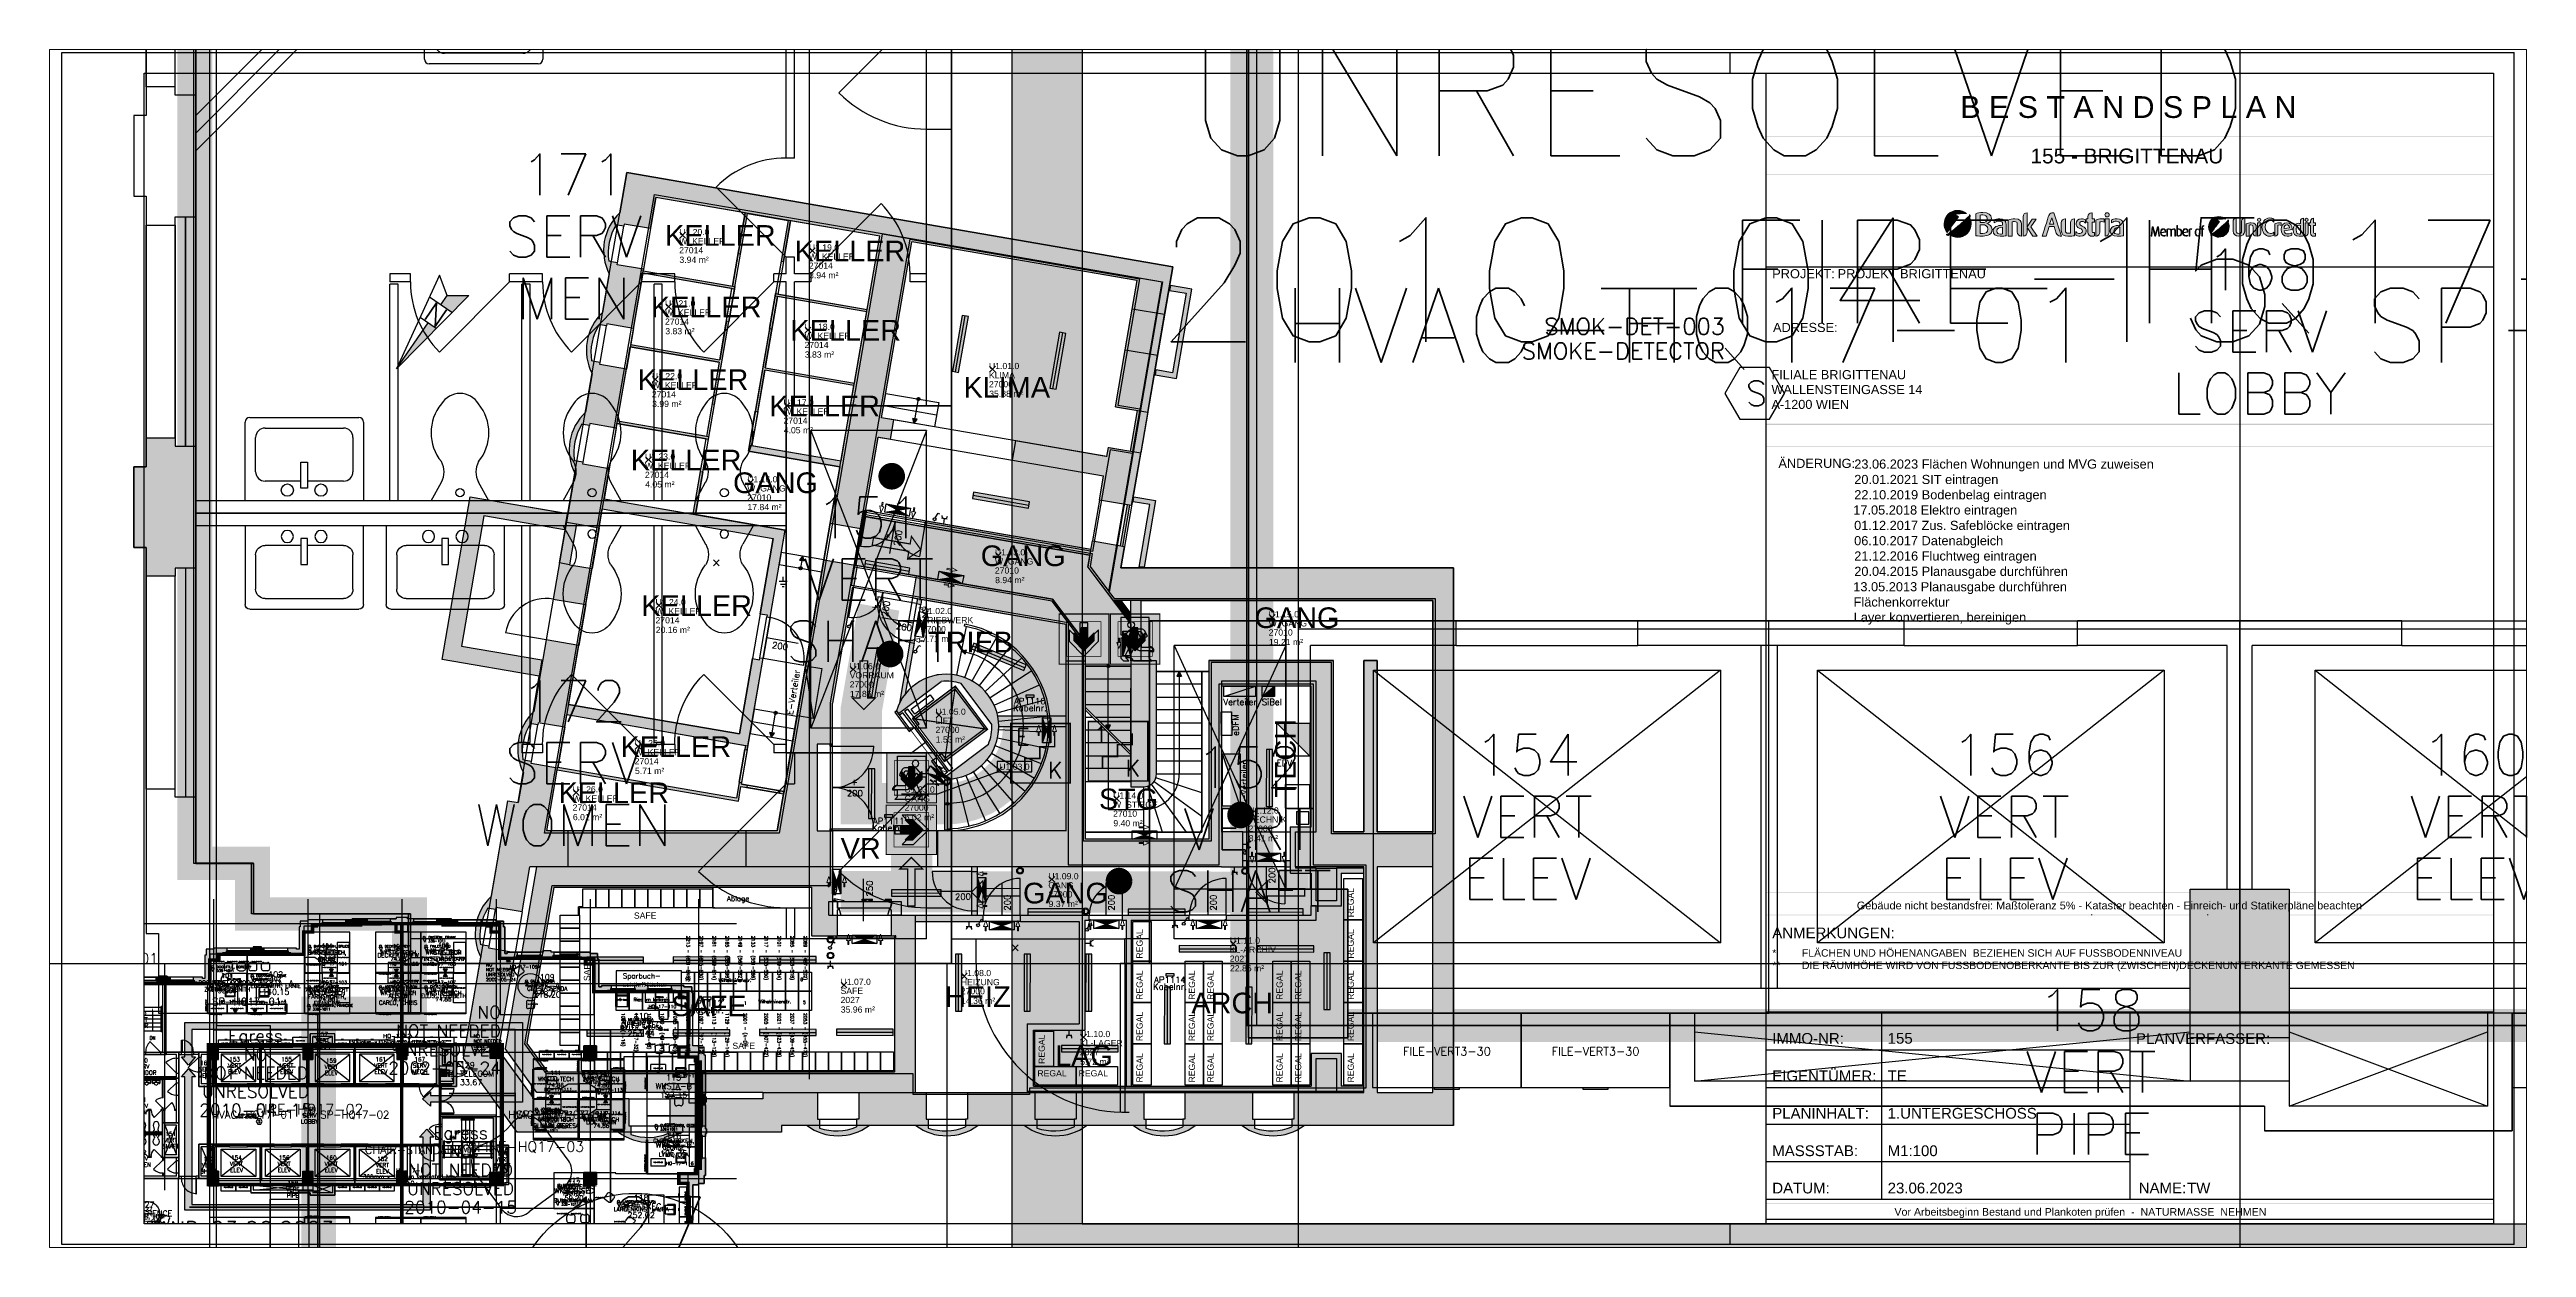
# Paper-space layout 'Layout1' of a CAD drawing. Extents: x -3 to 597, y -1 to 289.
# The model-space entities are those that its viewports show. They can reach past a viewport. Long polylines and large blocks are cut down to what shows.
import ezdxf
from ezdxf.enums import TextEntityAlignment as Align

# ---------------------------------------------------------------- set-up
doc = ezdxf.new("R2010")
doc.units = 0
doc.header["$LTSCALE"] = 120
doc.header["$MEASUREMENT"] = 0
doc.header["$PDMODE"] = 3
doc.header["$PDSIZE"] = 7
doc.linetypes.add('AUSGEZOGEN', pattern=[0])
doc.linetypes.add('VERDECKT', pattern=[0.375, 0.25, -0.125])
doc.layers.get('0').update_dxf_attribs({"linetype": 'CONTINUOUS'})
for name, color, linetype in [('Added', 3, 'CONTINUOUS'), ('ARC-Tueren', 5, 'CONTINUOUS'), ('ARC-Tueren-nv', 5, 'CONTINUOUS'), ('BE-T-RNBVBF', 7, 'CONTINUOUS'), ('Deleted', 1, 'CONTINUOUS'), ('PL', 82, 'CONTINUOUS'), ('PL-T', 7, 'CONTINUOUS'), ('PL-TOIL', 82, 'CONTINUOUS')]:
    doc.layers.add(name, color=color, linetype=linetype)
doc.styles.add('ASSETTEXT', font='simplex.shx')
doc.styles.add('ATTRIBUTE', font='arial.ttf', dxfattribs={"width": 0.8, "height": 12.5})
doc.styles.add('Bank Austria', font='arial.ttf')
doc.styles.add('MOE', font='arial.ttf')
doc.styles.add('RNB', font='arial.ttf', dxfattribs={"width": 0.8})
doc.styles.get("Standard").update_dxf_attribs({"font": 'simplex.shx'})
doc.dimstyles.new('ISO-25', dxfattribs={"dimtxt": 2.5, "dimasz": 2.5, "dimexe": 1.25, "dimexo": 0.625, "dimtad": 1, "dimtxsty": 'Standard', "dimcen": 2.5, "dimadec": 0, "dimazin": 0, "dimtfac": 1, "dimtmove": 0, "dimatfit": 3, "dimfxl": 1, "dimarcsym": 0})

# ---------------------------------------------------------------- blocks, each defined once
blk = doc.blocks.new('BA-Logo')
at = {"layer": 'Added', "lineweight": 0}
h = blk.add_hatch(color=256, dxfattribs=at)
edge = h.paths.add_edge_path()
edge.add_spline(control_points=[(-20.15, 0.22), (-20.15, 0.22), (-20.14, 0.22), (-20.14, 0.23), (-20.09, 0.3), (-20.11, 0.36), (-20.15, 0.38), (-20.17, 0.4), (-20.68, 0.71), (-20.68, 0.71), (-20.71, 0.74), (-20.74, 0.78), (-20.74, 0.83), (-20.74, 0.9), (-20.69, 0.96), (-20.59, 0.99), (-20.26, 1.08), (-19.11, 1.12), (-18.72, 1.12), (-18.59, 1.12), (-18.36, 1.12), (-18.15, 1.12), (-18.15, 1.12), (-18.16, 1.13), (-18.16, 1.13), (-18.73, 1.61), (-19.47, 1.91), (-20.28, 1.91), (-22.09, 1.91), (-23.56, 0.44), (-23.56, -1.37), (-23.56, -2.16), (-23.27, -2.89), (-22.8, -3.46), (-22.8, -3.46), (-22.8, -3.46), (-22.8, -3.46), (-22.39, -2.87), (-21.38, -1.41), (-21.15, -1.11), (-20.9, -0.77), (-20.31, 0), (-20.21, 0.13), (-20.21, 0.13), (-20.21, 0.13), (-20.21, 0.13), (-20.21, 0.13), (-20.15, 0.22), (-20.15, 0.22)], knot_values=[0, 0, 0, 0, 1, 1, 1, 2, 2, 2, 3, 3, 3, 4, 4, 4, 5, 5, 5, 6, 6, 6, 7, 7, 7, 8, 8, 8, 9, 9, 9, 10, 10, 10, 11, 11, 11, 12, 12, 12, 13, 13, 13, 14, 14, 14, 15, 15, 15, 16, 16, 16, 16], degree=3, periodic=1)
h = blk.add_hatch(color=256, dxfattribs=at)
edge = h.paths.add_edge_path()
edge.add_spline(control_points=[(-22.28, -3.96), (-21.73, -4.39), (-21.03, -4.64), (-20.28, -4.64), (-18.47, -4.64), (-17.01, -3.18), (-17.01, -1.37), (-17.01, -0.82), (-17.14, -0.3), (-17.38, 0.15), (-17.38, 0.15), (-17.38, 0.15), (-17.38, 0.15), (-17.26, 0.26), (-17.13, 0.43), (-17.22, 0.65), (-17.25, 0.71), (-17.37, 0.86), (-17.41, 0.89), (-17.41, 0.89), (-17.4, 0.88), (-17.4, 0.88), (-17.32, 0.64), (-17.48, 0.49), (-17.59, 0.39), (-17.66, 0.33), (-18.49, -0.46), (-19.46, -1.31), (-20.32, -2.06), (-21.29, -2.82), (-21.84, -3.24), (-22.63, -3.83), (-22.78, -3.91), (-22.78, -3.91), (-22.8, -3.93), (-22.83, -3.93), (-22.86, -3.93), (-22.91, -3.93), (-22.95, -3.91), (-22.97, -3.88), (-22.97, -3.88), (-22.98, -3.88), (-22.98, -3.88), (-22.98, -3.89), (-22.98, -3.9), (-22.98, -3.9), (-22.89, -4.04), (-22.75, -4.2), (-22.67, -4.2), (-22.65, -4.2), (-22.61, -4.19), (-22.59, -4.18), (-22.59, -4.18), (-22.53, -4.14), (-22.28, -3.96)], knot_values=[0, 0, 0, 0, 1, 1, 1, 2, 2, 2, 3, 3, 3, 4, 4, 4, 5, 5, 5, 6, 6, 6, 7, 7, 7, 8, 8, 8, 9, 9, 9, 10, 10, 10, 11, 11, 11, 12, 12, 12, 13, 13, 13, 14, 14, 14, 15, 15, 15, 16, 16, 16, 17, 17, 17, 18, 18, 18, 18], degree=3, periodic=1)
h = blk.add_hatch(color=256, dxfattribs=at)
edge = h.paths.add_edge_path()
edge.add_spline(control_points=[(-3.44, -3.34), (-3.44, -3.87), (-3.86, -4.31), (-4.42, -4.31), (-4.42, -4.31), (-4.43, -4.31), (-4.43, -4.31), (-4.43, -4.31), (-4.43, 0.36), (-4.43, 0.36), (-4.43, 0.89), (-4.01, 1.33), (-3.45, 1.33), (-3.45, 1.33), (-3.44, 1.33), (-3.44, 1.33), (-3.44, 1.33), (-3.44, -2.07), (-3.44, -2.07), (-3.44, -2.07), (-2.2, -0.23), (-2.2, -0.23), (-2.2, -0.23), (-1.27, -0.23), (-1.27, -0.23), (-1.27, -0.23), (-2.55, -2.1), (-2.55, -2.1), (-2.55, -2.1), (-1.05, -4.31), (-1.05, -4.31), (-1.05, -4.31), (-2.1, -4.31), (-2.1, -4.31), (-2.1, -4.31), (-3.44, -2.24), (-3.44, -2.24), (-3.44, -2.24), (-3.44, -3.34), (-3.44, -3.34)], knot_values=[0, 0, 0, 0, 1, 1, 1, 2, 2, 2, 3, 3, 3, 4, 4, 4, 5, 5, 5, 6, 6, 6, 7, 7, 7, 8, 8, 8, 9, 9, 9, 10, 10, 10, 11, 11, 11, 12, 12, 12, 13, 13, 13, 13], degree=3, periodic=1)
edge = h.paths.add_edge_path()
edge.add_spline(control_points=[(-6.46, -0.12), (-5.06, -0.12), (-4.83, -0.91), (-4.83, -1.38), (-4.83, -1.38), (-4.83, -4.31), (-4.83, -4.31), (-4.83, -4.31), (-4.88, -4.31), (-4.88, -4.31), (-5.39, -4.31), (-5.84, -3.87), (-5.84, -3.36), (-5.84, -3.36), (-5.84, -1.39), (-5.84, -1.39), (-5.84, -1.12), (-5.95, -0.79), (-6.49, -0.79), (-6.75, -0.79), (-6.9, -0.82), (-7.06, -0.88), (-7.06, -0.88), (-7.06, -4.31), (-7.06, -4.31), (-7.06, -4.31), (-8.06, -4.31), (-8.06, -4.31), (-8.06, -4.31), (-8.06, -0.43), (-8.06, -0.43), (-7.64, -0.24), (-6.95, -0.12), (-6.46, -0.12)], knot_values=[0, 0, 0, 0, 1, 1, 1, 2, 2, 2, 3, 3, 3, 4, 4, 4, 5, 5, 5, 6, 6, 6, 7, 7, 7, 8, 8, 8, 9, 9, 9, 10, 10, 10, 11, 11, 11, 11], degree=3, periodic=1)
edge = h.paths.add_edge_path(flags=16)
edge.add_spline(control_points=[(-9.39, -2.13), (-10.26, -2.22), (-10.8, -2.39), (-10.8, -3.09), (-10.8, -3.61), (-10.48, -3.84), (-9.94, -3.84), (-9.73, -3.84), (-9.49, -3.82), (-9.39, -3.8), (-9.39, -3.8), (-9.39, -2.13), (-9.39, -2.13)], knot_values=[0, 0, 0, 0, 1, 1, 1, 2, 2, 2, 3, 3, 3, 4, 4, 4, 4], degree=3, periodic=1)
edge = h.paths.add_edge_path()
edge.add_spline(control_points=[(-9.39, -1.67), (-9.39, -1.67), (-9.39, -1.39), (-9.39, -1.39), (-9.39, -0.86), (-9.72, -0.72), (-10.2, -0.72), (-10.59, -0.72), (-10.99, -0.87), (-11.43, -1.1), (-11.43, -1.1), (-11.43, -0.44), (-11.43, -0.44), (-11.17, -0.31), (-10.68, -0.12), (-10.03, -0.12), (-9.19, -0.12), (-8.49, -0.55), (-8.49, -1.6), (-8.49, -1.6), (-8.49, -4.26), (-8.49, -4.26), (-8.76, -4.31), (-9.41, -4.37), (-9.79, -4.37), (-9.79, -4.37), (-10, -4.37), (-10, -4.37), (-11.11, -4.37), (-11.69, -3.9), (-11.69, -3.12), (-11.69, -2.04), (-10.64, -1.79), (-9.39, -1.67)], knot_values=[0, 0, 0, 0, 1, 1, 1, 2, 2, 2, 3, 3, 3, 4, 4, 4, 5, 5, 5, 6, 6, 6, 7, 7, 7, 8, 8, 8, 9, 9, 9, 10, 10, 10, 11, 11, 11, 11], degree=3, periodic=1)
edge = h.paths.add_edge_path(flags=16)
edge.add_spline(control_points=[(-14.51, -1.57), (-14.51, -1.57), (-14.84, -1.57), (-14.84, -1.57), (-14.84, -1.57), (-14.84, -3.67), (-14.84, -3.67), (-14.84, -3.67), (-14.17, -3.67), (-14.17, -3.67), (-13.48, -3.67), (-12.99, -3.4), (-12.99, -2.68), (-12.99, -1.9), (-13.42, -1.54), (-14.51, -1.57)], knot_values=[0, 0, 0, 0, 1, 1, 1, 2, 2, 2, 3, 3, 3, 4, 4, 4, 5, 5, 5, 5], degree=3, periodic=1)
edge = h.paths.add_edge_path(flags=16)
edge.add_spline(control_points=[(-13.15, -0.09), (-13.15, 0.53), (-13.51, 0.82), (-14.2, 0.82), (-14.45, 0.82), (-14.65, 0.79), (-14.84, 0.73), (-14.84, 0.73), (-14.84, -1.05), (-14.84, -1.05), (-14.84, -1.05), (-14.51, -1.06), (-14.51, -1.06), (-13.49, -1.09), (-13.15, -0.77), (-13.15, -0.09)], knot_values=[0, 0, 0, 0, 1, 1, 1, 2, 2, 2, 3, 3, 3, 4, 4, 4, 5, 5, 5, 5], degree=3, periodic=1)
edge = h.paths.add_edge_path()
edge.add_spline(control_points=[(-13.2, -1.27), (-13.2, -1.27), (-13.2, -1.3), (-13.2, -1.3), (-12.66, -1.4), (-11.92, -1.87), (-11.92, -2.69), (-11.92, -3.82), (-12.82, -4.31), (-14.13, -4.31), (-15.39, -4.31), (-15.85, -4.29), (-15.85, -4.29), (-15.85, -4.29), (-15.85, 1.1), (-15.85, 1.1), (-15.49, 1.28), (-14.9, 1.41), (-14.2, 1.41), (-12.81, 1.41), (-12.12, 0.8), (-12.12, -0.03), (-12.12, -0.8), (-12.71, -1.17), (-13.2, -1.27)], knot_values=[0, 0, 0, 0, 1, 1, 1, 2, 2, 2, 3, 3, 3, 4, 4, 4, 5, 5, 5, 6, 6, 6, 7, 7, 7, 8, 8, 8, 8], degree=3, periodic=1)
h = blk.add_hatch(color=256, dxfattribs=at)
edge = h.paths.add_edge_path(flags=16)
edge.add_spline(control_points=[(18.99, -2.13), (18.11, -2.22), (17.58, -2.39), (17.58, -3.09), (17.58, -3.61), (17.9, -3.84), (18.43, -3.84), (18.64, -3.84), (18.89, -3.82), (18.99, -3.8), (18.99, -3.8), (18.99, -2.13), (18.99, -2.13)], knot_values=[0, 0, 0, 0, 1, 1, 1, 2, 2, 2, 3, 3, 3, 4, 4, 4, 4], degree=3, periodic=1)
edge = h.paths.add_edge_path()
edge.add_spline(control_points=[(18.99, -1.67), (18.99, -1.67), (18.99, -1.39), (18.99, -1.39), (18.99, -0.86), (18.66, -0.72), (18.18, -0.72), (17.78, -0.72), (17.39, -0.87), (16.95, -1.1), (16.95, -1.1), (16.95, -0.44), (16.95, -0.44), (17.21, -0.31), (17.7, -0.12), (18.34, -0.12), (19.19, -0.12), (19.89, -0.55), (19.89, -1.6), (19.89, -1.6), (19.89, -4.26), (19.89, -4.26), (19.61, -4.31), (18.97, -4.37), (18.58, -4.37), (18.58, -4.37), (18.37, -4.37), (18.37, -4.37), (17.27, -4.37), (16.69, -3.9), (16.69, -3.12), (16.69, -2.04), (17.74, -1.79), (18.99, -1.67)], knot_values=[0, 0, 0, 0, 1, 1, 1, 2, 2, 2, 3, 3, 3, 4, 4, 4, 5, 5, 5, 6, 6, 6, 7, 7, 7, 8, 8, 8, 9, 9, 9, 10, 10, 10, 11, 11, 11, 11], degree=3, periodic=1)
edge = h.paths.add_edge_path()
edge.add_spline(control_points=[(16.41, -0.12), (16.41, -0.12), (16.41, -3.37), (16.41, -3.37), (16.41, -3.88), (15.99, -4.31), (15.47, -4.31), (15.47, -4.31), (15.42, -4.31), (15.42, -4.31), (15.42, -4.31), (15.42, -0.12), (15.42, -0.12), (15.42, -0.12), (16.41, -0.12), (16.41, -0.12)], knot_values=[0, 0, 0, 0, 1, 1, 1, 2, 2, 2, 3, 3, 3, 4, 4, 4, 5, 5, 5, 5], degree=3, periodic=1)
edge = h.paths.add_edge_path()
edge.add_spline(control_points=[(15.92, 1.33), (16.21, 1.33), (16.45, 1.1), (16.45, 0.83), (16.45, 0.56), (16.21, 0.34), (15.92, 0.34), (15.62, 0.34), (15.37, 0.56), (15.37, 0.83), (15.37, 1.1), (15.62, 1.33), (15.92, 1.33)], knot_values=[0, 0, 0, 0, 1, 1, 1, 2, 2, 2, 3, 3, 3, 4, 4, 4, 4], degree=3, periodic=1)
edge = h.paths.add_edge_path()
edge.add_spline(control_points=[(14.61, -0.12), (14.77, -0.12), (14.98, -0.14), (15.17, -0.17), (15.17, -0.17), (15.17, -0.97), (15.17, -0.97), (14.83, -0.72), (14.37, -0.8), (14.17, -0.91), (14.17, -0.91), (14.17, -3.37), (14.17, -3.37), (14.17, -3.88), (13.74, -4.31), (13.23, -4.31), (13.23, -4.31), (13.17, -4.31), (13.17, -4.31), (13.17, -4.31), (13.17, -0.44), (13.17, -0.44), (13.56, -0.26), (13.96, -0.12), (14.61, -0.12)], knot_values=[0, 0, 0, 0, 1, 1, 1, 2, 2, 2, 3, 3, 3, 4, 4, 4, 5, 5, 5, 6, 6, 6, 7, 7, 7, 8, 8, 8, 8], degree=3, periodic=1)
edge = h.paths.add_edge_path()
edge.add_spline(control_points=[(12.26, 1.33), (12.26, 1.33), (12.26, -0.12), (12.26, -0.12), (12.26, -0.12), (12.9, -0.12), (12.9, -0.12), (12.9, -0.12), (12.9, -0.92), (12.9, -0.92), (12.9, -0.92), (12.26, -0.92), (12.26, -0.92), (12.26, -0.92), (12.26, -3.14), (12.26, -3.14), (12.26, -3.41), (12.35, -3.49), (12.64, -3.49), (12.72, -3.49), (12.83, -3.47), (12.9, -3.44), (12.9, -3.44), (12.9, -4.27), (12.9, -4.27), (12.86, -4.29), (12.66, -4.37), (12.4, -4.37), (11.67, -4.37), (11.27, -4.01), (11.27, -3.36), (11.27, -3.36), (11.27, -0.92), (11.27, -0.92), (11.27, -0.92), (10.83, -0.92), (10.83, -0.92), (10.83, -0.92), (10.83, -0.12), (10.83, -0.12), (10.83, -0.12), (11.27, -0.12), (11.27, -0.12), (11.27, -0.12), (11.27, 0.39), (11.27, 0.39), (11.27, 0.9), (11.68, 1.33), (12.2, 1.33), (12.2, 1.33), (12.26, 1.33), (12.26, 1.33)], knot_values=[0, 0, 0, 0, 1, 1, 1, 2, 2, 2, 3, 3, 3, 4, 4, 4, 5, 5, 5, 6, 6, 6, 7, 7, 7, 8, 8, 8, 9, 9, 9, 10, 10, 10, 11, 11, 11, 12, 12, 12, 13, 13, 13, 14, 14, 14, 15, 15, 15, 16, 16, 16, 17, 17, 17, 17], degree=3, periodic=1)
edge = h.paths.add_edge_path()
edge.add_spline(control_points=[(10.88, -3.12), (10.88, -3.78), (10.3, -4.37), (9.42, -4.37), (8.95, -4.37), (8.55, -4.23), (8.31, -4.08), (8.31, -4.08), (8.31, -3.24), (8.31, -3.24), (8.59, -3.58), (8.97, -3.68), (9.3, -3.68), (9.67, -3.68), (9.92, -3.46), (9.92, -3.13), (9.92, -2.79), (9.74, -2.63), (9.33, -2.47), (8.57, -2.18), (8.39, -1.73), (8.39, -1.31), (8.39, -0.67), (8.92, -0.12), (9.69, -0.12), (10.14, -0.12), (10.39, -0.24), (10.65, -0.41), (10.65, -0.41), (10.65, -1.16), (10.65, -1.16), (10.39, -0.85), (10.16, -0.76), (9.88, -0.76), (9.5, -0.76), (9.29, -0.98), (9.29, -1.27), (9.29, -1.6), (9.54, -1.77), (9.9, -1.91), (10.68, -2.23), (10.88, -2.65), (10.88, -3.12)], knot_values=[0, 0, 0, 0, 1, 1, 1, 2, 2, 2, 3, 3, 3, 4, 4, 4, 5, 5, 5, 6, 6, 6, 7, 7, 7, 8, 8, 8, 9, 9, 9, 10, 10, 10, 11, 11, 11, 12, 12, 12, 13, 13, 13, 14, 14, 14, 14], degree=3, periodic=1)
edge = h.paths.add_edge_path()
edge.add_spline(control_points=[(8.03, -0.12), (8.03, -0.12), (8.03, -4.26), (8.03, -4.26), (7.66, -4.3), (7.04, -4.37), (6.67, -4.37), (6.67, -4.37), (6.43, -4.37), (6.43, -4.37), (5.37, -4.37), (4.82, -3.89), (4.82, -2.96), (4.82, -2.96), (4.82, -1.09), (4.82, -1.09), (4.82, -0.55), (5.24, -0.12), (5.78, -0.12), (5.78, -0.12), (5.83, -0.12), (5.83, -0.12), (5.83, -0.12), (5.83, -3.01), (5.83, -3.01), (5.83, -3.41), (6.06, -3.64), (6.46, -3.64), (6.65, -3.64), (6.83, -3.62), (7.02, -3.6), (7.02, -3.6), (7.02, -1.09), (7.02, -1.09), (7.02, -0.55), (7.44, -0.12), (7.97, -0.12), (7.97, -0.12), (8.03, -0.12), (8.03, -0.12)], knot_values=[0, 0, 0, 0, 1, 1, 1, 2, 2, 2, 3, 3, 3, 4, 4, 4, 5, 5, 5, 6, 6, 6, 7, 7, 7, 8, 8, 8, 9, 9, 9, 10, 10, 10, 11, 11, 11, 12, 12, 12, 13, 13, 13, 13], degree=3, periodic=1)
h.paths.add_polyline_path([(2, -1.45), (3.01, -1.45), (2.51, 0.12)], flags=16)
edge = h.paths.add_edge_path()
edge.add_spline(control_points=[(1.16, -4.31), (1.16, -4.31), (0.19, -4.31), (0.19, -4.31), (0.19, -4.31), (1.6, 0.08), (1.81, 0.7), (2.02, 1.32), (2.63, 1.33), (2.63, 1.33), (2.63, 1.33), (3.04, 1.33), (3.04, 1.33), (3.04, 1.33), (4.89, -4.31), (4.89, -4.31), (4.89, -4.31), (4.55, -4.31), (4.55, -4.31), (4.1, -4.31), (3.72, -4.01), (3.59, -3.59), (3.59, -3.59), (3.13, -2.04), (3.13, -2.04), (3.13, -2.04), (1.85, -2.04), (1.85, -2.04), (1.85, -2.04), (1.16, -4.31), (1.16, -4.31)], knot_values=[0, 0, 0, 0, 1, 1, 1, 2, 2, 2, 3, 3, 3, 4, 4, 4, 5, 5, 5, 6, 6, 6, 7, 7, 7, 8, 8, 8, 9, 9, 9, 10, 10, 10, 10], degree=3, periodic=1)
h = blk.add_hatch(color=256, dxfattribs=at)
edge = h.paths.add_edge_path()
edge.add_spline(control_points=[(43.08, -0.87), (43.08, -0.87), (43.08, -0.87), (43.09, -0.87), (43.12, -0.81), (43.11, -0.77), (43.08, -0.75), (43.07, -0.73), (42.68, -0.5), (42.68, -0.5), (42.65, -0.48), (42.63, -0.45), (42.63, -0.41), (42.63, -0.35), (42.67, -0.31), (42.74, -0.29), (42.99, -0.22), (43.87, -0.18), (44.17, -0.18), (44.27, -0.18), (44.45, -0.18), (44.61, -0.19), (44.61, -0.19), (44.6, -0.18), (44.6, -0.18), (44.16, 0.19), (43.6, 0.42), (42.98, 0.42), (41.6, 0.42), (40.48, -0.7), (40.48, -2.08), (40.48, -2.69), (40.7, -3.24), (41.06, -3.67), (41.06, -3.67), (41.06, -3.67), (41.06, -3.67), (41.37, -3.22), (42.15, -2.11), (42.31, -1.88), (42.51, -1.62), (42.96, -1.04), (43.03, -0.94), (43.03, -0.94), (43.04, -0.94), (43.04, -0.94), (43.04, -0.94), (43.08, -0.87), (43.08, -0.87)], knot_values=[0, 0, 0, 0, 1, 1, 1, 2, 2, 2, 3, 3, 3, 4, 4, 4, 5, 5, 5, 6, 6, 6, 7, 7, 7, 8, 8, 8, 9, 9, 9, 10, 10, 10, 11, 11, 11, 12, 12, 12, 13, 13, 13, 14, 14, 14, 15, 15, 15, 16, 16, 16, 16], degree=3, periodic=1)
h = blk.add_hatch(color=256, dxfattribs=at)
edge = h.paths.add_edge_path()
edge.add_spline(control_points=[(60.73, -2.75), (60.73, -2.75), (58.82, -3.01), (58.82, -3.01), (58.89, -3.53), (59.15, -3.81), (59.63, -3.81), (60.16, -3.81), (60.43, -3.63), (60.63, -3.5), (60.63, -3.5), (60.63, -4.13), (60.63, -4.13), (60.43, -4.23), (60.07, -4.36), (59.55, -4.36), (58.62, -4.36), (58.07, -3.73), (58.07, -2.72), (58.07, -1.74), (58.58, -1.11), (59.43, -1.11), (60.27, -1.11), (60.73, -1.66), (60.73, -2.63), (60.73, -2.63), (60.73, -2.75), (60.73, -2.75)], knot_values=[0, 0, 0, 0, 1, 1, 1, 2, 2, 2, 3, 3, 3, 4, 4, 4, 5, 5, 5, 6, 6, 6, 7, 7, 7, 8, 8, 8, 9, 9, 9, 9], degree=3, periodic=1)
edge = h.paths.add_edge_path(flags=16)
edge.add_spline(control_points=[(60.06, -2.31), (60.04, -1.67), (59.65, -1.61), (59.43, -1.61), (59.43, -1.61), (59.41, -1.61), (59.41, -1.61), (58.98, -1.62), (58.78, -1.92), (58.78, -2.49), (58.78, -2.49), (60.06, -2.31), (60.06, -2.31)], knot_values=[0, 0, 0, 0, 1, 1, 1, 2, 2, 2, 3, 3, 3, 4, 4, 4, 4], degree=3, periodic=1)
edge = h.paths.add_edge_path()
edge.add_spline(control_points=[(65.93, 0), (65.93, 0), (65.93, -1.11), (65.93, -1.11), (65.93, -1.11), (66.42, -1.11), (66.42, -1.11), (66.42, -1.11), (66.42, -1.72), (66.42, -1.72), (66.42, -1.72), (65.93, -1.72), (65.93, -1.72), (65.93, -1.72), (65.93, -3.42), (65.93, -3.42), (65.93, -3.63), (66, -3.69), (66.22, -3.69), (66.28, -3.69), (66.37, -3.67), (66.42, -3.65), (66.42, -3.65), (66.42, -4.29), (66.42, -4.29), (66.39, -4.3), (66.24, -4.36), (66.04, -4.36), (65.48, -4.36), (65.17, -4.09), (65.17, -3.59), (65.17, -3.59), (65.17, -1.72), (65.17, -1.72), (65.17, -1.72), (64.84, -1.72), (64.84, -1.72), (64.84, -1.72), (64.84, -1.11), (64.84, -1.11), (64.84, -1.11), (65.17, -1.11), (65.17, -1.11), (65.17, -1.11), (65.17, -0.72), (65.17, -0.72), (65.17, -0.32), (65.49, 0), (65.89, 0), (65.89, 0), (65.93, 0), (65.93, 0)], knot_values=[0, 0, 0, 0, 1, 1, 1, 2, 2, 2, 3, 3, 3, 4, 4, 4, 5, 5, 5, 6, 6, 6, 7, 7, 7, 8, 8, 8, 9, 9, 9, 10, 10, 10, 11, 11, 11, 12, 12, 12, 13, 13, 13, 14, 14, 14, 15, 15, 15, 16, 16, 16, 17, 17, 17, 17], degree=3, periodic=1)
edge = h.paths.add_edge_path()
edge.add_spline(control_points=[(64.59, -1.11), (64.59, -1.11), (64.59, -3.59), (64.59, -3.59), (64.59, -3.99), (64.27, -4.31), (63.87, -4.31), (63.87, -4.31), (63.84, -4.31), (63.84, -4.31), (63.84, -4.31), (63.84, -1.11), (63.84, -1.11), (63.84, -1.11), (64.59, -1.11), (64.59, -1.11)], knot_values=[0, 0, 0, 0, 1, 1, 1, 2, 2, 2, 3, 3, 3, 4, 4, 4, 5, 5, 5, 5], degree=3, periodic=1)
edge = h.paths.add_edge_path()
edge.add_spline(control_points=[(64.21, 0), (64.44, 0), (64.63, -0.17), (64.63, -0.38), (64.63, -0.59), (64.44, -0.75), (64.21, -0.75), (63.99, -0.75), (63.8, -0.59), (63.8, -0.38), (63.8, -0.17), (63.99, 0), (64.21, 0)], knot_values=[0, 0, 0, 0, 1, 1, 1, 2, 2, 2, 3, 3, 3, 4, 4, 4, 4], degree=3, periodic=1)
edge = h.paths.add_edge_path(flags=16)
edge.add_spline(control_points=[(62.73, -1.73), (62.65, -1.7), (62.56, -1.69), (62.47, -1.69), (61.83, -1.69), (61.7, -2.3), (61.7, -2.8), (61.7, -3.51), (61.94, -3.86), (62.41, -3.86), (62.49, -3.86), (62.67, -3.84), (62.73, -3.83), (62.73, -3.83), (62.73, -1.73), (62.73, -1.73)], knot_values=[0, 0, 0, 0, 1, 1, 1, 2, 2, 2, 3, 3, 3, 4, 4, 4, 5, 5, 5, 5], degree=3, periodic=1)
edge = h.paths.add_edge_path()
edge.add_spline(control_points=[(63.48, 0), (63.48, 0), (63.48, -4.27), (63.48, -4.27), (63.3, -4.31), (62.69, -4.36), (62.44, -4.36), (62.44, -4.36), (62.39, -4.36), (62.39, -4.36), (61.46, -4.35), (60.95, -3.81), (60.95, -2.84), (60.95, -1.86), (61.48, -1.23), (62.3, -1.23), (62.47, -1.23), (62.6, -1.25), (62.72, -1.28), (62.72, -1.28), (62.72, -0.72), (62.72, -0.72), (62.72, -0.32), (63.04, 0), (63.44, 0), (63.44, 0), (63.48, 0), (63.48, 0)], knot_values=[0, 0, 0, 0, 1, 1, 1, 2, 2, 2, 3, 3, 3, 4, 4, 4, 5, 5, 5, 6, 6, 6, 7, 7, 7, 8, 8, 8, 9, 9, 9, 9], degree=3, periodic=1)
edge = h.paths.add_edge_path()
edge.add_spline(control_points=[(57.64, -1.11), (57.77, -1.11), (57.93, -1.12), (58.07, -1.14), (58.07, -1.14), (58.07, -1.75), (58.07, -1.75), (57.81, -1.57), (57.46, -1.63), (57.3, -1.71), (57.3, -1.71), (57.3, -3.59), (57.3, -3.59), (57.3, -3.99), (56.98, -4.31), (56.58, -4.31), (56.58, -4.31), (56.54, -4.31), (56.54, -4.31), (56.54, -4.31), (56.54, -1.35), (56.54, -1.35), (56.84, -1.21), (57.14, -1.11), (57.64, -1.11)], knot_values=[0, 0, 0, 0, 1, 1, 1, 2, 2, 2, 3, 3, 3, 4, 4, 4, 5, 5, 5, 6, 6, 6, 7, 7, 7, 8, 8, 8, 8], degree=3, periodic=1)
edge = h.paths.add_edge_path()
edge.add_spline(control_points=[(55.31, 0.07), (55.67, 0.07), (56.01, -0.01), (56.29, -0.19), (56.29, -0.19), (56.29, -0.94), (56.29, -0.94), (56.11, -0.72), (55.87, -0.56), (55.47, -0.56), (54.69, -0.56), (54.21, -1.33), (54.21, -2.13), (54.21, -2.88), (54.72, -3.7), (55.47, -3.7), (55.81, -3.7), (56.11, -3.6), (56.29, -3.36), (56.29, -3.36), (56.29, -4.1), (56.29, -4.1), (56.06, -4.27), (55.71, -4.36), (55.3, -4.36), (54.06, -4.36), (53.41, -3.23), (53.41, -2.13), (53.41, -1.06), (54.06, 0.07), (55.31, 0.07)], knot_values=[0, 0, 0, 0, 1, 1, 1, 2, 2, 2, 3, 3, 3, 4, 4, 4, 5, 5, 5, 6, 6, 6, 7, 7, 7, 8, 8, 8, 9, 9, 9, 10, 10, 10, 10], degree=3, periodic=1)
edge = h.paths.add_edge_path()
edge.add_spline(control_points=[(53.13, -1.11), (53.13, -1.11), (53.13, -3.59), (53.13, -3.59), (53.13, -3.99), (52.81, -4.31), (52.41, -4.31), (52.41, -4.31), (52.37, -4.31), (52.37, -4.31), (52.37, -4.31), (52.37, -1.11), (52.37, -1.11), (52.37, -1.11), (53.13, -1.11), (53.13, -1.11)], knot_values=[0, 0, 0, 0, 1, 1, 1, 2, 2, 2, 3, 3, 3, 4, 4, 4, 5, 5, 5, 5], degree=3, periodic=1)
edge = h.paths.add_edge_path()
edge.add_spline(control_points=[(52.75, 0), (52.98, 0), (53.16, -0.17), (53.16, -0.38), (53.16, -0.59), (52.98, -0.75), (52.75, -0.75), (52.52, -0.75), (52.33, -0.59), (52.33, -0.38), (52.33, -0.17), (52.52, 0), (52.75, 0)], knot_values=[0, 0, 0, 0, 1, 1, 1, 2, 2, 2, 3, 3, 3, 4, 4, 4, 4], degree=3, periodic=1)
edge = h.paths.add_edge_path()
edge.add_spline(control_points=[(50.79, -1.11), (51.86, -1.11), (52.03, -1.71), (52.03, -2.07), (52.03, -2.07), (52.03, -4.31), (52.03, -4.31), (52.03, -4.31), (52, -4.31), (52, -4.31), (51.6, -4.31), (51.26, -3.98), (51.26, -3.59), (51.26, -3.59), (51.26, -2.08), (51.26, -2.08), (51.26, -1.87), (51.18, -1.62), (50.76, -1.62), (50.56, -1.62), (50.45, -1.64), (50.32, -1.69), (50.32, -1.69), (50.32, -4.31), (50.32, -4.31), (50.32, -4.31), (49.56, -4.31), (49.56, -4.31), (49.56, -4.31), (49.56, -1.34), (49.56, -1.34), (49.88, -1.2), (50.41, -1.11), (50.79, -1.11)], knot_values=[0, 0, 0, 0, 1, 1, 1, 2, 2, 2, 3, 3, 3, 4, 4, 4, 5, 5, 5, 6, 6, 6, 7, 7, 7, 8, 8, 8, 9, 9, 9, 10, 10, 10, 11, 11, 11, 11], degree=3, periodic=1)
edge = h.paths.add_edge_path()
edge.add_spline(control_points=[(49.24, 0), (49.24, 0), (49.24, -3.14), (49.24, -3.14), (49.24, -3.83), (48.64, -4.36), (47.83, -4.36), (47.03, -4.36), (46.42, -3.83), (46.42, -3.14), (46.42, -3.14), (46.42, -0.74), (46.42, -0.74), (46.42, -0.33), (46.75, 0), (47.16, 0), (47.16, 0), (47.21, 0), (47.21, 0), (47.21, 0), (47.21, -3.14), (47.21, -3.14), (47.21, -3.51), (47.54, -3.74), (47.86, -3.74), (48.17, -3.74), (48.5, -3.52), (48.5, -3.14), (48.5, -3.14), (48.5, -0.7), (48.5, -0.7), (48.5, -0.31), (48.82, 0), (49.2, 0), (49.2, 0), (49.24, 0), (49.24, 0)], knot_values=[0, 0, 0, 0, 1, 1, 1, 2, 2, 2, 3, 3, 3, 4, 4, 4, 5, 5, 5, 6, 6, 6, 7, 7, 7, 8, 8, 8, 9, 9, 9, 10, 10, 10, 11, 11, 11, 12, 12, 12, 12], degree=3, periodic=1)
h = blk.add_hatch(color=256, dxfattribs=at)
edge = h.paths.add_edge_path()
edge.add_spline(control_points=[(39, -2.68), (39, -2.68), (39, -4.31), (39, -4.31), (39, -4.31), (38.83, -4.31), (38.83, -4.31), (38.83, -4.31), (38.83, -2.68), (38.83, -2.68), (38.83, -2.68), (38.63, -2.68), (38.63, -2.68), (38.63, -2.68), (38.63, -2.58), (38.63, -2.58), (38.63, -2.58), (38.83, -2.58), (38.83, -2.58), (38.83, -2.58), (38.83, -2.3), (38.83, -2.3), (38.83, -2.01), (38.99, -1.79), (39.32, -1.79), (39.32, -1.79), (39.32, -1.9), (39.32, -1.9), (39.16, -1.91), (39, -2), (39, -2.27), (39, -2.27), (39, -2.58), (39, -2.58), (39, -2.58), (39.32, -2.58), (39.32, -2.58), (39.32, -2.58), (39.32, -2.68), (39.32, -2.68), (39.32, -2.68), (39, -2.68), (39, -2.68)], knot_values=[0, 0, 0, 0, 1, 1, 1, 2, 2, 2, 3, 3, 3, 4, 4, 4, 5, 5, 5, 6, 6, 6, 7, 7, 7, 8, 8, 8, 9, 9, 9, 10, 10, 10, 11, 11, 11, 12, 12, 12, 13, 13, 13, 14, 14, 14, 14], degree=3, periodic=1)
edge = h.paths.add_edge_path(flags=17)
edge.add_spline(control_points=[(37.86, -2.66), (37.48, -2.66), (37.4, -3.09), (37.4, -3.45), (37.4, -3.82), (37.49, -4.22), (37.86, -4.22), (38.25, -4.22), (38.32, -3.82), (38.32, -3.45), (38.32, -3.09), (38.25, -2.66), (37.86, -2.66)], knot_values=[0, 0, 0, 0, 1, 1, 1, 2, 2, 2, 3, 3, 3, 4, 4, 4, 4], degree=3, periodic=1)
edge = h.paths.add_edge_path()
edge.add_spline(control_points=[(37.86, -4.35), (37.41, -4.35), (37.23, -3.95), (37.23, -3.45), (37.23, -2.93), (37.41, -2.55), (37.86, -2.55), (38.32, -2.55), (38.49, -2.93), (38.49, -3.45), (38.49, -3.95), (38.31, -4.35), (37.86, -4.35)], knot_values=[0, 0, 0, 0, 1, 1, 1, 2, 2, 2, 3, 3, 3, 4, 4, 4, 4], degree=3, periodic=1)
edge = h.paths.add_edge_path()
edge.add_spline(control_points=[(36.35, -2.7), (36.2, -2.66), (36.02, -2.68), (35.93, -2.75), (35.93, -2.75), (35.93, -4.31), (35.93, -4.31), (35.93, -4.31), (35.75, -4.31), (35.75, -4.31), (35.75, -4.31), (35.75, -2.67), (35.75, -2.67), (35.91, -2.59), (36.03, -2.55), (36.4, -2.55), (36.4, -2.55), (36.35, -2.7), (36.35, -2.7)], knot_values=[0, 0, 0, 0, 1, 1, 1, 2, 2, 2, 3, 3, 3, 4, 4, 4, 5, 5, 5, 6, 6, 6, 6], degree=3, periodic=1)
edge = h.paths.add_edge_path(flags=17)
edge.add_spline(control_points=[(34.87, -2.68), (34.59, -2.68), (34.38, -2.89), (34.38, -3.42), (34.38, -3.42), (35.32, -3.27), (35.32, -3.27), (35.32, -2.84), (35.15, -2.68), (34.87, -2.68)], knot_values=[0, 0, 0, 0, 1, 1, 1, 2, 2, 2, 3, 3, 3, 3], degree=3, periodic=1)
edge = h.paths.add_edge_path()
edge.add_spline(control_points=[(34.38, -3.52), (34.41, -3.98), (34.62, -4.21), (34.96, -4.21), (35.16, -4.21), (35.29, -4.16), (35.38, -4.11), (35.38, -4.11), (35.43, -4.23), (35.43, -4.23), (35.34, -4.29), (35.16, -4.35), (34.96, -4.35), (34.54, -4.35), (34.22, -4.09), (34.22, -3.44), (34.22, -2.83), (34.51, -2.55), (34.87, -2.55), (35.25, -2.55), (35.49, -2.78), (35.49, -3.36), (35.49, -3.36), (34.38, -3.52), (34.38, -3.52)], knot_values=[0, 0, 0, 0, 1, 1, 1, 2, 2, 2, 3, 3, 3, 4, 4, 4, 5, 5, 5, 6, 6, 6, 7, 7, 7, 8, 8, 8, 8], degree=3, periodic=1)
edge = h.paths.add_edge_path(flags=17)
edge.add_spline(control_points=[(33.34, -2.67), (33.18, -2.67), (33.1, -2.69), (33, -2.74), (33, -2.74), (33, -4.17), (33, -4.17), (33.08, -4.21), (33.19, -4.22), (33.29, -4.22), (33.7, -4.22), (33.85, -3.89), (33.85, -3.43), (33.85, -3.02), (33.69, -2.67), (33.34, -2.67)], knot_values=[0, 0, 0, 0, 1, 1, 1, 2, 2, 2, 3, 3, 3, 4, 4, 4, 5, 5, 5, 5], degree=3, periodic=1)
edge = h.paths.add_edge_path()
edge.add_spline(control_points=[(33.29, -4.35), (33.09, -4.35), (32.93, -4.29), (32.83, -4.23), (32.83, -4.23), (32.83, -1.79), (32.83, -1.79), (32.83, -1.79), (33, -1.79), (33, -1.79), (33, -1.79), (33, -2.65), (33, -2.65), (33.09, -2.6), (33.19, -2.56), (33.37, -2.56), (33.76, -2.56), (34.03, -2.9), (34.03, -3.43), (34.03, -3.96), (33.78, -4.35), (33.29, -4.35)], knot_values=[0, 0, 0, 0, 1, 1, 1, 2, 2, 2, 3, 3, 3, 4, 4, 4, 5, 5, 5, 6, 6, 6, 7, 7, 7, 7], degree=3, periodic=1)
edge = h.paths.add_edge_path()
edge.add_spline(control_points=[(32.33, -4.31), (32.33, -4.31), (32.33, -3.05), (32.33, -3.05), (32.33, -2.86), (32.24, -2.67), (31.95, -2.67), (31.78, -2.67), (31.65, -2.73), (31.53, -2.86), (31.53, -2.86), (31.53, -4.31), (31.53, -4.31), (31.53, -4.31), (31.36, -4.31), (31.36, -4.31), (31.36, -4.31), (31.36, -3.03), (31.36, -3.03), (31.36, -2.81), (31.21, -2.67), (30.92, -2.67), (30.75, -2.67), (30.67, -2.69), (30.56, -2.74), (30.56, -2.74), (30.56, -4.31), (30.56, -4.31), (30.56, -4.31), (30.38, -4.31), (30.38, -4.31), (30.38, -4.31), (30.38, -2.67), (30.38, -2.67), (30.52, -2.59), (30.67, -2.55), (30.93, -2.55), (31.19, -2.55), (31.34, -2.63), (31.45, -2.77), (31.58, -2.64), (31.75, -2.55), (31.97, -2.55), (32.38, -2.55), (32.5, -2.83), (32.5, -3.04), (32.5, -3.04), (32.5, -4.31), (32.5, -4.31), (32.5, -4.31), (32.33, -4.31), (32.33, -4.31)], knot_values=[0, 0, 0, 0, 1, 1, 1, 2, 2, 2, 3, 3, 3, 4, 4, 4, 5, 5, 5, 6, 6, 6, 7, 7, 7, 8, 8, 8, 9, 9, 9, 10, 10, 10, 11, 11, 11, 12, 12, 12, 13, 13, 13, 14, 14, 14, 15, 15, 15, 16, 16, 16, 17, 17, 17, 17], degree=3, periodic=1)
edge = h.paths.add_edge_path(flags=16)
edge.add_spline(control_points=[(29.5, -2.68), (29.22, -2.68), (29.01, -2.89), (29.01, -3.42), (29.01, -3.42), (29.95, -3.27), (29.95, -3.27), (29.95, -2.84), (29.78, -2.68), (29.5, -2.68)], knot_values=[0, 0, 0, 0, 1, 1, 1, 2, 2, 2, 3, 3, 3, 3], degree=3, periodic=1)
edge = h.paths.add_edge_path()
edge.add_spline(control_points=[(29.01, -3.52), (29.04, -3.98), (29.25, -4.21), (29.59, -4.21), (29.78, -4.21), (29.92, -4.16), (30.01, -4.11), (30.01, -4.11), (30.06, -4.23), (30.06, -4.23), (29.97, -4.29), (29.79, -4.35), (29.59, -4.35), (29.17, -4.35), (28.85, -4.09), (28.85, -3.44), (28.85, -2.83), (29.14, -2.55), (29.5, -2.55), (29.87, -2.55), (30.12, -2.78), (30.12, -3.36), (30.12, -3.36), (29.01, -3.52), (29.01, -3.52)], knot_values=[0, 0, 0, 0, 1, 1, 1, 2, 2, 2, 3, 3, 3, 4, 4, 4, 5, 5, 5, 6, 6, 6, 7, 7, 7, 8, 8, 8, 8], degree=3, periodic=1)
edge = h.paths.add_edge_path()
edge.add_spline(control_points=[(28.47, -4.31), (28.47, -4.31), (28.27, -2.46), (28.27, -2.46), (28.25, -2.33), (28.25, -2.21), (28.25, -2.21), (28.25, -2.21), (28.24, -2.21), (28.24, -2.21), (28.24, -2.21), (28.22, -2.33), (28.18, -2.46), (28.18, -2.46), (27.67, -4.31), (27.67, -4.31), (27.67, -4.31), (27.51, -4.31), (27.51, -4.31), (27.51, -4.31), (27, -2.46), (27, -2.46), (26.96, -2.34), (26.94, -2.21), (26.94, -2.21), (26.94, -2.21), (26.93, -2.21), (26.93, -2.21), (26.93, -2.21), (26.93, -2.33), (26.92, -2.46), (26.92, -2.46), (26.71, -4.31), (26.71, -4.31), (26.71, -4.31), (26.55, -4.31), (26.55, -4.31), (26.55, -4.31), (26.82, -2.1), (26.82, -2.1), (26.82, -2.1), (27.04, -2.1), (27.04, -2.1), (27.04, -2.1), (27.53, -3.88), (27.53, -3.88), (27.57, -4.03), (27.59, -4.13), (27.59, -4.13), (27.59, -4.13), (27.59, -4.13), (27.59, -4.13), (27.59, -4.13), (27.61, -4.03), (27.65, -3.88), (27.65, -3.88), (28.15, -2.1), (28.15, -2.1), (28.15, -2.1), (28.36, -2.1), (28.36, -2.1), (28.36, -2.1), (28.64, -4.31), (28.64, -4.31), (28.64, -4.31), (28.47, -4.31), (28.47, -4.31)], knot_values=[0, 0, 0, 0, 1, 1, 1, 2, 2, 2, 3, 3, 3, 4, 4, 4, 5, 5, 5, 6, 6, 6, 7, 7, 7, 8, 8, 8, 9, 9, 9, 10, 10, 10, 11, 11, 11, 12, 12, 12, 13, 13, 13, 14, 14, 14, 15, 15, 15, 16, 16, 16, 17, 17, 17, 18, 18, 18, 19, 19, 19, 20, 20, 20, 21, 21, 21, 22, 22, 22, 22], degree=3, periodic=1)
h = blk.add_hatch(color=256, dxfattribs=at)
edge = h.paths.add_edge_path()
edge.add_spline(control_points=[(41.46, -4.06), (41.88, -4.38), (42.41, -4.58), (42.98, -4.58), (44.36, -4.58), (45.47, -3.46), (45.47, -2.08), (45.47, -1.66), (45.37, -1.27), (45.19, -0.92), (45.19, -0.92), (45.19, -0.92), (45.19, -0.92), (45.28, -0.84), (45.38, -0.71), (45.31, -0.55), (45.29, -0.5), (45.19, -0.39), (45.17, -0.36), (45.17, -0.36), (45.17, -0.37), (45.17, -0.37), (45.23, -0.55), (45.11, -0.67), (45.03, -0.75), (44.98, -0.79), (44.35, -1.39), (43.6, -2.04), (42.95, -2.61), (42.21, -3.19), (41.79, -3.51), (41.19, -3.96), (41.08, -4.02), (41.08, -4.02), (41.06, -4.03), (41.03, -4.04), (41.02, -4.04), (40.98, -4.04), (40.95, -4.02), (40.93, -3.99), (40.93, -3.99), (40.93, -3.99), (40.93, -3.99), (40.92, -4), (40.92, -4.01), (40.93, -4.01), (40.99, -4.12), (41.1, -4.24), (41.16, -4.24), (41.18, -4.24), (41.2, -4.23), (41.22, -4.22), (41.22, -4.22), (41.27, -4.2), (41.46, -4.06)], knot_values=[0, 0, 0, 0, 1, 1, 1, 2, 2, 2, 3, 3, 3, 4, 4, 4, 5, 5, 5, 6, 6, 6, 7, 7, 7, 8, 8, 8, 9, 9, 9, 10, 10, 10, 11, 11, 11, 12, 12, 12, 13, 13, 13, 14, 14, 14, 15, 15, 15, 16, 16, 16, 17, 17, 17, 18, 18, 18, 18], degree=3, periodic=1)
at = {"layer": 'Deleted', "lineweight": 0}
h = blk.add_hatch(color=256, dxfattribs=at)
edge = h.paths.add_edge_path()
edge.add_spline(control_points=[(-20.15, 0.22), (-20.15, 0.22), (-20.14, 0.22), (-20.14, 0.23), (-20.09, 0.3), (-20.11, 0.36), (-20.15, 0.38), (-20.17, 0.4), (-20.68, 0.71), (-20.68, 0.71), (-20.71, 0.74), (-20.74, 0.78), (-20.74, 0.83), (-20.74, 0.9), (-20.69, 0.96), (-20.59, 0.99), (-20.26, 1.08), (-19.11, 1.12), (-18.72, 1.12), (-18.59, 1.12), (-18.36, 1.12), (-18.15, 1.12), (-18.15, 1.12), (-18.16, 1.13), (-18.16, 1.13), (-18.73, 1.61), (-19.47, 1.91), (-20.28, 1.91), (-22.09, 1.91), (-23.56, 0.44), (-23.56, -1.37), (-23.56, -2.16), (-23.27, -2.89), (-22.8, -3.46), (-22.8, -3.46), (-22.8, -3.46), (-22.8, -3.46), (-22.39, -2.87), (-21.38, -1.41), (-21.15, -1.11), (-20.9, -0.77), (-20.31, 0), (-20.21, 0.13), (-20.21, 0.13), (-20.21, 0.13), (-20.21, 0.13), (-20.21, 0.13), (-20.15, 0.22), (-20.15, 0.22)], knot_values=[0, 0, 0, 0, 1, 1, 1, 2, 2, 2, 3, 3, 3, 4, 4, 4, 5, 5, 5, 6, 6, 6, 7, 7, 7, 8, 8, 8, 9, 9, 9, 10, 10, 10, 11, 11, 11, 12, 12, 12, 13, 13, 13, 14, 14, 14, 15, 15, 15, 16, 16, 16, 16], degree=3, periodic=1)
h = blk.add_hatch(color=256, dxfattribs=at)
edge = h.paths.add_edge_path()
edge.add_spline(control_points=[(-22.28, -3.96), (-21.73, -4.39), (-21.03, -4.64), (-20.28, -4.64), (-18.47, -4.64), (-17.01, -3.18), (-17.01, -1.37), (-17.01, -0.82), (-17.14, -0.3), (-17.38, 0.15), (-17.38, 0.15), (-17.38, 0.15), (-17.38, 0.15), (-17.26, 0.26), (-17.13, 0.43), (-17.22, 0.65), (-17.25, 0.71), (-17.37, 0.86), (-17.41, 0.89), (-17.41, 0.89), (-17.4, 0.88), (-17.4, 0.88), (-17.32, 0.64), (-17.48, 0.49), (-17.59, 0.39), (-17.66, 0.33), (-18.49, -0.46), (-19.46, -1.31), (-20.32, -2.06), (-21.29, -2.82), (-21.84, -3.24), (-22.63, -3.83), (-22.78, -3.91), (-22.78, -3.91), (-22.8, -3.93), (-22.83, -3.93), (-22.86, -3.93), (-22.91, -3.93), (-22.95, -3.91), (-22.97, -3.88), (-22.97, -3.88), (-22.98, -3.88), (-22.98, -3.88), (-22.98, -3.89), (-22.98, -3.9), (-22.98, -3.9), (-22.89, -4.04), (-22.75, -4.2), (-22.67, -4.2), (-22.65, -4.2), (-22.61, -4.19), (-22.59, -4.18), (-22.59, -4.18), (-22.53, -4.14), (-22.28, -3.96)], knot_values=[0, 0, 0, 0, 1, 1, 1, 2, 2, 2, 3, 3, 3, 4, 4, 4, 5, 5, 5, 6, 6, 6, 7, 7, 7, 8, 8, 8, 9, 9, 9, 10, 10, 10, 11, 11, 11, 12, 12, 12, 13, 13, 13, 14, 14, 14, 15, 15, 15, 16, 16, 16, 17, 17, 17, 18, 18, 18, 18], degree=3, periodic=1)
h = blk.add_hatch(color=256, dxfattribs=at)
edge = h.paths.add_edge_path()
edge.add_spline(control_points=[(-3.44, -3.34), (-3.44, -3.87), (-3.86, -4.31), (-4.42, -4.31), (-4.42, -4.31), (-4.43, -4.31), (-4.43, -4.31), (-4.43, -4.31), (-4.43, 0.36), (-4.43, 0.36), (-4.43, 0.89), (-4.01, 1.33), (-3.45, 1.33), (-3.45, 1.33), (-3.44, 1.33), (-3.44, 1.33), (-3.44, 1.33), (-3.44, -2.07), (-3.44, -2.07), (-3.44, -2.07), (-2.2, -0.23), (-2.2, -0.23), (-2.2, -0.23), (-1.27, -0.23), (-1.27, -0.23), (-1.27, -0.23), (-2.55, -2.1), (-2.55, -2.1), (-2.55, -2.1), (-1.05, -4.31), (-1.05, -4.31), (-1.05, -4.31), (-2.1, -4.31), (-2.1, -4.31), (-2.1, -4.31), (-3.44, -2.24), (-3.44, -2.24), (-3.44, -2.24), (-3.44, -3.34), (-3.44, -3.34)], knot_values=[0, 0, 0, 0, 1, 1, 1, 2, 2, 2, 3, 3, 3, 4, 4, 4, 5, 5, 5, 6, 6, 6, 7, 7, 7, 8, 8, 8, 9, 9, 9, 10, 10, 10, 11, 11, 11, 12, 12, 12, 13, 13, 13, 13], degree=3, periodic=1)
edge = h.paths.add_edge_path()
edge.add_spline(control_points=[(-6.46, -0.12), (-5.06, -0.12), (-4.83, -0.91), (-4.83, -1.38), (-4.83, -1.38), (-4.83, -4.31), (-4.83, -4.31), (-4.83, -4.31), (-4.88, -4.31), (-4.88, -4.31), (-5.39, -4.31), (-5.84, -3.87), (-5.84, -3.36), (-5.84, -3.36), (-5.84, -1.39), (-5.84, -1.39), (-5.84, -1.12), (-5.95, -0.79), (-6.49, -0.79), (-6.75, -0.79), (-6.9, -0.82), (-7.06, -0.88), (-7.06, -0.88), (-7.06, -4.31), (-7.06, -4.31), (-7.06, -4.31), (-8.06, -4.31), (-8.06, -4.31), (-8.06, -4.31), (-8.06, -0.43), (-8.06, -0.43), (-7.64, -0.24), (-6.95, -0.12), (-6.46, -0.12)], knot_values=[0, 0, 0, 0, 1, 1, 1, 2, 2, 2, 3, 3, 3, 4, 4, 4, 5, 5, 5, 6, 6, 6, 7, 7, 7, 8, 8, 8, 9, 9, 9, 10, 10, 10, 11, 11, 11, 11], degree=3, periodic=1)
edge = h.paths.add_edge_path(flags=16)
edge.add_spline(control_points=[(-9.39, -2.13), (-10.26, -2.22), (-10.8, -2.39), (-10.8, -3.09), (-10.8, -3.61), (-10.48, -3.84), (-9.94, -3.84), (-9.73, -3.84), (-9.49, -3.82), (-9.39, -3.8), (-9.39, -3.8), (-9.39, -2.13), (-9.39, -2.13)], knot_values=[0, 0, 0, 0, 1, 1, 1, 2, 2, 2, 3, 3, 3, 4, 4, 4, 4], degree=3, periodic=1)
edge = h.paths.add_edge_path()
edge.add_spline(control_points=[(-9.39, -1.67), (-9.39, -1.67), (-9.39, -1.39), (-9.39, -1.39), (-9.39, -0.86), (-9.72, -0.72), (-10.2, -0.72), (-10.59, -0.72), (-10.99, -0.87), (-11.43, -1.1), (-11.43, -1.1), (-11.43, -0.44), (-11.43, -0.44), (-11.17, -0.31), (-10.68, -0.12), (-10.03, -0.12), (-9.19, -0.12), (-8.49, -0.55), (-8.49, -1.6), (-8.49, -1.6), (-8.49, -4.26), (-8.49, -4.26), (-8.76, -4.31), (-9.41, -4.37), (-9.79, -4.37), (-9.79, -4.37), (-10, -4.37), (-10, -4.37), (-11.11, -4.37), (-11.69, -3.9), (-11.69, -3.12), (-11.69, -2.04), (-10.64, -1.79), (-9.39, -1.67)], knot_values=[0, 0, 0, 0, 1, 1, 1, 2, 2, 2, 3, 3, 3, 4, 4, 4, 5, 5, 5, 6, 6, 6, 7, 7, 7, 8, 8, 8, 9, 9, 9, 10, 10, 10, 11, 11, 11, 11], degree=3, periodic=1)
edge = h.paths.add_edge_path(flags=16)
edge.add_spline(control_points=[(-14.51, -1.57), (-14.51, -1.57), (-14.84, -1.57), (-14.84, -1.57), (-14.84, -1.57), (-14.84, -3.67), (-14.84, -3.67), (-14.84, -3.67), (-14.17, -3.67), (-14.17, -3.67), (-13.48, -3.67), (-12.99, -3.4), (-12.99, -2.68), (-12.99, -1.9), (-13.42, -1.54), (-14.51, -1.57)], knot_values=[0, 0, 0, 0, 1, 1, 1, 2, 2, 2, 3, 3, 3, 4, 4, 4, 5, 5, 5, 5], degree=3, periodic=1)
edge = h.paths.add_edge_path(flags=16)
edge.add_spline(control_points=[(-13.15, -0.09), (-13.15, 0.53), (-13.51, 0.82), (-14.2, 0.82), (-14.45, 0.82), (-14.65, 0.79), (-14.84, 0.73), (-14.84, 0.73), (-14.84, -1.05), (-14.84, -1.05), (-14.84, -1.05), (-14.51, -1.06), (-14.51, -1.06), (-13.49, -1.09), (-13.15, -0.77), (-13.15, -0.09)], knot_values=[0, 0, 0, 0, 1, 1, 1, 2, 2, 2, 3, 3, 3, 4, 4, 4, 5, 5, 5, 5], degree=3, periodic=1)
edge = h.paths.add_edge_path()
edge.add_spline(control_points=[(-13.2, -1.27), (-13.2, -1.27), (-13.2, -1.3), (-13.2, -1.3), (-12.66, -1.4), (-11.92, -1.87), (-11.92, -2.69), (-11.92, -3.82), (-12.82, -4.31), (-14.13, -4.31), (-15.39, -4.31), (-15.85, -4.29), (-15.85, -4.29), (-15.85, -4.29), (-15.85, 1.1), (-15.85, 1.1), (-15.49, 1.28), (-14.9, 1.41), (-14.2, 1.41), (-12.81, 1.41), (-12.12, 0.8), (-12.12, -0.03), (-12.12, -0.8), (-12.71, -1.17), (-13.2, -1.27)], knot_values=[0, 0, 0, 0, 1, 1, 1, 2, 2, 2, 3, 3, 3, 4, 4, 4, 5, 5, 5, 6, 6, 6, 7, 7, 7, 8, 8, 8, 8], degree=3, periodic=1)
h = blk.add_hatch(color=256, dxfattribs=at)
edge = h.paths.add_edge_path(flags=16)
edge.add_spline(control_points=[(18.99, -2.13), (18.11, -2.22), (17.58, -2.39), (17.58, -3.09), (17.58, -3.61), (17.9, -3.84), (18.43, -3.84), (18.64, -3.84), (18.89, -3.82), (18.99, -3.8), (18.99, -3.8), (18.99, -2.13), (18.99, -2.13)], knot_values=[0, 0, 0, 0, 1, 1, 1, 2, 2, 2, 3, 3, 3, 4, 4, 4, 4], degree=3, periodic=1)
edge = h.paths.add_edge_path()
edge.add_spline(control_points=[(18.99, -1.67), (18.99, -1.67), (18.99, -1.39), (18.99, -1.39), (18.99, -0.86), (18.66, -0.72), (18.18, -0.72), (17.78, -0.72), (17.39, -0.87), (16.95, -1.1), (16.95, -1.1), (16.95, -0.44), (16.95, -0.44), (17.21, -0.31), (17.7, -0.12), (18.34, -0.12), (19.19, -0.12), (19.89, -0.55), (19.89, -1.6), (19.89, -1.6), (19.89, -4.26), (19.89, -4.26), (19.61, -4.31), (18.97, -4.37), (18.58, -4.37), (18.58, -4.37), (18.37, -4.37), (18.37, -4.37), (17.27, -4.37), (16.69, -3.9), (16.69, -3.12), (16.69, -2.04), (17.74, -1.79), (18.99, -1.67)], knot_values=[0, 0, 0, 0, 1, 1, 1, 2, 2, 2, 3, 3, 3, 4, 4, 4, 5, 5, 5, 6, 6, 6, 7, 7, 7, 8, 8, 8, 9, 9, 9, 10, 10, 10, 11, 11, 11, 11], degree=3, periodic=1)
edge = h.paths.add_edge_path()
edge.add_spline(control_points=[(16.41, -0.12), (16.41, -0.12), (16.41, -3.37), (16.41, -3.37), (16.41, -3.88), (15.99, -4.31), (15.47, -4.31), (15.47, -4.31), (15.42, -4.31), (15.42, -4.31), (15.42, -4.31), (15.42, -0.12), (15.42, -0.12), (15.42, -0.12), (16.41, -0.12), (16.41, -0.12)], knot_values=[0, 0, 0, 0, 1, 1, 1, 2, 2, 2, 3, 3, 3, 4, 4, 4, 5, 5, 5, 5], degree=3, periodic=1)
edge = h.paths.add_edge_path()
edge.add_spline(control_points=[(15.92, 1.33), (16.21, 1.33), (16.45, 1.1), (16.45, 0.83), (16.45, 0.56), (16.21, 0.34), (15.92, 0.34), (15.62, 0.34), (15.37, 0.56), (15.37, 0.83), (15.37, 1.1), (15.62, 1.33), (15.92, 1.33)], knot_values=[0, 0, 0, 0, 1, 1, 1, 2, 2, 2, 3, 3, 3, 4, 4, 4, 4], degree=3, periodic=1)
edge = h.paths.add_edge_path()
edge.add_spline(control_points=[(14.61, -0.12), (14.77, -0.12), (14.98, -0.14), (15.17, -0.17), (15.17, -0.17), (15.17, -0.97), (15.17, -0.97), (14.83, -0.72), (14.37, -0.8), (14.17, -0.91), (14.17, -0.91), (14.17, -3.37), (14.17, -3.37), (14.17, -3.88), (13.74, -4.31), (13.23, -4.31), (13.23, -4.31), (13.17, -4.31), (13.17, -4.31), (13.17, -4.31), (13.17, -0.44), (13.17, -0.44), (13.56, -0.26), (13.96, -0.12), (14.61, -0.12)], knot_values=[0, 0, 0, 0, 1, 1, 1, 2, 2, 2, 3, 3, 3, 4, 4, 4, 5, 5, 5, 6, 6, 6, 7, 7, 7, 8, 8, 8, 8], degree=3, periodic=1)
edge = h.paths.add_edge_path()
edge.add_spline(control_points=[(12.26, 1.33), (12.26, 1.33), (12.26, -0.12), (12.26, -0.12), (12.26, -0.12), (12.9, -0.12), (12.9, -0.12), (12.9, -0.12), (12.9, -0.92), (12.9, -0.92), (12.9, -0.92), (12.26, -0.92), (12.26, -0.92), (12.26, -0.92), (12.26, -3.14), (12.26, -3.14), (12.26, -3.41), (12.35, -3.49), (12.64, -3.49), (12.72, -3.49), (12.83, -3.47), (12.9, -3.44), (12.9, -3.44), (12.9, -4.27), (12.9, -4.27), (12.86, -4.29), (12.66, -4.37), (12.4, -4.37), (11.67, -4.37), (11.27, -4.01), (11.27, -3.36), (11.27, -3.36), (11.27, -0.92), (11.27, -0.92), (11.27, -0.92), (10.83, -0.92), (10.83, -0.92), (10.83, -0.92), (10.83, -0.12), (10.83, -0.12), (10.83, -0.12), (11.27, -0.12), (11.27, -0.12), (11.27, -0.12), (11.27, 0.39), (11.27, 0.39), (11.27, 0.9), (11.68, 1.33), (12.2, 1.33), (12.2, 1.33), (12.26, 1.33), (12.26, 1.33)], knot_values=[0, 0, 0, 0, 1, 1, 1, 2, 2, 2, 3, 3, 3, 4, 4, 4, 5, 5, 5, 6, 6, 6, 7, 7, 7, 8, 8, 8, 9, 9, 9, 10, 10, 10, 11, 11, 11, 12, 12, 12, 13, 13, 13, 14, 14, 14, 15, 15, 15, 16, 16, 16, 17, 17, 17, 17], degree=3, periodic=1)
edge = h.paths.add_edge_path()
edge.add_spline(control_points=[(10.88, -3.12), (10.88, -3.78), (10.3, -4.37), (9.42, -4.37), (8.95, -4.37), (8.55, -4.23), (8.31, -4.08), (8.31, -4.08), (8.31, -3.24), (8.31, -3.24), (8.59, -3.58), (8.97, -3.68), (9.3, -3.68), (9.67, -3.68), (9.92, -3.46), (9.92, -3.13), (9.92, -2.79), (9.74, -2.63), (9.33, -2.47), (8.57, -2.18), (8.39, -1.73), (8.39, -1.31), (8.39, -0.67), (8.92, -0.12), (9.69, -0.12), (10.14, -0.12), (10.39, -0.24), (10.65, -0.41), (10.65, -0.41), (10.65, -1.16), (10.65, -1.16), (10.39, -0.85), (10.16, -0.76), (9.88, -0.76), (9.5, -0.76), (9.29, -0.98), (9.29, -1.27), (9.29, -1.6), (9.54, -1.77), (9.9, -1.91), (10.68, -2.23), (10.88, -2.65), (10.88, -3.12)], knot_values=[0, 0, 0, 0, 1, 1, 1, 2, 2, 2, 3, 3, 3, 4, 4, 4, 5, 5, 5, 6, 6, 6, 7, 7, 7, 8, 8, 8, 9, 9, 9, 10, 10, 10, 11, 11, 11, 12, 12, 12, 13, 13, 13, 14, 14, 14, 14], degree=3, periodic=1)
edge = h.paths.add_edge_path()
edge.add_spline(control_points=[(8.03, -0.12), (8.03, -0.12), (8.03, -4.26), (8.03, -4.26), (7.66, -4.3), (7.04, -4.37), (6.67, -4.37), (6.67, -4.37), (6.43, -4.37), (6.43, -4.37), (5.37, -4.37), (4.82, -3.89), (4.82, -2.96), (4.82, -2.96), (4.82, -1.09), (4.82, -1.09), (4.82, -0.55), (5.24, -0.12), (5.78, -0.12), (5.78, -0.12), (5.83, -0.12), (5.83, -0.12), (5.83, -0.12), (5.83, -3.01), (5.83, -3.01), (5.83, -3.41), (6.06, -3.64), (6.46, -3.64), (6.65, -3.64), (6.83, -3.62), (7.02, -3.6), (7.02, -3.6), (7.02, -1.09), (7.02, -1.09), (7.02, -0.55), (7.44, -0.12), (7.97, -0.12), (7.97, -0.12), (8.03, -0.12), (8.03, -0.12)], knot_values=[0, 0, 0, 0, 1, 1, 1, 2, 2, 2, 3, 3, 3, 4, 4, 4, 5, 5, 5, 6, 6, 6, 7, 7, 7, 8, 8, 8, 9, 9, 9, 10, 10, 10, 11, 11, 11, 12, 12, 12, 13, 13, 13, 13], degree=3, periodic=1)
h.paths.add_polyline_path([(2, -1.45), (3.01, -1.45), (2.51, 0.12)], flags=16)
edge = h.paths.add_edge_path()
edge.add_spline(control_points=[(1.16, -4.31), (1.16, -4.31), (0.19, -4.31), (0.19, -4.31), (0.19, -4.31), (1.6, 0.08), (1.81, 0.7), (2.02, 1.32), (2.63, 1.33), (2.63, 1.33), (2.63, 1.33), (3.04, 1.33), (3.04, 1.33), (3.04, 1.33), (4.89, -4.31), (4.89, -4.31), (4.89, -4.31), (4.55, -4.31), (4.55, -4.31), (4.1, -4.31), (3.72, -4.01), (3.59, -3.59), (3.59, -3.59), (3.13, -2.04), (3.13, -2.04), (3.13, -2.04), (1.85, -2.04), (1.85, -2.04), (1.85, -2.04), (1.16, -4.31), (1.16, -4.31)], knot_values=[0, 0, 0, 0, 1, 1, 1, 2, 2, 2, 3, 3, 3, 4, 4, 4, 5, 5, 5, 6, 6, 6, 7, 7, 7, 8, 8, 8, 9, 9, 9, 10, 10, 10, 10], degree=3, periodic=1)
h = blk.add_hatch(color=256, dxfattribs=at)
edge = h.paths.add_edge_path()
edge.add_spline(control_points=[(43.08, -0.87), (43.08, -0.87), (43.08, -0.87), (43.09, -0.87), (43.12, -0.81), (43.11, -0.77), (43.08, -0.75), (43.07, -0.73), (42.68, -0.5), (42.68, -0.5), (42.65, -0.48), (42.63, -0.45), (42.63, -0.41), (42.63, -0.35), (42.67, -0.31), (42.74, -0.29), (42.99, -0.22), (43.87, -0.18), (44.17, -0.18), (44.27, -0.18), (44.45, -0.18), (44.61, -0.19), (44.61, -0.19), (44.6, -0.18), (44.6, -0.18), (44.16, 0.19), (43.6, 0.42), (42.98, 0.42), (41.6, 0.42), (40.48, -0.7), (40.48, -2.08), (40.48, -2.69), (40.7, -3.24), (41.06, -3.67), (41.06, -3.67), (41.06, -3.67), (41.06, -3.67), (41.37, -3.22), (42.15, -2.11), (42.31, -1.88), (42.51, -1.62), (42.96, -1.04), (43.03, -0.94), (43.03, -0.94), (43.04, -0.94), (43.04, -0.94), (43.04, -0.94), (43.08, -0.87), (43.08, -0.87)], knot_values=[0, 0, 0, 0, 1, 1, 1, 2, 2, 2, 3, 3, 3, 4, 4, 4, 5, 5, 5, 6, 6, 6, 7, 7, 7, 8, 8, 8, 9, 9, 9, 10, 10, 10, 11, 11, 11, 12, 12, 12, 13, 13, 13, 14, 14, 14, 15, 15, 15, 16, 16, 16, 16], degree=3, periodic=1)
h = blk.add_hatch(color=256, dxfattribs=at)
edge = h.paths.add_edge_path()
edge.add_spline(control_points=[(60.73, -2.75), (60.73, -2.75), (58.82, -3.01), (58.82, -3.01), (58.89, -3.53), (59.15, -3.81), (59.63, -3.81), (60.16, -3.81), (60.43, -3.63), (60.63, -3.5), (60.63, -3.5), (60.63, -4.13), (60.63, -4.13), (60.43, -4.23), (60.07, -4.36), (59.55, -4.36), (58.62, -4.36), (58.07, -3.73), (58.07, -2.72), (58.07, -1.74), (58.58, -1.11), (59.43, -1.11), (60.27, -1.11), (60.73, -1.66), (60.73, -2.63), (60.73, -2.63), (60.73, -2.75), (60.73, -2.75)], knot_values=[0, 0, 0, 0, 1, 1, 1, 2, 2, 2, 3, 3, 3, 4, 4, 4, 5, 5, 5, 6, 6, 6, 7, 7, 7, 8, 8, 8, 9, 9, 9, 9], degree=3, periodic=1)
edge = h.paths.add_edge_path(flags=16)
edge.add_spline(control_points=[(60.06, -2.31), (60.04, -1.67), (59.65, -1.61), (59.43, -1.61), (59.43, -1.61), (59.41, -1.61), (59.41, -1.61), (58.98, -1.62), (58.78, -1.92), (58.78, -2.49), (58.78, -2.49), (60.06, -2.31), (60.06, -2.31)], knot_values=[0, 0, 0, 0, 1, 1, 1, 2, 2, 2, 3, 3, 3, 4, 4, 4, 4], degree=3, periodic=1)
edge = h.paths.add_edge_path()
edge.add_spline(control_points=[(65.93, 0), (65.93, 0), (65.93, -1.11), (65.93, -1.11), (65.93, -1.11), (66.42, -1.11), (66.42, -1.11), (66.42, -1.11), (66.42, -1.72), (66.42, -1.72), (66.42, -1.72), (65.93, -1.72), (65.93, -1.72), (65.93, -1.72), (65.93, -3.42), (65.93, -3.42), (65.93, -3.63), (66, -3.69), (66.22, -3.69), (66.28, -3.69), (66.37, -3.67), (66.42, -3.65), (66.42, -3.65), (66.42, -4.29), (66.42, -4.29), (66.39, -4.3), (66.24, -4.36), (66.04, -4.36), (65.48, -4.36), (65.17, -4.09), (65.17, -3.59), (65.17, -3.59), (65.17, -1.72), (65.17, -1.72), (65.17, -1.72), (64.84, -1.72), (64.84, -1.72), (64.84, -1.72), (64.84, -1.11), (64.84, -1.11), (64.84, -1.11), (65.17, -1.11), (65.17, -1.11), (65.17, -1.11), (65.17, -0.72), (65.17, -0.72), (65.17, -0.32), (65.49, 0), (65.89, 0), (65.89, 0), (65.93, 0), (65.93, 0)], knot_values=[0, 0, 0, 0, 1, 1, 1, 2, 2, 2, 3, 3, 3, 4, 4, 4, 5, 5, 5, 6, 6, 6, 7, 7, 7, 8, 8, 8, 9, 9, 9, 10, 10, 10, 11, 11, 11, 12, 12, 12, 13, 13, 13, 14, 14, 14, 15, 15, 15, 16, 16, 16, 17, 17, 17, 17], degree=3, periodic=1)
edge = h.paths.add_edge_path()
edge.add_spline(control_points=[(64.59, -1.11), (64.59, -1.11), (64.59, -3.59), (64.59, -3.59), (64.59, -3.99), (64.27, -4.31), (63.87, -4.31), (63.87, -4.31), (63.84, -4.31), (63.84, -4.31), (63.84, -4.31), (63.84, -1.11), (63.84, -1.11), (63.84, -1.11), (64.59, -1.11), (64.59, -1.11)], knot_values=[0, 0, 0, 0, 1, 1, 1, 2, 2, 2, 3, 3, 3, 4, 4, 4, 5, 5, 5, 5], degree=3, periodic=1)
edge = h.paths.add_edge_path()
edge.add_spline(control_points=[(64.21, 0), (64.44, 0), (64.63, -0.17), (64.63, -0.38), (64.63, -0.59), (64.44, -0.75), (64.21, -0.75), (63.99, -0.75), (63.8, -0.59), (63.8, -0.38), (63.8, -0.17), (63.99, 0), (64.21, 0)], knot_values=[0, 0, 0, 0, 1, 1, 1, 2, 2, 2, 3, 3, 3, 4, 4, 4, 4], degree=3, periodic=1)
edge = h.paths.add_edge_path(flags=16)
edge.add_spline(control_points=[(62.73, -1.73), (62.65, -1.7), (62.56, -1.69), (62.47, -1.69), (61.83, -1.69), (61.7, -2.3), (61.7, -2.8), (61.7, -3.51), (61.94, -3.86), (62.41, -3.86), (62.49, -3.86), (62.67, -3.84), (62.73, -3.83), (62.73, -3.83), (62.73, -1.73), (62.73, -1.73)], knot_values=[0, 0, 0, 0, 1, 1, 1, 2, 2, 2, 3, 3, 3, 4, 4, 4, 5, 5, 5, 5], degree=3, periodic=1)
edge = h.paths.add_edge_path()
edge.add_spline(control_points=[(63.48, 0), (63.48, 0), (63.48, -4.27), (63.48, -4.27), (63.3, -4.31), (62.69, -4.36), (62.44, -4.36), (62.44, -4.36), (62.39, -4.36), (62.39, -4.36), (61.46, -4.35), (60.95, -3.81), (60.95, -2.84), (60.95, -1.86), (61.48, -1.23), (62.3, -1.23), (62.47, -1.23), (62.6, -1.25), (62.72, -1.28), (62.72, -1.28), (62.72, -0.72), (62.72, -0.72), (62.72, -0.32), (63.04, 0), (63.44, 0), (63.44, 0), (63.48, 0), (63.48, 0)], knot_values=[0, 0, 0, 0, 1, 1, 1, 2, 2, 2, 3, 3, 3, 4, 4, 4, 5, 5, 5, 6, 6, 6, 7, 7, 7, 8, 8, 8, 9, 9, 9, 9], degree=3, periodic=1)
edge = h.paths.add_edge_path()
edge.add_spline(control_points=[(57.64, -1.11), (57.77, -1.11), (57.93, -1.12), (58.07, -1.14), (58.07, -1.14), (58.07, -1.75), (58.07, -1.75), (57.81, -1.57), (57.46, -1.63), (57.3, -1.71), (57.3, -1.71), (57.3, -3.59), (57.3, -3.59), (57.3, -3.99), (56.98, -4.31), (56.58, -4.31), (56.58, -4.31), (56.54, -4.31), (56.54, -4.31), (56.54, -4.31), (56.54, -1.35), (56.54, -1.35), (56.84, -1.21), (57.14, -1.11), (57.64, -1.11)], knot_values=[0, 0, 0, 0, 1, 1, 1, 2, 2, 2, 3, 3, 3, 4, 4, 4, 5, 5, 5, 6, 6, 6, 7, 7, 7, 8, 8, 8, 8], degree=3, periodic=1)
edge = h.paths.add_edge_path()
edge.add_spline(control_points=[(55.31, 0.07), (55.67, 0.07), (56.01, -0.01), (56.29, -0.19), (56.29, -0.19), (56.29, -0.94), (56.29, -0.94), (56.11, -0.72), (55.87, -0.56), (55.47, -0.56), (54.69, -0.56), (54.21, -1.33), (54.21, -2.13), (54.21, -2.88), (54.72, -3.7), (55.47, -3.7), (55.81, -3.7), (56.11, -3.6), (56.29, -3.36), (56.29, -3.36), (56.29, -4.1), (56.29, -4.1), (56.06, -4.27), (55.71, -4.36), (55.3, -4.36), (54.06, -4.36), (53.41, -3.23), (53.41, -2.13), (53.41, -1.06), (54.06, 0.07), (55.31, 0.07)], knot_values=[0, 0, 0, 0, 1, 1, 1, 2, 2, 2, 3, 3, 3, 4, 4, 4, 5, 5, 5, 6, 6, 6, 7, 7, 7, 8, 8, 8, 9, 9, 9, 10, 10, 10, 10], degree=3, periodic=1)
edge = h.paths.add_edge_path()
edge.add_spline(control_points=[(53.13, -1.11), (53.13, -1.11), (53.13, -3.59), (53.13, -3.59), (53.13, -3.99), (52.81, -4.31), (52.41, -4.31), (52.41, -4.31), (52.37, -4.31), (52.37, -4.31), (52.37, -4.31), (52.37, -1.11), (52.37, -1.11), (52.37, -1.11), (53.13, -1.11), (53.13, -1.11)], knot_values=[0, 0, 0, 0, 1, 1, 1, 2, 2, 2, 3, 3, 3, 4, 4, 4, 5, 5, 5, 5], degree=3, periodic=1)
edge = h.paths.add_edge_path()
edge.add_spline(control_points=[(52.75, 0), (52.98, 0), (53.16, -0.17), (53.16, -0.38), (53.16, -0.59), (52.98, -0.75), (52.75, -0.75), (52.52, -0.75), (52.33, -0.59), (52.33, -0.38), (52.33, -0.17), (52.52, 0), (52.75, 0)], knot_values=[0, 0, 0, 0, 1, 1, 1, 2, 2, 2, 3, 3, 3, 4, 4, 4, 4], degree=3, periodic=1)
edge = h.paths.add_edge_path()
edge.add_spline(control_points=[(50.79, -1.11), (51.86, -1.11), (52.03, -1.71), (52.03, -2.07), (52.03, -2.07), (52.03, -4.31), (52.03, -4.31), (52.03, -4.31), (52, -4.31), (52, -4.31), (51.6, -4.31), (51.26, -3.98), (51.26, -3.59), (51.26, -3.59), (51.26, -2.08), (51.26, -2.08), (51.26, -1.87), (51.18, -1.62), (50.76, -1.62), (50.56, -1.62), (50.45, -1.64), (50.32, -1.69), (50.32, -1.69), (50.32, -4.31), (50.32, -4.31), (50.32, -4.31), (49.56, -4.31), (49.56, -4.31), (49.56, -4.31), (49.56, -1.34), (49.56, -1.34), (49.88, -1.2), (50.41, -1.11), (50.79, -1.11)], knot_values=[0, 0, 0, 0, 1, 1, 1, 2, 2, 2, 3, 3, 3, 4, 4, 4, 5, 5, 5, 6, 6, 6, 7, 7, 7, 8, 8, 8, 9, 9, 9, 10, 10, 10, 11, 11, 11, 11], degree=3, periodic=1)
edge = h.paths.add_edge_path()
edge.add_spline(control_points=[(49.24, 0), (49.24, 0), (49.24, -3.14), (49.24, -3.14), (49.24, -3.83), (48.64, -4.36), (47.83, -4.36), (47.03, -4.36), (46.42, -3.83), (46.42, -3.14), (46.42, -3.14), (46.42, -0.74), (46.42, -0.74), (46.42, -0.33), (46.75, 0), (47.16, 0), (47.16, 0), (47.21, 0), (47.21, 0), (47.21, 0), (47.21, -3.14), (47.21, -3.14), (47.21, -3.51), (47.54, -3.74), (47.86, -3.74), (48.17, -3.74), (48.5, -3.52), (48.5, -3.14), (48.5, -3.14), (48.5, -0.7), (48.5, -0.7), (48.5, -0.31), (48.82, 0), (49.2, 0), (49.2, 0), (49.24, 0), (49.24, 0)], knot_values=[0, 0, 0, 0, 1, 1, 1, 2, 2, 2, 3, 3, 3, 4, 4, 4, 5, 5, 5, 6, 6, 6, 7, 7, 7, 8, 8, 8, 9, 9, 9, 10, 10, 10, 11, 11, 11, 12, 12, 12, 12], degree=3, periodic=1)
h = blk.add_hatch(color=256, dxfattribs=at)
edge = h.paths.add_edge_path()
edge.add_spline(control_points=[(39, -2.68), (39, -2.68), (39, -4.31), (39, -4.31), (39, -4.31), (38.83, -4.31), (38.83, -4.31), (38.83, -4.31), (38.83, -2.68), (38.83, -2.68), (38.83, -2.68), (38.63, -2.68), (38.63, -2.68), (38.63, -2.68), (38.63, -2.58), (38.63, -2.58), (38.63, -2.58), (38.83, -2.58), (38.83, -2.58), (38.83, -2.58), (38.83, -2.3), (38.83, -2.3), (38.83, -2.01), (38.99, -1.79), (39.32, -1.79), (39.32, -1.79), (39.32, -1.9), (39.32, -1.9), (39.16, -1.91), (39, -2), (39, -2.27), (39, -2.27), (39, -2.58), (39, -2.58), (39, -2.58), (39.32, -2.58), (39.32, -2.58), (39.32, -2.58), (39.32, -2.68), (39.32, -2.68), (39.32, -2.68), (39, -2.68), (39, -2.68)], knot_values=[0, 0, 0, 0, 1, 1, 1, 2, 2, 2, 3, 3, 3, 4, 4, 4, 5, 5, 5, 6, 6, 6, 7, 7, 7, 8, 8, 8, 9, 9, 9, 10, 10, 10, 11, 11, 11, 12, 12, 12, 13, 13, 13, 14, 14, 14, 14], degree=3, periodic=1)
edge = h.paths.add_edge_path(flags=17)
edge.add_spline(control_points=[(37.86, -2.66), (37.48, -2.66), (37.4, -3.09), (37.4, -3.45), (37.4, -3.82), (37.49, -4.22), (37.86, -4.22), (38.25, -4.22), (38.32, -3.82), (38.32, -3.45), (38.32, -3.09), (38.25, -2.66), (37.86, -2.66)], knot_values=[0, 0, 0, 0, 1, 1, 1, 2, 2, 2, 3, 3, 3, 4, 4, 4, 4], degree=3, periodic=1)
edge = h.paths.add_edge_path()
edge.add_spline(control_points=[(37.86, -4.35), (37.41, -4.35), (37.23, -3.95), (37.23, -3.45), (37.23, -2.93), (37.41, -2.55), (37.86, -2.55), (38.32, -2.55), (38.49, -2.93), (38.49, -3.45), (38.49, -3.95), (38.31, -4.35), (37.86, -4.35)], knot_values=[0, 0, 0, 0, 1, 1, 1, 2, 2, 2, 3, 3, 3, 4, 4, 4, 4], degree=3, periodic=1)
edge = h.paths.add_edge_path()
edge.add_spline(control_points=[(36.35, -2.7), (36.2, -2.66), (36.02, -2.68), (35.93, -2.75), (35.93, -2.75), (35.93, -4.31), (35.93, -4.31), (35.93, -4.31), (35.75, -4.31), (35.75, -4.31), (35.75, -4.31), (35.75, -2.67), (35.75, -2.67), (35.91, -2.59), (36.03, -2.55), (36.4, -2.55), (36.4, -2.55), (36.35, -2.7), (36.35, -2.7)], knot_values=[0, 0, 0, 0, 1, 1, 1, 2, 2, 2, 3, 3, 3, 4, 4, 4, 5, 5, 5, 6, 6, 6, 6], degree=3, periodic=1)
edge = h.paths.add_edge_path(flags=17)
edge.add_spline(control_points=[(34.87, -2.68), (34.59, -2.68), (34.38, -2.89), (34.38, -3.42), (34.38, -3.42), (35.32, -3.27), (35.32, -3.27), (35.32, -2.84), (35.15, -2.68), (34.87, -2.68)], knot_values=[0, 0, 0, 0, 1, 1, 1, 2, 2, 2, 3, 3, 3, 3], degree=3, periodic=1)
edge = h.paths.add_edge_path()
edge.add_spline(control_points=[(34.38, -3.52), (34.41, -3.98), (34.62, -4.21), (34.96, -4.21), (35.16, -4.21), (35.29, -4.16), (35.38, -4.11), (35.38, -4.11), (35.43, -4.23), (35.43, -4.23), (35.34, -4.29), (35.16, -4.35), (34.96, -4.35), (34.54, -4.35), (34.22, -4.09), (34.22, -3.44), (34.22, -2.83), (34.51, -2.55), (34.87, -2.55), (35.25, -2.55), (35.49, -2.78), (35.49, -3.36), (35.49, -3.36), (34.38, -3.52), (34.38, -3.52)], knot_values=[0, 0, 0, 0, 1, 1, 1, 2, 2, 2, 3, 3, 3, 4, 4, 4, 5, 5, 5, 6, 6, 6, 7, 7, 7, 8, 8, 8, 8], degree=3, periodic=1)
edge = h.paths.add_edge_path(flags=17)
edge.add_spline(control_points=[(33.34, -2.67), (33.18, -2.67), (33.1, -2.69), (33, -2.74), (33, -2.74), (33, -4.17), (33, -4.17), (33.08, -4.21), (33.19, -4.22), (33.29, -4.22), (33.7, -4.22), (33.85, -3.89), (33.85, -3.43), (33.85, -3.02), (33.69, -2.67), (33.34, -2.67)], knot_values=[0, 0, 0, 0, 1, 1, 1, 2, 2, 2, 3, 3, 3, 4, 4, 4, 5, 5, 5, 5], degree=3, periodic=1)
edge = h.paths.add_edge_path()
edge.add_spline(control_points=[(33.29, -4.35), (33.09, -4.35), (32.93, -4.29), (32.83, -4.23), (32.83, -4.23), (32.83, -1.79), (32.83, -1.79), (32.83, -1.79), (33, -1.79), (33, -1.79), (33, -1.79), (33, -2.65), (33, -2.65), (33.09, -2.6), (33.19, -2.56), (33.37, -2.56), (33.76, -2.56), (34.03, -2.9), (34.03, -3.43), (34.03, -3.96), (33.78, -4.35), (33.29, -4.35)], knot_values=[0, 0, 0, 0, 1, 1, 1, 2, 2, 2, 3, 3, 3, 4, 4, 4, 5, 5, 5, 6, 6, 6, 7, 7, 7, 7], degree=3, periodic=1)
edge = h.paths.add_edge_path()
edge.add_spline(control_points=[(32.33, -4.31), (32.33, -4.31), (32.33, -3.05), (32.33, -3.05), (32.33, -2.86), (32.24, -2.67), (31.95, -2.67), (31.78, -2.67), (31.65, -2.73), (31.53, -2.86), (31.53, -2.86), (31.53, -4.31), (31.53, -4.31), (31.53, -4.31), (31.36, -4.31), (31.36, -4.31), (31.36, -4.31), (31.36, -3.03), (31.36, -3.03), (31.36, -2.81), (31.21, -2.67), (30.92, -2.67), (30.75, -2.67), (30.67, -2.69), (30.56, -2.74), (30.56, -2.74), (30.56, -4.31), (30.56, -4.31), (30.56, -4.31), (30.38, -4.31), (30.38, -4.31), (30.38, -4.31), (30.38, -2.67), (30.38, -2.67), (30.52, -2.59), (30.67, -2.55), (30.93, -2.55), (31.19, -2.55), (31.34, -2.63), (31.45, -2.77), (31.58, -2.64), (31.75, -2.55), (31.97, -2.55), (32.38, -2.55), (32.5, -2.83), (32.5, -3.04), (32.5, -3.04), (32.5, -4.31), (32.5, -4.31), (32.5, -4.31), (32.33, -4.31), (32.33, -4.31)], knot_values=[0, 0, 0, 0, 1, 1, 1, 2, 2, 2, 3, 3, 3, 4, 4, 4, 5, 5, 5, 6, 6, 6, 7, 7, 7, 8, 8, 8, 9, 9, 9, 10, 10, 10, 11, 11, 11, 12, 12, 12, 13, 13, 13, 14, 14, 14, 15, 15, 15, 16, 16, 16, 17, 17, 17, 17], degree=3, periodic=1)
edge = h.paths.add_edge_path(flags=16)
edge.add_spline(control_points=[(29.5, -2.68), (29.22, -2.68), (29.01, -2.89), (29.01, -3.42), (29.01, -3.42), (29.95, -3.27), (29.95, -3.27), (29.95, -2.84), (29.78, -2.68), (29.5, -2.68)], knot_values=[0, 0, 0, 0, 1, 1, 1, 2, 2, 2, 3, 3, 3, 3], degree=3, periodic=1)
edge = h.paths.add_edge_path()
edge.add_spline(control_points=[(29.01, -3.52), (29.04, -3.98), (29.25, -4.21), (29.59, -4.21), (29.78, -4.21), (29.92, -4.16), (30.01, -4.11), (30.01, -4.11), (30.06, -4.23), (30.06, -4.23), (29.97, -4.29), (29.79, -4.35), (29.59, -4.35), (29.17, -4.35), (28.85, -4.09), (28.85, -3.44), (28.85, -2.83), (29.14, -2.55), (29.5, -2.55), (29.87, -2.55), (30.12, -2.78), (30.12, -3.36), (30.12, -3.36), (29.01, -3.52), (29.01, -3.52)], knot_values=[0, 0, 0, 0, 1, 1, 1, 2, 2, 2, 3, 3, 3, 4, 4, 4, 5, 5, 5, 6, 6, 6, 7, 7, 7, 8, 8, 8, 8], degree=3, periodic=1)
edge = h.paths.add_edge_path()
edge.add_spline(control_points=[(28.47, -4.31), (28.47, -4.31), (28.27, -2.46), (28.27, -2.46), (28.25, -2.33), (28.25, -2.21), (28.25, -2.21), (28.25, -2.21), (28.24, -2.21), (28.24, -2.21), (28.24, -2.21), (28.22, -2.33), (28.18, -2.46), (28.18, -2.46), (27.67, -4.31), (27.67, -4.31), (27.67, -4.31), (27.51, -4.31), (27.51, -4.31), (27.51, -4.31), (27, -2.46), (27, -2.46), (26.96, -2.34), (26.94, -2.21), (26.94, -2.21), (26.94, -2.21), (26.93, -2.21), (26.93, -2.21), (26.93, -2.21), (26.93, -2.33), (26.92, -2.46), (26.92, -2.46), (26.71, -4.31), (26.71, -4.31), (26.71, -4.31), (26.55, -4.31), (26.55, -4.31), (26.55, -4.31), (26.82, -2.1), (26.82, -2.1), (26.82, -2.1), (27.04, -2.1), (27.04, -2.1), (27.04, -2.1), (27.53, -3.88), (27.53, -3.88), (27.57, -4.03), (27.59, -4.13), (27.59, -4.13), (27.59, -4.13), (27.59, -4.13), (27.59, -4.13), (27.59, -4.13), (27.61, -4.03), (27.65, -3.88), (27.65, -3.88), (28.15, -2.1), (28.15, -2.1), (28.15, -2.1), (28.36, -2.1), (28.36, -2.1), (28.36, -2.1), (28.64, -4.31), (28.64, -4.31), (28.64, -4.31), (28.47, -4.31), (28.47, -4.31)], knot_values=[0, 0, 0, 0, 1, 1, 1, 2, 2, 2, 3, 3, 3, 4, 4, 4, 5, 5, 5, 6, 6, 6, 7, 7, 7, 8, 8, 8, 9, 9, 9, 10, 10, 10, 11, 11, 11, 12, 12, 12, 13, 13, 13, 14, 14, 14, 15, 15, 15, 16, 16, 16, 17, 17, 17, 18, 18, 18, 19, 19, 19, 20, 20, 20, 21, 21, 21, 22, 22, 22, 22], degree=3, periodic=1)
h = blk.add_hatch(color=256, dxfattribs=at)
edge = h.paths.add_edge_path()
edge.add_spline(control_points=[(41.46, -4.06), (41.88, -4.38), (42.41, -4.58), (42.98, -4.58), (44.36, -4.58), (45.47, -3.46), (45.47, -2.08), (45.47, -1.66), (45.37, -1.27), (45.19, -0.92), (45.19, -0.92), (45.19, -0.92), (45.19, -0.92), (45.28, -0.84), (45.38, -0.71), (45.31, -0.55), (45.29, -0.5), (45.19, -0.39), (45.17, -0.36), (45.17, -0.36), (45.17, -0.37), (45.17, -0.37), (45.23, -0.55), (45.11, -0.67), (45.03, -0.75), (44.98, -0.79), (44.35, -1.39), (43.6, -2.04), (42.95, -2.61), (42.21, -3.19), (41.79, -3.51), (41.19, -3.96), (41.08, -4.02), (41.08, -4.02), (41.06, -4.03), (41.03, -4.04), (41.02, -4.04), (40.98, -4.04), (40.95, -4.02), (40.93, -3.99), (40.93, -3.99), (40.93, -3.99), (40.93, -3.99), (40.92, -4), (40.92, -4.01), (40.93, -4.01), (40.99, -4.12), (41.1, -4.24), (41.16, -4.24), (41.18, -4.24), (41.2, -4.23), (41.22, -4.22), (41.22, -4.22), (41.27, -4.2), (41.46, -4.06)], knot_values=[0, 0, 0, 0, 1, 1, 1, 2, 2, 2, 3, 3, 3, 4, 4, 4, 5, 5, 5, 6, 6, 6, 7, 7, 7, 8, 8, 8, 9, 9, 9, 10, 10, 10, 11, 11, 11, 12, 12, 12, 13, 13, 13, 14, 14, 14, 15, 15, 15, 16, 16, 16, 17, 17, 17, 18, 18, 18, 18], degree=3, periodic=1)
at = {"layer": 'Added', "lineweight": 0}
blk.add_lwpolyline([(2, -1.45), (3.01, -1.45), (2.51, 0.12), (2, -1.45)], dxfattribs=at)
for points, knots in [([(-20.15, 0.22), (-20.15, 0.22), (-20.14, 0.22), (-20.14, 0.23), (-20.09, 0.3), (-20.11, 0.36), (-20.15, 0.38), (-20.17, 0.4), (-20.68, 0.71), (-20.68, 0.71), (-20.71, 0.74), (-20.74, 0.78), (-20.74, 0.83), (-20.74, 0.9), (-20.69, 0.96), (-20.59, 0.99), (-20.26, 1.08), (-19.11, 1.12), (-18.72, 1.12), (-18.59, 1.12), (-18.36, 1.12), (-18.15, 1.12), (-18.15, 1.12), (-18.16, 1.13), (-18.16, 1.13), (-18.73, 1.61), (-19.47, 1.91), (-20.28, 1.91), (-22.09, 1.91), (-23.56, 0.44), (-23.56, -1.37), (-23.56, -2.16), (-23.27, -2.89), (-22.8, -3.46), (-22.8, -3.46), (-22.8, -3.46), (-22.8, -3.46), (-22.39, -2.87), (-21.38, -1.41), (-21.15, -1.11), (-20.9, -0.77), (-20.31, 0), (-20.21, 0.13), (-20.21, 0.13), (-20.21, 0.13), (-20.21, 0.13), (-20.21, 0.13), (-20.15, 0.22), (-20.15, 0.22)], [0, 0, 0, 0, 1, 1, 1, 2, 2, 2, 3, 3, 3, 4, 4, 4, 5, 5, 5, 6, 6, 6, 7, 7, 7, 8, 8, 8, 9, 9, 9, 10, 10, 10, 11, 11, 11, 12, 12, 12, 13, 13, 13, 14, 14, 14, 15, 15, 15, 16, 16, 16, 16]), ([(-22.28, -3.96), (-21.73, -4.39), (-21.03, -4.64), (-20.28, -4.64), (-18.47, -4.64), (-17.01, -3.18), (-17.01, -1.37), (-17.01, -0.82), (-17.14, -0.3), (-17.38, 0.15), (-17.38, 0.15), (-17.38, 0.15), (-17.38, 0.15), (-17.26, 0.26), (-17.13, 0.43), (-17.22, 0.65), (-17.25, 0.71), (-17.37, 0.86), (-17.41, 0.89), (-17.41, 0.89), (-17.4, 0.88), (-17.4, 0.88), (-17.32, 0.64), (-17.48, 0.49), (-17.59, 0.39), (-17.66, 0.33), (-18.49, -0.46), (-19.46, -1.31), (-20.32, -2.06), (-21.29, -2.82), (-21.84, -3.24), (-22.63, -3.83), (-22.78, -3.91), (-22.78, -3.91), (-22.8, -3.93), (-22.83, -3.93), (-22.86, -3.93), (-22.91, -3.93), (-22.95, -3.91), (-22.97, -3.88), (-22.97, -3.88), (-22.98, -3.88), (-22.98, -3.88), (-22.98, -3.89), (-22.98, -3.9), (-22.98, -3.9), (-22.89, -4.04), (-22.75, -4.2), (-22.67, -4.2), (-22.65, -4.2), (-22.61, -4.19), (-22.59, -4.18), (-22.59, -4.18), (-22.53, -4.14), (-22.28, -3.96)], [0, 0, 0, 0, 1, 1, 1, 2, 2, 2, 3, 3, 3, 4, 4, 4, 5, 5, 5, 6, 6, 6, 7, 7, 7, 8, 8, 8, 9, 9, 9, 10, 10, 10, 11, 11, 11, 12, 12, 12, 13, 13, 13, 14, 14, 14, 15, 15, 15, 16, 16, 16, 17, 17, 17, 18, 18, 18, 18]), ([(-13.2, -1.27), (-13.2, -1.27), (-13.2, -1.3), (-13.2, -1.3), (-12.66, -1.4), (-11.92, -1.87), (-11.92, -2.69), (-11.92, -3.82), (-12.82, -4.31), (-14.13, -4.31), (-15.39, -4.31), (-15.85, -4.29), (-15.85, -4.29), (-15.85, -4.29), (-15.85, 1.1), (-15.85, 1.1), (-15.49, 1.28), (-14.9, 1.41), (-14.2, 1.41), (-12.81, 1.41), (-12.12, 0.8), (-12.12, -0.03), (-12.12, -0.8), (-12.71, -1.17), (-13.2, -1.27)], [0, 0, 0, 0, 1, 1, 1, 2, 2, 2, 3, 3, 3, 4, 4, 4, 5, 5, 5, 6, 6, 6, 7, 7, 7, 8, 8, 8, 8]), ([(-13.15, -0.09), (-13.15, 0.53), (-13.51, 0.82), (-14.2, 0.82), (-14.45, 0.82), (-14.65, 0.79), (-14.84, 0.73), (-14.84, 0.73), (-14.84, -1.05), (-14.84, -1.05), (-14.84, -1.05), (-14.51, -1.06), (-14.51, -1.06), (-13.49, -1.09), (-13.15, -0.77), (-13.15, -0.09)], [0, 0, 0, 0, 1, 1, 1, 2, 2, 2, 3, 3, 3, 4, 4, 4, 5, 5, 5, 5]), ([(-3.44, -3.34), (-3.44, -3.87), (-3.86, -4.31), (-4.42, -4.31), (-4.42, -4.31), (-4.43, -4.31), (-4.43, -4.31), (-4.43, -4.31), (-4.43, 0.36), (-4.43, 0.36), (-4.43, 0.89), (-4.01, 1.33), (-3.45, 1.33), (-3.45, 1.33), (-3.44, 1.33), (-3.44, 1.33), (-3.44, 1.33), (-3.44, -2.07), (-3.44, -2.07), (-3.44, -2.07), (-2.2, -0.23), (-2.2, -0.23), (-2.2, -0.23), (-1.27, -0.23), (-1.27, -0.23), (-1.27, -0.23), (-2.55, -2.1), (-2.55, -2.1), (-2.55, -2.1), (-1.05, -4.31), (-1.05, -4.31), (-1.05, -4.31), (-2.1, -4.31), (-2.1, -4.31), (-2.1, -4.31), (-3.44, -2.24), (-3.44, -2.24), (-3.44, -2.24), (-3.44, -3.34), (-3.44, -3.34)], [0, 0, 0, 0, 1, 1, 1, 2, 2, 2, 3, 3, 3, 4, 4, 4, 5, 5, 5, 6, 6, 6, 7, 7, 7, 8, 8, 8, 9, 9, 9, 10, 10, 10, 11, 11, 11, 12, 12, 12, 13, 13, 13, 13]), ([(1.16, -4.31), (1.16, -4.31), (0.19, -4.31), (0.19, -4.31), (0.19, -4.31), (1.6, 0.08), (1.81, 0.7), (2.02, 1.32), (2.63, 1.33), (2.63, 1.33), (2.63, 1.33), (3.04, 1.33), (3.04, 1.33), (3.04, 1.33), (4.89, -4.31), (4.89, -4.31), (4.89, -4.31), (4.55, -4.31), (4.55, -4.31), (4.1, -4.31), (3.72, -4.01), (3.59, -3.59), (3.59, -3.59), (3.13, -2.04), (3.13, -2.04), (3.13, -2.04), (1.85, -2.04), (1.85, -2.04), (1.85, -2.04), (1.16, -4.31), (1.16, -4.31)], [0, 0, 0, 0, 1, 1, 1, 2, 2, 2, 3, 3, 3, 4, 4, 4, 5, 5, 5, 6, 6, 6, 7, 7, 7, 8, 8, 8, 9, 9, 9, 10, 10, 10, 10]), ([(12.26, 1.33), (12.26, 1.33), (12.26, -0.12), (12.26, -0.12), (12.26, -0.12), (12.9, -0.12), (12.9, -0.12), (12.9, -0.12), (12.9, -0.92), (12.9, -0.92), (12.9, -0.92), (12.26, -0.92), (12.26, -0.92), (12.26, -0.92), (12.26, -3.14), (12.26, -3.14), (12.26, -3.41), (12.35, -3.49), (12.64, -3.49), (12.72, -3.49), (12.83, -3.47), (12.9, -3.44), (12.9, -3.44), (12.9, -4.27), (12.9, -4.27), (12.86, -4.29), (12.66, -4.37), (12.4, -4.37), (11.67, -4.37), (11.27, -4.01), (11.27, -3.36), (11.27, -3.36), (11.27, -0.92), (11.27, -0.92), (11.27, -0.92), (10.83, -0.92), (10.83, -0.92), (10.83, -0.92), (10.83, -0.12), (10.83, -0.12), (10.83, -0.12), (11.27, -0.12), (11.27, -0.12), (11.27, -0.12), (11.27, 0.39), (11.27, 0.39), (11.27, 0.9), (11.68, 1.33), (12.2, 1.33), (12.2, 1.33), (12.26, 1.33), (12.26, 1.33)], [0, 0, 0, 0, 1, 1, 1, 2, 2, 2, 3, 3, 3, 4, 4, 4, 5, 5, 5, 6, 6, 6, 7, 7, 7, 8, 8, 8, 9, 9, 9, 10, 10, 10, 11, 11, 11, 12, 12, 12, 13, 13, 13, 14, 14, 14, 15, 15, 15, 16, 16, 16, 17, 17, 17, 17]), ([(15.92, 1.33), (16.21, 1.33), (16.45, 1.1), (16.45, 0.83), (16.45, 0.56), (16.21, 0.34), (15.92, 0.34), (15.62, 0.34), (15.37, 0.56), (15.37, 0.83), (15.37, 1.1), (15.62, 1.33), (15.92, 1.33)], [0, 0, 0, 0, 1, 1, 1, 2, 2, 2, 3, 3, 3, 4, 4, 4, 4]), ([(43.08, -0.87), (43.08, -0.87), (43.08, -0.87), (43.09, -0.87), (43.12, -0.81), (43.11, -0.77), (43.08, -0.75), (43.07, -0.73), (42.68, -0.5), (42.68, -0.5), (42.65, -0.48), (42.63, -0.45), (42.63, -0.41), (42.63, -0.35), (42.67, -0.31), (42.74, -0.29), (42.99, -0.22), (43.87, -0.18), (44.17, -0.18), (44.27, -0.18), (44.45, -0.18), (44.61, -0.19), (44.61, -0.19), (44.6, -0.18), (44.6, -0.18), (44.16, 0.19), (43.6, 0.42), (42.98, 0.42), (41.6, 0.42), (40.48, -0.7), (40.48, -2.08), (40.48, -2.69), (40.7, -3.24), (41.06, -3.67), (41.06, -3.67), (41.06, -3.67), (41.06, -3.67), (41.37, -3.22), (42.15, -2.11), (42.31, -1.88), (42.51, -1.62), (42.96, -1.04), (43.03, -0.94), (43.03, -0.94), (43.04, -0.94), (43.04, -0.94), (43.04, -0.94), (43.08, -0.87), (43.08, -0.87)], [0, 0, 0, 0, 1, 1, 1, 2, 2, 2, 3, 3, 3, 4, 4, 4, 5, 5, 5, 6, 6, 6, 7, 7, 7, 8, 8, 8, 9, 9, 9, 10, 10, 10, 11, 11, 11, 12, 12, 12, 13, 13, 13, 14, 14, 14, 15, 15, 15, 16, 16, 16, 16]), ([(49.24, 0), (49.24, 0), (49.24, -3.14), (49.24, -3.14), (49.24, -3.83), (48.64, -4.36), (47.83, -4.36), (47.03, -4.36), (46.42, -3.83), (46.42, -3.14), (46.42, -3.14), (46.42, -0.74), (46.42, -0.74), (46.42, -0.33), (46.75, 0), (47.16, 0), (47.16, 0), (47.21, 0), (47.21, 0), (47.21, 0), (47.21, -3.14), (47.21, -3.14), (47.21, -3.51), (47.54, -3.74), (47.86, -3.74), (48.17, -3.74), (48.5, -3.52), (48.5, -3.14), (48.5, -3.14), (48.5, -0.7), (48.5, -0.7), (48.5, -0.31), (48.82, 0), (49.2, 0), (49.2, 0), (49.24, 0), (49.24, 0)], [0, 0, 0, 0, 1, 1, 1, 2, 2, 2, 3, 3, 3, 4, 4, 4, 5, 5, 5, 6, 6, 6, 7, 7, 7, 8, 8, 8, 9, 9, 9, 10, 10, 10, 11, 11, 11, 12, 12, 12, 12]), ([(52.75, 0), (52.98, 0), (53.16, -0.17), (53.16, -0.38), (53.16, -0.59), (52.98, -0.75), (52.75, -0.75), (52.52, -0.75), (52.33, -0.59), (52.33, -0.38), (52.33, -0.17), (52.52, 0), (52.75, 0)], [0, 0, 0, 0, 1, 1, 1, 2, 2, 2, 3, 3, 3, 4, 4, 4, 4]), ([(55.31, 0.07), (55.67, 0.07), (56.01, -0.01), (56.29, -0.19), (56.29, -0.19), (56.29, -0.94), (56.29, -0.94), (56.11, -0.72), (55.87, -0.56), (55.47, -0.56), (54.69, -0.56), (54.21, -1.33), (54.21, -2.13), (54.21, -2.88), (54.72, -3.7), (55.47, -3.7), (55.81, -3.7), (56.11, -3.6), (56.29, -3.36), (56.29, -3.36), (56.29, -4.1), (56.29, -4.1), (56.06, -4.27), (55.71, -4.36), (55.3, -4.36), (54.06, -4.36), (53.41, -3.23), (53.41, -2.13), (53.41, -1.06), (54.06, 0.07), (55.31, 0.07)], [0, 0, 0, 0, 1, 1, 1, 2, 2, 2, 3, 3, 3, 4, 4, 4, 5, 5, 5, 6, 6, 6, 7, 7, 7, 8, 8, 8, 9, 9, 9, 10, 10, 10, 10]), ([(63.48, 0), (63.48, 0), (63.48, -4.27), (63.48, -4.27), (63.3, -4.31), (62.69, -4.36), (62.44, -4.36), (62.44, -4.36), (62.39, -4.36), (62.39, -4.36), (61.46, -4.35), (60.95, -3.81), (60.95, -2.84), (60.95, -1.86), (61.48, -1.23), (62.3, -1.23), (62.47, -1.23), (62.6, -1.25), (62.72, -1.28), (62.72, -1.28), (62.72, -0.72), (62.72, -0.72), (62.72, -0.32), (63.04, 0), (63.44, 0), (63.44, 0), (63.48, 0), (63.48, 0)], [0, 0, 0, 0, 1, 1, 1, 2, 2, 2, 3, 3, 3, 4, 4, 4, 5, 5, 5, 6, 6, 6, 7, 7, 7, 8, 8, 8, 9, 9, 9, 9]), ([(64.21, 0), (64.44, 0), (64.63, -0.17), (64.63, -0.38), (64.63, -0.59), (64.44, -0.75), (64.21, -0.75), (63.99, -0.75), (63.8, -0.59), (63.8, -0.38), (63.8, -0.17), (63.99, 0), (64.21, 0)], [0, 0, 0, 0, 1, 1, 1, 2, 2, 2, 3, 3, 3, 4, 4, 4, 4]), ([(65.93, 0), (65.93, 0), (65.93, -1.11), (65.93, -1.11), (65.93, -1.11), (66.42, -1.11), (66.42, -1.11), (66.42, -1.11), (66.42, -1.72), (66.42, -1.72), (66.42, -1.72), (65.93, -1.72), (65.93, -1.72), (65.93, -1.72), (65.93, -3.42), (65.93, -3.42), (65.93, -3.63), (66, -3.69), (66.22, -3.69), (66.28, -3.69), (66.37, -3.67), (66.42, -3.65), (66.42, -3.65), (66.42, -4.29), (66.42, -4.29), (66.39, -4.3), (66.24, -4.36), (66.04, -4.36), (65.48, -4.36), (65.17, -4.09), (65.17, -3.59), (65.17, -3.59), (65.17, -1.72), (65.17, -1.72), (65.17, -1.72), (64.84, -1.72), (64.84, -1.72), (64.84, -1.72), (64.84, -1.11), (64.84, -1.11), (64.84, -1.11), (65.17, -1.11), (65.17, -1.11), (65.17, -1.11), (65.17, -0.72), (65.17, -0.72), (65.17, -0.32), (65.49, 0), (65.89, 0), (65.89, 0), (65.93, 0), (65.93, 0)], [0, 0, 0, 0, 1, 1, 1, 2, 2, 2, 3, 3, 3, 4, 4, 4, 5, 5, 5, 6, 6, 6, 7, 7, 7, 8, 8, 8, 9, 9, 9, 10, 10, 10, 11, 11, 11, 12, 12, 12, 13, 13, 13, 14, 14, 14, 15, 15, 15, 16, 16, 16, 17, 17, 17, 17]), ([(-14.51, -1.57), (-14.51, -1.57), (-14.84, -1.57), (-14.84, -1.57), (-14.84, -1.57), (-14.84, -3.67), (-14.84, -3.67), (-14.84, -3.67), (-14.17, -3.67), (-14.17, -3.67), (-13.48, -3.67), (-12.99, -3.4), (-12.99, -2.68), (-12.99, -1.9), (-13.42, -1.54), (-14.51, -1.57)], [0, 0, 0, 0, 1, 1, 1, 2, 2, 2, 3, 3, 3, 4, 4, 4, 5, 5, 5, 5]), ([(-9.39, -1.67), (-9.39, -1.67), (-9.39, -1.39), (-9.39, -1.39), (-9.39, -0.86), (-9.72, -0.72), (-10.2, -0.72), (-10.59, -0.72), (-10.99, -0.87), (-11.43, -1.1), (-11.43, -1.1), (-11.43, -0.44), (-11.43, -0.44), (-11.17, -0.31), (-10.68, -0.12), (-10.03, -0.12), (-9.19, -0.12), (-8.49, -0.55), (-8.49, -1.6), (-8.49, -1.6), (-8.49, -4.26), (-8.49, -4.26), (-8.76, -4.31), (-9.41, -4.37), (-9.79, -4.37), (-9.79, -4.37), (-10, -4.37), (-10, -4.37), (-11.11, -4.37), (-11.69, -3.9), (-11.69, -3.12), (-11.69, -2.04), (-10.64, -1.79), (-9.39, -1.67)], [0, 0, 0, 0, 1, 1, 1, 2, 2, 2, 3, 3, 3, 4, 4, 4, 5, 5, 5, 6, 6, 6, 7, 7, 7, 8, 8, 8, 9, 9, 9, 10, 10, 10, 11, 11, 11, 11]), ([(-9.39, -2.13), (-10.26, -2.22), (-10.8, -2.39), (-10.8, -3.09), (-10.8, -3.61), (-10.48, -3.84), (-9.94, -3.84), (-9.73, -3.84), (-9.49, -3.82), (-9.39, -3.8), (-9.39, -3.8), (-9.39, -2.13), (-9.39, -2.13)], [0, 0, 0, 0, 1, 1, 1, 2, 2, 2, 3, 3, 3, 4, 4, 4, 4]), ([(-6.46, -0.12), (-5.06, -0.12), (-4.83, -0.91), (-4.83, -1.38), (-4.83, -1.38), (-4.83, -4.31), (-4.83, -4.31), (-4.83, -4.31), (-4.88, -4.31), (-4.88, -4.31), (-5.39, -4.31), (-5.84, -3.87), (-5.84, -3.36), (-5.84, -3.36), (-5.84, -1.39), (-5.84, -1.39), (-5.84, -1.12), (-5.95, -0.79), (-6.49, -0.79), (-6.75, -0.79), (-6.9, -0.82), (-7.06, -0.88), (-7.06, -0.88), (-7.06, -4.31), (-7.06, -4.31), (-7.06, -4.31), (-8.06, -4.31), (-8.06, -4.31), (-8.06, -4.31), (-8.06, -0.43), (-8.06, -0.43), (-7.64, -0.24), (-6.95, -0.12), (-6.46, -0.12)], [0, 0, 0, 0, 1, 1, 1, 2, 2, 2, 3, 3, 3, 4, 4, 4, 5, 5, 5, 6, 6, 6, 7, 7, 7, 8, 8, 8, 9, 9, 9, 10, 10, 10, 11, 11, 11, 11]), ([(8.03, -0.12), (8.03, -0.12), (8.03, -4.26), (8.03, -4.26), (7.66, -4.3), (7.04, -4.37), (6.67, -4.37), (6.67, -4.37), (6.43, -4.37), (6.43, -4.37), (5.37, -4.37), (4.82, -3.89), (4.82, -2.96), (4.82, -2.96), (4.82, -1.09), (4.82, -1.09), (4.82, -0.55), (5.24, -0.12), (5.78, -0.12), (5.78, -0.12), (5.83, -0.12), (5.83, -0.12), (5.83, -0.12), (5.83, -3.01), (5.83, -3.01), (5.83, -3.41), (6.06, -3.64), (6.46, -3.64), (6.65, -3.64), (6.83, -3.62), (7.02, -3.6), (7.02, -3.6), (7.02, -1.09), (7.02, -1.09), (7.02, -0.55), (7.44, -0.12), (7.97, -0.12), (7.97, -0.12), (8.03, -0.12), (8.03, -0.12)], [0, 0, 0, 0, 1, 1, 1, 2, 2, 2, 3, 3, 3, 4, 4, 4, 5, 5, 5, 6, 6, 6, 7, 7, 7, 8, 8, 8, 9, 9, 9, 10, 10, 10, 11, 11, 11, 12, 12, 12, 13, 13, 13, 13]), ([(10.88, -3.12), (10.88, -3.78), (10.3, -4.37), (9.42, -4.37), (8.95, -4.37), (8.55, -4.23), (8.31, -4.08), (8.31, -4.08), (8.31, -3.24), (8.31, -3.24), (8.59, -3.58), (8.97, -3.68), (9.3, -3.68), (9.67, -3.68), (9.92, -3.46), (9.92, -3.13), (9.92, -2.79), (9.74, -2.63), (9.33, -2.47), (8.57, -2.18), (8.39, -1.73), (8.39, -1.31), (8.39, -0.67), (8.92, -0.12), (9.69, -0.12), (10.14, -0.12), (10.39, -0.24), (10.65, -0.41), (10.65, -0.41), (10.65, -1.16), (10.65, -1.16), (10.39, -0.85), (10.16, -0.76), (9.88, -0.76), (9.5, -0.76), (9.29, -0.98), (9.29, -1.27), (9.29, -1.6), (9.54, -1.77), (9.9, -1.91), (10.68, -2.23), (10.88, -2.65), (10.88, -3.12)], [0, 0, 0, 0, 1, 1, 1, 2, 2, 2, 3, 3, 3, 4, 4, 4, 5, 5, 5, 6, 6, 6, 7, 7, 7, 8, 8, 8, 9, 9, 9, 10, 10, 10, 11, 11, 11, 12, 12, 12, 13, 13, 13, 14, 14, 14, 14]), ([(14.61, -0.12), (14.77, -0.12), (14.98, -0.14), (15.17, -0.17), (15.17, -0.17), (15.17, -0.97), (15.17, -0.97), (14.83, -0.72), (14.37, -0.8), (14.17, -0.91), (14.17, -0.91), (14.17, -3.37), (14.17, -3.37), (14.17, -3.88), (13.74, -4.31), (13.23, -4.31), (13.23, -4.31), (13.17, -4.31), (13.17, -4.31), (13.17, -4.31), (13.17, -0.44), (13.17, -0.44), (13.56, -0.26), (13.96, -0.12), (14.61, -0.12)], [0, 0, 0, 0, 1, 1, 1, 2, 2, 2, 3, 3, 3, 4, 4, 4, 5, 5, 5, 6, 6, 6, 7, 7, 7, 8, 8, 8, 8]), ([(16.41, -0.12), (16.41, -0.12), (16.41, -3.37), (16.41, -3.37), (16.41, -3.88), (15.99, -4.31), (15.47, -4.31), (15.47, -4.31), (15.42, -4.31), (15.42, -4.31), (15.42, -4.31), (15.42, -0.12), (15.42, -0.12), (15.42, -0.12), (16.41, -0.12), (16.41, -0.12)], [0, 0, 0, 0, 1, 1, 1, 2, 2, 2, 3, 3, 3, 4, 4, 4, 5, 5, 5, 5]), ([(18.99, -1.67), (18.99, -1.67), (18.99, -1.39), (18.99, -1.39), (18.99, -0.86), (18.66, -0.72), (18.18, -0.72), (17.78, -0.72), (17.39, -0.87), (16.95, -1.1), (16.95, -1.1), (16.95, -0.44), (16.95, -0.44), (17.21, -0.31), (17.7, -0.12), (18.34, -0.12), (19.19, -0.12), (19.89, -0.55), (19.89, -1.6), (19.89, -1.6), (19.89, -4.26), (19.89, -4.26), (19.61, -4.31), (18.97, -4.37), (18.58, -4.37), (18.58, -4.37), (18.37, -4.37), (18.37, -4.37), (17.27, -4.37), (16.69, -3.9), (16.69, -3.12), (16.69, -2.04), (17.74, -1.79), (18.99, -1.67)], [0, 0, 0, 0, 1, 1, 1, 2, 2, 2, 3, 3, 3, 4, 4, 4, 5, 5, 5, 6, 6, 6, 7, 7, 7, 8, 8, 8, 9, 9, 9, 10, 10, 10, 11, 11, 11, 11]), ([(18.99, -2.13), (18.11, -2.22), (17.58, -2.39), (17.58, -3.09), (17.58, -3.61), (17.9, -3.84), (18.43, -3.84), (18.64, -3.84), (18.89, -3.82), (18.99, -3.8), (18.99, -3.8), (18.99, -2.13), (18.99, -2.13)], [0, 0, 0, 0, 1, 1, 1, 2, 2, 2, 3, 3, 3, 4, 4, 4, 4]), ([(28.47, -4.31), (28.47, -4.31), (28.27, -2.46), (28.27, -2.46), (28.25, -2.33), (28.25, -2.21), (28.25, -2.21), (28.25, -2.21), (28.24, -2.21), (28.24, -2.21), (28.24, -2.21), (28.22, -2.33), (28.18, -2.46), (28.18, -2.46), (27.67, -4.31), (27.67, -4.31), (27.67, -4.31), (27.51, -4.31), (27.51, -4.31), (27.51, -4.31), (27, -2.46), (27, -2.46), (26.96, -2.34), (26.94, -2.21), (26.94, -2.21), (26.94, -2.21), (26.93, -2.21), (26.93, -2.21), (26.93, -2.21), (26.93, -2.33), (26.92, -2.46), (26.92, -2.46), (26.71, -4.31), (26.71, -4.31), (26.71, -4.31), (26.55, -4.31), (26.55, -4.31), (26.55, -4.31), (26.82, -2.1), (26.82, -2.1), (26.82, -2.1), (27.04, -2.1), (27.04, -2.1), (27.04, -2.1), (27.53, -3.88), (27.53, -3.88), (27.57, -4.03), (27.59, -4.13), (27.59, -4.13), (27.59, -4.13), (27.59, -4.13), (27.59, -4.13), (27.59, -4.13), (27.61, -4.03), (27.65, -3.88), (27.65, -3.88), (28.15, -2.1), (28.15, -2.1), (28.15, -2.1), (28.36, -2.1), (28.36, -2.1), (28.36, -2.1), (28.64, -4.31), (28.64, -4.31), (28.64, -4.31), (28.47, -4.31), (28.47, -4.31)], [0, 0, 0, 0, 1, 1, 1, 2, 2, 2, 3, 3, 3, 4, 4, 4, 5, 5, 5, 6, 6, 6, 7, 7, 7, 8, 8, 8, 9, 9, 9, 10, 10, 10, 11, 11, 11, 12, 12, 12, 13, 13, 13, 14, 14, 14, 15, 15, 15, 16, 16, 16, 17, 17, 17, 18, 18, 18, 19, 19, 19, 20, 20, 20, 21, 21, 21, 22, 22, 22, 22]), ([(29.01, -3.52), (29.04, -3.98), (29.25, -4.21), (29.59, -4.21), (29.78, -4.21), (29.92, -4.16), (30.01, -4.11), (30.01, -4.11), (30.06, -4.23), (30.06, -4.23), (29.97, -4.29), (29.79, -4.35), (29.59, -4.35), (29.17, -4.35), (28.85, -4.09), (28.85, -3.44), (28.85, -2.83), (29.14, -2.55), (29.5, -2.55), (29.87, -2.55), (30.12, -2.78), (30.12, -3.36), (30.12, -3.36), (29.01, -3.52), (29.01, -3.52)], [0, 0, 0, 0, 1, 1, 1, 2, 2, 2, 3, 3, 3, 4, 4, 4, 5, 5, 5, 6, 6, 6, 7, 7, 7, 8, 8, 8, 8]), ([(29.5, -2.68), (29.22, -2.68), (29.01, -2.89), (29.01, -3.42), (29.01, -3.42), (29.95, -3.27), (29.95, -3.27), (29.95, -2.84), (29.78, -2.68), (29.5, -2.68)], [0, 0, 0, 0, 1, 1, 1, 2, 2, 2, 3, 3, 3, 3]), ([(32.33, -4.31), (32.33, -4.31), (32.33, -3.05), (32.33, -3.05), (32.33, -2.86), (32.24, -2.67), (31.95, -2.67), (31.78, -2.67), (31.65, -2.73), (31.53, -2.86), (31.53, -2.86), (31.53, -4.31), (31.53, -4.31), (31.53, -4.31), (31.36, -4.31), (31.36, -4.31), (31.36, -4.31), (31.36, -3.03), (31.36, -3.03), (31.36, -2.81), (31.21, -2.67), (30.92, -2.67), (30.75, -2.67), (30.67, -2.69), (30.56, -2.74), (30.56, -2.74), (30.56, -4.31), (30.56, -4.31), (30.56, -4.31), (30.38, -4.31), (30.38, -4.31), (30.38, -4.31), (30.38, -2.67), (30.38, -2.67), (30.52, -2.59), (30.67, -2.55), (30.93, -2.55), (31.19, -2.55), (31.34, -2.63), (31.45, -2.77), (31.58, -2.64), (31.75, -2.55), (31.97, -2.55), (32.38, -2.55), (32.5, -2.83), (32.5, -3.04), (32.5, -3.04), (32.5, -4.31), (32.5, -4.31), (32.5, -4.31), (32.33, -4.31), (32.33, -4.31)], [0, 0, 0, 0, 1, 1, 1, 2, 2, 2, 3, 3, 3, 4, 4, 4, 5, 5, 5, 6, 6, 6, 7, 7, 7, 8, 8, 8, 9, 9, 9, 10, 10, 10, 11, 11, 11, 12, 12, 12, 13, 13, 13, 14, 14, 14, 15, 15, 15, 16, 16, 16, 17, 17, 17, 17]), ([(33.29, -4.35), (33.09, -4.35), (32.93, -4.29), (32.83, -4.23), (32.83, -4.23), (32.83, -1.79), (32.83, -1.79), (32.83, -1.79), (33, -1.79), (33, -1.79), (33, -1.79), (33, -2.65), (33, -2.65), (33.09, -2.6), (33.19, -2.56), (33.37, -2.56), (33.76, -2.56), (34.03, -2.9), (34.03, -3.43), (34.03, -3.96), (33.78, -4.35), (33.29, -4.35)], [0, 0, 0, 0, 1, 1, 1, 2, 2, 2, 3, 3, 3, 4, 4, 4, 5, 5, 5, 6, 6, 6, 7, 7, 7, 7]), ([(33.34, -2.67), (33.18, -2.67), (33.1, -2.69), (33, -2.74), (33, -2.74), (33, -4.17), (33, -4.17), (33.08, -4.21), (33.19, -4.22), (33.29, -4.22), (33.7, -4.22), (33.85, -3.89), (33.85, -3.43), (33.85, -3.02), (33.69, -2.67), (33.34, -2.67)], [0, 0, 0, 0, 1, 1, 1, 2, 2, 2, 3, 3, 3, 4, 4, 4, 5, 5, 5, 5]), ([(34.38, -3.52), (34.41, -3.98), (34.62, -4.21), (34.96, -4.21), (35.16, -4.21), (35.29, -4.16), (35.38, -4.11), (35.38, -4.11), (35.43, -4.23), (35.43, -4.23), (35.34, -4.29), (35.16, -4.35), (34.96, -4.35), (34.54, -4.35), (34.22, -4.09), (34.22, -3.44), (34.22, -2.83), (34.51, -2.55), (34.87, -2.55), (35.25, -2.55), (35.49, -2.78), (35.49, -3.36), (35.49, -3.36), (34.38, -3.52), (34.38, -3.52)], [0, 0, 0, 0, 1, 1, 1, 2, 2, 2, 3, 3, 3, 4, 4, 4, 5, 5, 5, 6, 6, 6, 7, 7, 7, 8, 8, 8, 8]), ([(34.87, -2.68), (34.59, -2.68), (34.38, -2.89), (34.38, -3.42), (34.38, -3.42), (35.32, -3.27), (35.32, -3.27), (35.32, -2.84), (35.15, -2.68), (34.87, -2.68)], [0, 0, 0, 0, 1, 1, 1, 2, 2, 2, 3, 3, 3, 3]), ([(36.35, -2.7), (36.2, -2.66), (36.02, -2.68), (35.93, -2.75), (35.93, -2.75), (35.93, -4.31), (35.93, -4.31), (35.93, -4.31), (35.75, -4.31), (35.75, -4.31), (35.75, -4.31), (35.75, -2.67), (35.75, -2.67), (35.91, -2.59), (36.03, -2.55), (36.4, -2.55), (36.4, -2.55), (36.35, -2.7), (36.35, -2.7)], [0, 0, 0, 0, 1, 1, 1, 2, 2, 2, 3, 3, 3, 4, 4, 4, 5, 5, 5, 6, 6, 6, 6]), ([(37.86, -4.35), (37.41, -4.35), (37.23, -3.95), (37.23, -3.45), (37.23, -2.93), (37.41, -2.55), (37.86, -2.55), (38.32, -2.55), (38.49, -2.93), (38.49, -3.45), (38.49, -3.95), (38.31, -4.35), (37.86, -4.35)], [0, 0, 0, 0, 1, 1, 1, 2, 2, 2, 3, 3, 3, 4, 4, 4, 4]), ([(37.86, -2.66), (37.48, -2.66), (37.4, -3.09), (37.4, -3.45), (37.4, -3.82), (37.49, -4.22), (37.86, -4.22), (38.25, -4.22), (38.32, -3.82), (38.32, -3.45), (38.32, -3.09), (38.25, -2.66), (37.86, -2.66)], [0, 0, 0, 0, 1, 1, 1, 2, 2, 2, 3, 3, 3, 4, 4, 4, 4]), ([(39, -2.68), (39, -2.68), (39, -4.31), (39, -4.31), (39, -4.31), (38.83, -4.31), (38.83, -4.31), (38.83, -4.31), (38.83, -2.68), (38.83, -2.68), (38.83, -2.68), (38.63, -2.68), (38.63, -2.68), (38.63, -2.68), (38.63, -2.58), (38.63, -2.58), (38.63, -2.58), (38.83, -2.58), (38.83, -2.58), (38.83, -2.58), (38.83, -2.3), (38.83, -2.3), (38.83, -2.01), (38.99, -1.79), (39.32, -1.79), (39.32, -1.79), (39.32, -1.9), (39.32, -1.9), (39.16, -1.91), (39, -2), (39, -2.27), (39, -2.27), (39, -2.58), (39, -2.58), (39, -2.58), (39.32, -2.58), (39.32, -2.58), (39.32, -2.58), (39.32, -2.68), (39.32, -2.68), (39.32, -2.68), (39, -2.68), (39, -2.68)], [0, 0, 0, 0, 1, 1, 1, 2, 2, 2, 3, 3, 3, 4, 4, 4, 5, 5, 5, 6, 6, 6, 7, 7, 7, 8, 8, 8, 9, 9, 9, 10, 10, 10, 11, 11, 11, 12, 12, 12, 13, 13, 13, 14, 14, 14, 14]), ([(41.46, -4.06), (41.88, -4.38), (42.41, -4.58), (42.98, -4.58), (44.36, -4.58), (45.47, -3.46), (45.47, -2.08), (45.47, -1.66), (45.37, -1.27), (45.19, -0.92), (45.19, -0.92), (45.19, -0.92), (45.19, -0.92), (45.28, -0.84), (45.38, -0.71), (45.31, -0.55), (45.29, -0.5), (45.19, -0.39), (45.17, -0.36), (45.17, -0.36), (45.17, -0.37), (45.17, -0.37), (45.23, -0.55), (45.11, -0.67), (45.03, -0.75), (44.98, -0.79), (44.35, -1.39), (43.6, -2.04), (42.95, -2.61), (42.21, -3.19), (41.79, -3.51), (41.19, -3.96), (41.08, -4.02), (41.08, -4.02), (41.06, -4.03), (41.03, -4.04), (41.02, -4.04), (40.98, -4.04), (40.95, -4.02), (40.93, -3.99), (40.93, -3.99), (40.93, -3.99), (40.93, -3.99), (40.92, -4), (40.92, -4.01), (40.93, -4.01), (40.99, -4.12), (41.1, -4.24), (41.16, -4.24), (41.18, -4.24), (41.2, -4.23), (41.22, -4.22), (41.22, -4.22), (41.27, -4.2), (41.46, -4.06)], [0, 0, 0, 0, 1, 1, 1, 2, 2, 2, 3, 3, 3, 4, 4, 4, 5, 5, 5, 6, 6, 6, 7, 7, 7, 8, 8, 8, 9, 9, 9, 10, 10, 10, 11, 11, 11, 12, 12, 12, 13, 13, 13, 14, 14, 14, 15, 15, 15, 16, 16, 16, 17, 17, 17, 18, 18, 18, 18]), ([(50.79, -1.11), (51.86, -1.11), (52.03, -1.71), (52.03, -2.07), (52.03, -2.07), (52.03, -4.31), (52.03, -4.31), (52.03, -4.31), (52, -4.31), (52, -4.31), (51.6, -4.31), (51.26, -3.98), (51.26, -3.59), (51.26, -3.59), (51.26, -2.08), (51.26, -2.08), (51.26, -1.87), (51.18, -1.62), (50.76, -1.62), (50.56, -1.62), (50.45, -1.64), (50.32, -1.69), (50.32, -1.69), (50.32, -4.31), (50.32, -4.31), (50.32, -4.31), (49.56, -4.31), (49.56, -4.31), (49.56, -4.31), (49.56, -1.34), (49.56, -1.34), (49.88, -1.2), (50.41, -1.11), (50.79, -1.11)], [0, 0, 0, 0, 1, 1, 1, 2, 2, 2, 3, 3, 3, 4, 4, 4, 5, 5, 5, 6, 6, 6, 7, 7, 7, 8, 8, 8, 9, 9, 9, 10, 10, 10, 11, 11, 11, 11]), ([(53.13, -1.11), (53.13, -1.11), (53.13, -3.59), (53.13, -3.59), (53.13, -3.99), (52.81, -4.31), (52.41, -4.31), (52.41, -4.31), (52.37, -4.31), (52.37, -4.31), (52.37, -4.31), (52.37, -1.11), (52.37, -1.11), (52.37, -1.11), (53.13, -1.11), (53.13, -1.11)], [0, 0, 0, 0, 1, 1, 1, 2, 2, 2, 3, 3, 3, 4, 4, 4, 5, 5, 5, 5]), ([(57.64, -1.11), (57.77, -1.11), (57.93, -1.12), (58.07, -1.14), (58.07, -1.14), (58.07, -1.75), (58.07, -1.75), (57.81, -1.57), (57.46, -1.63), (57.3, -1.71), (57.3, -1.71), (57.3, -3.59), (57.3, -3.59), (57.3, -3.99), (56.98, -4.31), (56.58, -4.31), (56.58, -4.31), (56.54, -4.31), (56.54, -4.31), (56.54, -4.31), (56.54, -1.35), (56.54, -1.35), (56.84, -1.21), (57.14, -1.11), (57.64, -1.11)], [0, 0, 0, 0, 1, 1, 1, 2, 2, 2, 3, 3, 3, 4, 4, 4, 5, 5, 5, 6, 6, 6, 7, 7, 7, 8, 8, 8, 8]), ([(60.73, -2.75), (60.73, -2.75), (58.82, -3.01), (58.82, -3.01), (58.89, -3.53), (59.15, -3.81), (59.63, -3.81), (60.16, -3.81), (60.43, -3.63), (60.63, -3.5), (60.63, -3.5), (60.63, -4.13), (60.63, -4.13), (60.43, -4.23), (60.07, -4.36), (59.55, -4.36), (58.62, -4.36), (58.07, -3.73), (58.07, -2.72), (58.07, -1.74), (58.58, -1.11), (59.43, -1.11), (60.27, -1.11), (60.73, -1.66), (60.73, -2.63), (60.73, -2.63), (60.73, -2.75), (60.73, -2.75)], [0, 0, 0, 0, 1, 1, 1, 2, 2, 2, 3, 3, 3, 4, 4, 4, 5, 5, 5, 6, 6, 6, 7, 7, 7, 8, 8, 8, 9, 9, 9, 9]), ([(60.06, -2.31), (60.04, -1.67), (59.65, -1.61), (59.43, -1.61), (59.43, -1.61), (59.41, -1.61), (59.41, -1.61), (58.98, -1.62), (58.78, -1.92), (58.78, -2.49), (58.78, -2.49), (60.06, -2.31), (60.06, -2.31)], [0, 0, 0, 0, 1, 1, 1, 2, 2, 2, 3, 3, 3, 4, 4, 4, 4]), ([(62.73, -1.73), (62.65, -1.7), (62.56, -1.69), (62.47, -1.69), (61.83, -1.69), (61.7, -2.3), (61.7, -2.8), (61.7, -3.51), (61.94, -3.86), (62.41, -3.86), (62.49, -3.86), (62.67, -3.84), (62.73, -3.83), (62.73, -3.83), (62.73, -1.73), (62.73, -1.73)], [0, 0, 0, 0, 1, 1, 1, 2, 2, 2, 3, 3, 3, 4, 4, 4, 5, 5, 5, 5]), ([(64.59, -1.11), (64.59, -1.11), (64.59, -3.59), (64.59, -3.59), (64.59, -3.99), (64.27, -4.31), (63.87, -4.31), (63.87, -4.31), (63.84, -4.31), (63.84, -4.31), (63.84, -4.31), (63.84, -1.11), (63.84, -1.11), (63.84, -1.11), (64.59, -1.11), (64.59, -1.11)], [0, 0, 0, 0, 1, 1, 1, 2, 2, 2, 3, 3, 3, 4, 4, 4, 5, 5, 5, 5])]:
    blk.add_open_spline(points, degree=3, knots=knots, dxfattribs=at)
at = {"layer": 'Deleted', "lineweight": 0}
blk.add_lwpolyline([(2, -1.45), (3.01, -1.45), (2.51, 0.12), (2, -1.45)], dxfattribs=at)
for points, knots in [([(-20.15, 0.22), (-20.15, 0.22), (-20.14, 0.22), (-20.14, 0.23), (-20.09, 0.3), (-20.11, 0.36), (-20.15, 0.38), (-20.17, 0.4), (-20.68, 0.71), (-20.68, 0.71), (-20.71, 0.74), (-20.74, 0.78), (-20.74, 0.83), (-20.74, 0.9), (-20.69, 0.96), (-20.59, 0.99), (-20.26, 1.08), (-19.11, 1.12), (-18.72, 1.12), (-18.59, 1.12), (-18.36, 1.12), (-18.15, 1.12), (-18.15, 1.12), (-18.16, 1.13), (-18.16, 1.13), (-18.73, 1.61), (-19.47, 1.91), (-20.28, 1.91), (-22.09, 1.91), (-23.56, 0.44), (-23.56, -1.37), (-23.56, -2.16), (-23.27, -2.89), (-22.8, -3.46), (-22.8, -3.46), (-22.8, -3.46), (-22.8, -3.46), (-22.39, -2.87), (-21.38, -1.41), (-21.15, -1.11), (-20.9, -0.77), (-20.31, 0), (-20.21, 0.13), (-20.21, 0.13), (-20.21, 0.13), (-20.21, 0.13), (-20.21, 0.13), (-20.15, 0.22), (-20.15, 0.22)], [0, 0, 0, 0, 1, 1, 1, 2, 2, 2, 3, 3, 3, 4, 4, 4, 5, 5, 5, 6, 6, 6, 7, 7, 7, 8, 8, 8, 9, 9, 9, 10, 10, 10, 11, 11, 11, 12, 12, 12, 13, 13, 13, 14, 14, 14, 15, 15, 15, 16, 16, 16, 16]), ([(-22.28, -3.96), (-21.73, -4.39), (-21.03, -4.64), (-20.28, -4.64), (-18.47, -4.64), (-17.01, -3.18), (-17.01, -1.37), (-17.01, -0.82), (-17.14, -0.3), (-17.38, 0.15), (-17.38, 0.15), (-17.38, 0.15), (-17.38, 0.15), (-17.26, 0.26), (-17.13, 0.43), (-17.22, 0.65), (-17.25, 0.71), (-17.37, 0.86), (-17.41, 0.89), (-17.41, 0.89), (-17.4, 0.88), (-17.4, 0.88), (-17.32, 0.64), (-17.48, 0.49), (-17.59, 0.39), (-17.66, 0.33), (-18.49, -0.46), (-19.46, -1.31), (-20.32, -2.06), (-21.29, -2.82), (-21.84, -3.24), (-22.63, -3.83), (-22.78, -3.91), (-22.78, -3.91), (-22.8, -3.93), (-22.83, -3.93), (-22.86, -3.93), (-22.91, -3.93), (-22.95, -3.91), (-22.97, -3.88), (-22.97, -3.88), (-22.98, -3.88), (-22.98, -3.88), (-22.98, -3.89), (-22.98, -3.9), (-22.98, -3.9), (-22.89, -4.04), (-22.75, -4.2), (-22.67, -4.2), (-22.65, -4.2), (-22.61, -4.19), (-22.59, -4.18), (-22.59, -4.18), (-22.53, -4.14), (-22.28, -3.96)], [0, 0, 0, 0, 1, 1, 1, 2, 2, 2, 3, 3, 3, 4, 4, 4, 5, 5, 5, 6, 6, 6, 7, 7, 7, 8, 8, 8, 9, 9, 9, 10, 10, 10, 11, 11, 11, 12, 12, 12, 13, 13, 13, 14, 14, 14, 15, 15, 15, 16, 16, 16, 17, 17, 17, 18, 18, 18, 18]), ([(-13.2, -1.27), (-13.2, -1.27), (-13.2, -1.3), (-13.2, -1.3), (-12.66, -1.4), (-11.92, -1.87), (-11.92, -2.69), (-11.92, -3.82), (-12.82, -4.31), (-14.13, -4.31), (-15.39, -4.31), (-15.85, -4.29), (-15.85, -4.29), (-15.85, -4.29), (-15.85, 1.1), (-15.85, 1.1), (-15.49, 1.28), (-14.9, 1.41), (-14.2, 1.41), (-12.81, 1.41), (-12.12, 0.8), (-12.12, -0.03), (-12.12, -0.8), (-12.71, -1.17), (-13.2, -1.27)], [0, 0, 0, 0, 1, 1, 1, 2, 2, 2, 3, 3, 3, 4, 4, 4, 5, 5, 5, 6, 6, 6, 7, 7, 7, 8, 8, 8, 8]), ([(-13.15, -0.09), (-13.15, 0.53), (-13.51, 0.82), (-14.2, 0.82), (-14.45, 0.82), (-14.65, 0.79), (-14.84, 0.73), (-14.84, 0.73), (-14.84, -1.05), (-14.84, -1.05), (-14.84, -1.05), (-14.51, -1.06), (-14.51, -1.06), (-13.49, -1.09), (-13.15, -0.77), (-13.15, -0.09)], [0, 0, 0, 0, 1, 1, 1, 2, 2, 2, 3, 3, 3, 4, 4, 4, 5, 5, 5, 5]), ([(-3.44, -3.34), (-3.44, -3.87), (-3.86, -4.31), (-4.42, -4.31), (-4.42, -4.31), (-4.43, -4.31), (-4.43, -4.31), (-4.43, -4.31), (-4.43, 0.36), (-4.43, 0.36), (-4.43, 0.89), (-4.01, 1.33), (-3.45, 1.33), (-3.45, 1.33), (-3.44, 1.33), (-3.44, 1.33), (-3.44, 1.33), (-3.44, -2.07), (-3.44, -2.07), (-3.44, -2.07), (-2.2, -0.23), (-2.2, -0.23), (-2.2, -0.23), (-1.27, -0.23), (-1.27, -0.23), (-1.27, -0.23), (-2.55, -2.1), (-2.55, -2.1), (-2.55, -2.1), (-1.05, -4.31), (-1.05, -4.31), (-1.05, -4.31), (-2.1, -4.31), (-2.1, -4.31), (-2.1, -4.31), (-3.44, -2.24), (-3.44, -2.24), (-3.44, -2.24), (-3.44, -3.34), (-3.44, -3.34)], [0, 0, 0, 0, 1, 1, 1, 2, 2, 2, 3, 3, 3, 4, 4, 4, 5, 5, 5, 6, 6, 6, 7, 7, 7, 8, 8, 8, 9, 9, 9, 10, 10, 10, 11, 11, 11, 12, 12, 12, 13, 13, 13, 13]), ([(1.16, -4.31), (1.16, -4.31), (0.19, -4.31), (0.19, -4.31), (0.19, -4.31), (1.6, 0.08), (1.81, 0.7), (2.02, 1.32), (2.63, 1.33), (2.63, 1.33), (2.63, 1.33), (3.04, 1.33), (3.04, 1.33), (3.04, 1.33), (4.89, -4.31), (4.89, -4.31), (4.89, -4.31), (4.55, -4.31), (4.55, -4.31), (4.1, -4.31), (3.72, -4.01), (3.59, -3.59), (3.59, -3.59), (3.13, -2.04), (3.13, -2.04), (3.13, -2.04), (1.85, -2.04), (1.85, -2.04), (1.85, -2.04), (1.16, -4.31), (1.16, -4.31)], [0, 0, 0, 0, 1, 1, 1, 2, 2, 2, 3, 3, 3, 4, 4, 4, 5, 5, 5, 6, 6, 6, 7, 7, 7, 8, 8, 8, 9, 9, 9, 10, 10, 10, 10]), ([(12.26, 1.33), (12.26, 1.33), (12.26, -0.12), (12.26, -0.12), (12.26, -0.12), (12.9, -0.12), (12.9, -0.12), (12.9, -0.12), (12.9, -0.92), (12.9, -0.92), (12.9, -0.92), (12.26, -0.92), (12.26, -0.92), (12.26, -0.92), (12.26, -3.14), (12.26, -3.14), (12.26, -3.41), (12.35, -3.49), (12.64, -3.49), (12.72, -3.49), (12.83, -3.47), (12.9, -3.44), (12.9, -3.44), (12.9, -4.27), (12.9, -4.27), (12.86, -4.29), (12.66, -4.37), (12.4, -4.37), (11.67, -4.37), (11.27, -4.01), (11.27, -3.36), (11.27, -3.36), (11.27, -0.92), (11.27, -0.92), (11.27, -0.92), (10.83, -0.92), (10.83, -0.92), (10.83, -0.92), (10.83, -0.12), (10.83, -0.12), (10.83, -0.12), (11.27, -0.12), (11.27, -0.12), (11.27, -0.12), (11.27, 0.39), (11.27, 0.39), (11.27, 0.9), (11.68, 1.33), (12.2, 1.33), (12.2, 1.33), (12.26, 1.33), (12.26, 1.33)], [0, 0, 0, 0, 1, 1, 1, 2, 2, 2, 3, 3, 3, 4, 4, 4, 5, 5, 5, 6, 6, 6, 7, 7, 7, 8, 8, 8, 9, 9, 9, 10, 10, 10, 11, 11, 11, 12, 12, 12, 13, 13, 13, 14, 14, 14, 15, 15, 15, 16, 16, 16, 17, 17, 17, 17]), ([(15.92, 1.33), (16.21, 1.33), (16.45, 1.1), (16.45, 0.83), (16.45, 0.56), (16.21, 0.34), (15.92, 0.34), (15.62, 0.34), (15.37, 0.56), (15.37, 0.83), (15.37, 1.1), (15.62, 1.33), (15.92, 1.33)], [0, 0, 0, 0, 1, 1, 1, 2, 2, 2, 3, 3, 3, 4, 4, 4, 4]), ([(43.08, -0.87), (43.08, -0.87), (43.08, -0.87), (43.09, -0.87), (43.12, -0.81), (43.11, -0.77), (43.08, -0.75), (43.07, -0.73), (42.68, -0.5), (42.68, -0.5), (42.65, -0.48), (42.63, -0.45), (42.63, -0.41), (42.63, -0.35), (42.67, -0.31), (42.74, -0.29), (42.99, -0.22), (43.87, -0.18), (44.17, -0.18), (44.27, -0.18), (44.45, -0.18), (44.61, -0.19), (44.61, -0.19), (44.6, -0.18), (44.6, -0.18), (44.16, 0.19), (43.6, 0.42), (42.98, 0.42), (41.6, 0.42), (40.48, -0.7), (40.48, -2.08), (40.48, -2.69), (40.7, -3.24), (41.06, -3.67), (41.06, -3.67), (41.06, -3.67), (41.06, -3.67), (41.37, -3.22), (42.15, -2.11), (42.31, -1.88), (42.51, -1.62), (42.96, -1.04), (43.03, -0.94), (43.03, -0.94), (43.04, -0.94), (43.04, -0.94), (43.04, -0.94), (43.08, -0.87), (43.08, -0.87)], [0, 0, 0, 0, 1, 1, 1, 2, 2, 2, 3, 3, 3, 4, 4, 4, 5, 5, 5, 6, 6, 6, 7, 7, 7, 8, 8, 8, 9, 9, 9, 10, 10, 10, 11, 11, 11, 12, 12, 12, 13, 13, 13, 14, 14, 14, 15, 15, 15, 16, 16, 16, 16]), ([(49.24, 0), (49.24, 0), (49.24, -3.14), (49.24, -3.14), (49.24, -3.83), (48.64, -4.36), (47.83, -4.36), (47.03, -4.36), (46.42, -3.83), (46.42, -3.14), (46.42, -3.14), (46.42, -0.74), (46.42, -0.74), (46.42, -0.33), (46.75, 0), (47.16, 0), (47.16, 0), (47.21, 0), (47.21, 0), (47.21, 0), (47.21, -3.14), (47.21, -3.14), (47.21, -3.51), (47.54, -3.74), (47.86, -3.74), (48.17, -3.74), (48.5, -3.52), (48.5, -3.14), (48.5, -3.14), (48.5, -0.7), (48.5, -0.7), (48.5, -0.31), (48.82, 0), (49.2, 0), (49.2, 0), (49.24, 0), (49.24, 0)], [0, 0, 0, 0, 1, 1, 1, 2, 2, 2, 3, 3, 3, 4, 4, 4, 5, 5, 5, 6, 6, 6, 7, 7, 7, 8, 8, 8, 9, 9, 9, 10, 10, 10, 11, 11, 11, 12, 12, 12, 12]), ([(52.75, 0), (52.98, 0), (53.16, -0.17), (53.16, -0.38), (53.16, -0.59), (52.98, -0.75), (52.75, -0.75), (52.52, -0.75), (52.33, -0.59), (52.33, -0.38), (52.33, -0.17), (52.52, 0), (52.75, 0)], [0, 0, 0, 0, 1, 1, 1, 2, 2, 2, 3, 3, 3, 4, 4, 4, 4]), ([(55.31, 0.07), (55.67, 0.07), (56.01, -0.01), (56.29, -0.19), (56.29, -0.19), (56.29, -0.94), (56.29, -0.94), (56.11, -0.72), (55.87, -0.56), (55.47, -0.56), (54.69, -0.56), (54.21, -1.33), (54.21, -2.13), (54.21, -2.88), (54.72, -3.7), (55.47, -3.7), (55.81, -3.7), (56.11, -3.6), (56.29, -3.36), (56.29, -3.36), (56.29, -4.1), (56.29, -4.1), (56.06, -4.27), (55.71, -4.36), (55.3, -4.36), (54.06, -4.36), (53.41, -3.23), (53.41, -2.13), (53.41, -1.06), (54.06, 0.07), (55.31, 0.07)], [0, 0, 0, 0, 1, 1, 1, 2, 2, 2, 3, 3, 3, 4, 4, 4, 5, 5, 5, 6, 6, 6, 7, 7, 7, 8, 8, 8, 9, 9, 9, 10, 10, 10, 10]), ([(63.48, 0), (63.48, 0), (63.48, -4.27), (63.48, -4.27), (63.3, -4.31), (62.69, -4.36), (62.44, -4.36), (62.44, -4.36), (62.39, -4.36), (62.39, -4.36), (61.46, -4.35), (60.95, -3.81), (60.95, -2.84), (60.95, -1.86), (61.48, -1.23), (62.3, -1.23), (62.47, -1.23), (62.6, -1.25), (62.72, -1.28), (62.72, -1.28), (62.72, -0.72), (62.72, -0.72), (62.72, -0.32), (63.04, 0), (63.44, 0), (63.44, 0), (63.48, 0), (63.48, 0)], [0, 0, 0, 0, 1, 1, 1, 2, 2, 2, 3, 3, 3, 4, 4, 4, 5, 5, 5, 6, 6, 6, 7, 7, 7, 8, 8, 8, 9, 9, 9, 9]), ([(64.21, 0), (64.44, 0), (64.63, -0.17), (64.63, -0.38), (64.63, -0.59), (64.44, -0.75), (64.21, -0.75), (63.99, -0.75), (63.8, -0.59), (63.8, -0.38), (63.8, -0.17), (63.99, 0), (64.21, 0)], [0, 0, 0, 0, 1, 1, 1, 2, 2, 2, 3, 3, 3, 4, 4, 4, 4]), ([(65.93, 0), (65.93, 0), (65.93, -1.11), (65.93, -1.11), (65.93, -1.11), (66.42, -1.11), (66.42, -1.11), (66.42, -1.11), (66.42, -1.72), (66.42, -1.72), (66.42, -1.72), (65.93, -1.72), (65.93, -1.72), (65.93, -1.72), (65.93, -3.42), (65.93, -3.42), (65.93, -3.63), (66, -3.69), (66.22, -3.69), (66.28, -3.69), (66.37, -3.67), (66.42, -3.65), (66.42, -3.65), (66.42, -4.29), (66.42, -4.29), (66.39, -4.3), (66.24, -4.36), (66.04, -4.36), (65.48, -4.36), (65.17, -4.09), (65.17, -3.59), (65.17, -3.59), (65.17, -1.72), (65.17, -1.72), (65.17, -1.72), (64.84, -1.72), (64.84, -1.72), (64.84, -1.72), (64.84, -1.11), (64.84, -1.11), (64.84, -1.11), (65.17, -1.11), (65.17, -1.11), (65.17, -1.11), (65.17, -0.72), (65.17, -0.72), (65.17, -0.32), (65.49, 0), (65.89, 0), (65.89, 0), (65.93, 0), (65.93, 0)], [0, 0, 0, 0, 1, 1, 1, 2, 2, 2, 3, 3, 3, 4, 4, 4, 5, 5, 5, 6, 6, 6, 7, 7, 7, 8, 8, 8, 9, 9, 9, 10, 10, 10, 11, 11, 11, 12, 12, 12, 13, 13, 13, 14, 14, 14, 15, 15, 15, 16, 16, 16, 17, 17, 17, 17]), ([(-14.51, -1.57), (-14.51, -1.57), (-14.84, -1.57), (-14.84, -1.57), (-14.84, -1.57), (-14.84, -3.67), (-14.84, -3.67), (-14.84, -3.67), (-14.17, -3.67), (-14.17, -3.67), (-13.48, -3.67), (-12.99, -3.4), (-12.99, -2.68), (-12.99, -1.9), (-13.42, -1.54), (-14.51, -1.57)], [0, 0, 0, 0, 1, 1, 1, 2, 2, 2, 3, 3, 3, 4, 4, 4, 5, 5, 5, 5]), ([(-9.39, -1.67), (-9.39, -1.67), (-9.39, -1.39), (-9.39, -1.39), (-9.39, -0.86), (-9.72, -0.72), (-10.2, -0.72), (-10.59, -0.72), (-10.99, -0.87), (-11.43, -1.1), (-11.43, -1.1), (-11.43, -0.44), (-11.43, -0.44), (-11.17, -0.31), (-10.68, -0.12), (-10.03, -0.12), (-9.19, -0.12), (-8.49, -0.55), (-8.49, -1.6), (-8.49, -1.6), (-8.49, -4.26), (-8.49, -4.26), (-8.76, -4.31), (-9.41, -4.37), (-9.79, -4.37), (-9.79, -4.37), (-10, -4.37), (-10, -4.37), (-11.11, -4.37), (-11.69, -3.9), (-11.69, -3.12), (-11.69, -2.04), (-10.64, -1.79), (-9.39, -1.67)], [0, 0, 0, 0, 1, 1, 1, 2, 2, 2, 3, 3, 3, 4, 4, 4, 5, 5, 5, 6, 6, 6, 7, 7, 7, 8, 8, 8, 9, 9, 9, 10, 10, 10, 11, 11, 11, 11]), ([(-9.39, -2.13), (-10.26, -2.22), (-10.8, -2.39), (-10.8, -3.09), (-10.8, -3.61), (-10.48, -3.84), (-9.94, -3.84), (-9.73, -3.84), (-9.49, -3.82), (-9.39, -3.8), (-9.39, -3.8), (-9.39, -2.13), (-9.39, -2.13)], [0, 0, 0, 0, 1, 1, 1, 2, 2, 2, 3, 3, 3, 4, 4, 4, 4]), ([(-6.46, -0.12), (-5.06, -0.12), (-4.83, -0.91), (-4.83, -1.38), (-4.83, -1.38), (-4.83, -4.31), (-4.83, -4.31), (-4.83, -4.31), (-4.88, -4.31), (-4.88, -4.31), (-5.39, -4.31), (-5.84, -3.87), (-5.84, -3.36), (-5.84, -3.36), (-5.84, -1.39), (-5.84, -1.39), (-5.84, -1.12), (-5.95, -0.79), (-6.49, -0.79), (-6.75, -0.79), (-6.9, -0.82), (-7.06, -0.88), (-7.06, -0.88), (-7.06, -4.31), (-7.06, -4.31), (-7.06, -4.31), (-8.06, -4.31), (-8.06, -4.31), (-8.06, -4.31), (-8.06, -0.43), (-8.06, -0.43), (-7.64, -0.24), (-6.95, -0.12), (-6.46, -0.12)], [0, 0, 0, 0, 1, 1, 1, 2, 2, 2, 3, 3, 3, 4, 4, 4, 5, 5, 5, 6, 6, 6, 7, 7, 7, 8, 8, 8, 9, 9, 9, 10, 10, 10, 11, 11, 11, 11]), ([(8.03, -0.12), (8.03, -0.12), (8.03, -4.26), (8.03, -4.26), (7.66, -4.3), (7.04, -4.37), (6.67, -4.37), (6.67, -4.37), (6.43, -4.37), (6.43, -4.37), (5.37, -4.37), (4.82, -3.89), (4.82, -2.96), (4.82, -2.96), (4.82, -1.09), (4.82, -1.09), (4.82, -0.55), (5.24, -0.12), (5.78, -0.12), (5.78, -0.12), (5.83, -0.12), (5.83, -0.12), (5.83, -0.12), (5.83, -3.01), (5.83, -3.01), (5.83, -3.41), (6.06, -3.64), (6.46, -3.64), (6.65, -3.64), (6.83, -3.62), (7.02, -3.6), (7.02, -3.6), (7.02, -1.09), (7.02, -1.09), (7.02, -0.55), (7.44, -0.12), (7.97, -0.12), (7.97, -0.12), (8.03, -0.12), (8.03, -0.12)], [0, 0, 0, 0, 1, 1, 1, 2, 2, 2, 3, 3, 3, 4, 4, 4, 5, 5, 5, 6, 6, 6, 7, 7, 7, 8, 8, 8, 9, 9, 9, 10, 10, 10, 11, 11, 11, 12, 12, 12, 13, 13, 13, 13]), ([(10.88, -3.12), (10.88, -3.78), (10.3, -4.37), (9.42, -4.37), (8.95, -4.37), (8.55, -4.23), (8.31, -4.08), (8.31, -4.08), (8.31, -3.24), (8.31, -3.24), (8.59, -3.58), (8.97, -3.68), (9.3, -3.68), (9.67, -3.68), (9.92, -3.46), (9.92, -3.13), (9.92, -2.79), (9.74, -2.63), (9.33, -2.47), (8.57, -2.18), (8.39, -1.73), (8.39, -1.31), (8.39, -0.67), (8.92, -0.12), (9.69, -0.12), (10.14, -0.12), (10.39, -0.24), (10.65, -0.41), (10.65, -0.41), (10.65, -1.16), (10.65, -1.16), (10.39, -0.85), (10.16, -0.76), (9.88, -0.76), (9.5, -0.76), (9.29, -0.98), (9.29, -1.27), (9.29, -1.6), (9.54, -1.77), (9.9, -1.91), (10.68, -2.23), (10.88, -2.65), (10.88, -3.12)], [0, 0, 0, 0, 1, 1, 1, 2, 2, 2, 3, 3, 3, 4, 4, 4, 5, 5, 5, 6, 6, 6, 7, 7, 7, 8, 8, 8, 9, 9, 9, 10, 10, 10, 11, 11, 11, 12, 12, 12, 13, 13, 13, 14, 14, 14, 14]), ([(14.61, -0.12), (14.77, -0.12), (14.98, -0.14), (15.17, -0.17), (15.17, -0.17), (15.17, -0.97), (15.17, -0.97), (14.83, -0.72), (14.37, -0.8), (14.17, -0.91), (14.17, -0.91), (14.17, -3.37), (14.17, -3.37), (14.17, -3.88), (13.74, -4.31), (13.23, -4.31), (13.23, -4.31), (13.17, -4.31), (13.17, -4.31), (13.17, -4.31), (13.17, -0.44), (13.17, -0.44), (13.56, -0.26), (13.96, -0.12), (14.61, -0.12)], [0, 0, 0, 0, 1, 1, 1, 2, 2, 2, 3, 3, 3, 4, 4, 4, 5, 5, 5, 6, 6, 6, 7, 7, 7, 8, 8, 8, 8]), ([(16.41, -0.12), (16.41, -0.12), (16.41, -3.37), (16.41, -3.37), (16.41, -3.88), (15.99, -4.31), (15.47, -4.31), (15.47, -4.31), (15.42, -4.31), (15.42, -4.31), (15.42, -4.31), (15.42, -0.12), (15.42, -0.12), (15.42, -0.12), (16.41, -0.12), (16.41, -0.12)], [0, 0, 0, 0, 1, 1, 1, 2, 2, 2, 3, 3, 3, 4, 4, 4, 5, 5, 5, 5]), ([(18.99, -1.67), (18.99, -1.67), (18.99, -1.39), (18.99, -1.39), (18.99, -0.86), (18.66, -0.72), (18.18, -0.72), (17.78, -0.72), (17.39, -0.87), (16.95, -1.1), (16.95, -1.1), (16.95, -0.44), (16.95, -0.44), (17.21, -0.31), (17.7, -0.12), (18.34, -0.12), (19.19, -0.12), (19.89, -0.55), (19.89, -1.6), (19.89, -1.6), (19.89, -4.26), (19.89, -4.26), (19.61, -4.31), (18.97, -4.37), (18.58, -4.37), (18.58, -4.37), (18.37, -4.37), (18.37, -4.37), (17.27, -4.37), (16.69, -3.9), (16.69, -3.12), (16.69, -2.04), (17.74, -1.79), (18.99, -1.67)], [0, 0, 0, 0, 1, 1, 1, 2, 2, 2, 3, 3, 3, 4, 4, 4, 5, 5, 5, 6, 6, 6, 7, 7, 7, 8, 8, 8, 9, 9, 9, 10, 10, 10, 11, 11, 11, 11]), ([(18.99, -2.13), (18.11, -2.22), (17.58, -2.39), (17.58, -3.09), (17.58, -3.61), (17.9, -3.84), (18.43, -3.84), (18.64, -3.84), (18.89, -3.82), (18.99, -3.8), (18.99, -3.8), (18.99, -2.13), (18.99, -2.13)], [0, 0, 0, 0, 1, 1, 1, 2, 2, 2, 3, 3, 3, 4, 4, 4, 4]), ([(28.47, -4.31), (28.47, -4.31), (28.27, -2.46), (28.27, -2.46), (28.25, -2.33), (28.25, -2.21), (28.25, -2.21), (28.25, -2.21), (28.24, -2.21), (28.24, -2.21), (28.24, -2.21), (28.22, -2.33), (28.18, -2.46), (28.18, -2.46), (27.67, -4.31), (27.67, -4.31), (27.67, -4.31), (27.51, -4.31), (27.51, -4.31), (27.51, -4.31), (27, -2.46), (27, -2.46), (26.96, -2.34), (26.94, -2.21), (26.94, -2.21), (26.94, -2.21), (26.93, -2.21), (26.93, -2.21), (26.93, -2.21), (26.93, -2.33), (26.92, -2.46), (26.92, -2.46), (26.71, -4.31), (26.71, -4.31), (26.71, -4.31), (26.55, -4.31), (26.55, -4.31), (26.55, -4.31), (26.82, -2.1), (26.82, -2.1), (26.82, -2.1), (27.04, -2.1), (27.04, -2.1), (27.04, -2.1), (27.53, -3.88), (27.53, -3.88), (27.57, -4.03), (27.59, -4.13), (27.59, -4.13), (27.59, -4.13), (27.59, -4.13), (27.59, -4.13), (27.59, -4.13), (27.61, -4.03), (27.65, -3.88), (27.65, -3.88), (28.15, -2.1), (28.15, -2.1), (28.15, -2.1), (28.36, -2.1), (28.36, -2.1), (28.36, -2.1), (28.64, -4.31), (28.64, -4.31), (28.64, -4.31), (28.47, -4.31), (28.47, -4.31)], [0, 0, 0, 0, 1, 1, 1, 2, 2, 2, 3, 3, 3, 4, 4, 4, 5, 5, 5, 6, 6, 6, 7, 7, 7, 8, 8, 8, 9, 9, 9, 10, 10, 10, 11, 11, 11, 12, 12, 12, 13, 13, 13, 14, 14, 14, 15, 15, 15, 16, 16, 16, 17, 17, 17, 18, 18, 18, 19, 19, 19, 20, 20, 20, 21, 21, 21, 22, 22, 22, 22]), ([(29.01, -3.52), (29.04, -3.98), (29.25, -4.21), (29.59, -4.21), (29.78, -4.21), (29.92, -4.16), (30.01, -4.11), (30.01, -4.11), (30.06, -4.23), (30.06, -4.23), (29.97, -4.29), (29.79, -4.35), (29.59, -4.35), (29.17, -4.35), (28.85, -4.09), (28.85, -3.44), (28.85, -2.83), (29.14, -2.55), (29.5, -2.55), (29.87, -2.55), (30.12, -2.78), (30.12, -3.36), (30.12, -3.36), (29.01, -3.52), (29.01, -3.52)], [0, 0, 0, 0, 1, 1, 1, 2, 2, 2, 3, 3, 3, 4, 4, 4, 5, 5, 5, 6, 6, 6, 7, 7, 7, 8, 8, 8, 8]), ([(29.5, -2.68), (29.22, -2.68), (29.01, -2.89), (29.01, -3.42), (29.01, -3.42), (29.95, -3.27), (29.95, -3.27), (29.95, -2.84), (29.78, -2.68), (29.5, -2.68)], [0, 0, 0, 0, 1, 1, 1, 2, 2, 2, 3, 3, 3, 3]), ([(32.33, -4.31), (32.33, -4.31), (32.33, -3.05), (32.33, -3.05), (32.33, -2.86), (32.24, -2.67), (31.95, -2.67), (31.78, -2.67), (31.65, -2.73), (31.53, -2.86), (31.53, -2.86), (31.53, -4.31), (31.53, -4.31), (31.53, -4.31), (31.36, -4.31), (31.36, -4.31), (31.36, -4.31), (31.36, -3.03), (31.36, -3.03), (31.36, -2.81), (31.21, -2.67), (30.92, -2.67), (30.75, -2.67), (30.67, -2.69), (30.56, -2.74), (30.56, -2.74), (30.56, -4.31), (30.56, -4.31), (30.56, -4.31), (30.38, -4.31), (30.38, -4.31), (30.38, -4.31), (30.38, -2.67), (30.38, -2.67), (30.52, -2.59), (30.67, -2.55), (30.93, -2.55), (31.19, -2.55), (31.34, -2.63), (31.45, -2.77), (31.58, -2.64), (31.75, -2.55), (31.97, -2.55), (32.38, -2.55), (32.5, -2.83), (32.5, -3.04), (32.5, -3.04), (32.5, -4.31), (32.5, -4.31), (32.5, -4.31), (32.33, -4.31), (32.33, -4.31)], [0, 0, 0, 0, 1, 1, 1, 2, 2, 2, 3, 3, 3, 4, 4, 4, 5, 5, 5, 6, 6, 6, 7, 7, 7, 8, 8, 8, 9, 9, 9, 10, 10, 10, 11, 11, 11, 12, 12, 12, 13, 13, 13, 14, 14, 14, 15, 15, 15, 16, 16, 16, 17, 17, 17, 17]), ([(33.29, -4.35), (33.09, -4.35), (32.93, -4.29), (32.83, -4.23), (32.83, -4.23), (32.83, -1.79), (32.83, -1.79), (32.83, -1.79), (33, -1.79), (33, -1.79), (33, -1.79), (33, -2.65), (33, -2.65), (33.09, -2.6), (33.19, -2.56), (33.37, -2.56), (33.76, -2.56), (34.03, -2.9), (34.03, -3.43), (34.03, -3.96), (33.78, -4.35), (33.29, -4.35)], [0, 0, 0, 0, 1, 1, 1, 2, 2, 2, 3, 3, 3, 4, 4, 4, 5, 5, 5, 6, 6, 6, 7, 7, 7, 7]), ([(33.34, -2.67), (33.18, -2.67), (33.1, -2.69), (33, -2.74), (33, -2.74), (33, -4.17), (33, -4.17), (33.08, -4.21), (33.19, -4.22), (33.29, -4.22), (33.7, -4.22), (33.85, -3.89), (33.85, -3.43), (33.85, -3.02), (33.69, -2.67), (33.34, -2.67)], [0, 0, 0, 0, 1, 1, 1, 2, 2, 2, 3, 3, 3, 4, 4, 4, 5, 5, 5, 5]), ([(34.38, -3.52), (34.41, -3.98), (34.62, -4.21), (34.96, -4.21), (35.16, -4.21), (35.29, -4.16), (35.38, -4.11), (35.38, -4.11), (35.43, -4.23), (35.43, -4.23), (35.34, -4.29), (35.16, -4.35), (34.96, -4.35), (34.54, -4.35), (34.22, -4.09), (34.22, -3.44), (34.22, -2.83), (34.51, -2.55), (34.87, -2.55), (35.25, -2.55), (35.49, -2.78), (35.49, -3.36), (35.49, -3.36), (34.38, -3.52), (34.38, -3.52)], [0, 0, 0, 0, 1, 1, 1, 2, 2, 2, 3, 3, 3, 4, 4, 4, 5, 5, 5, 6, 6, 6, 7, 7, 7, 8, 8, 8, 8]), ([(34.87, -2.68), (34.59, -2.68), (34.38, -2.89), (34.38, -3.42), (34.38, -3.42), (35.32, -3.27), (35.32, -3.27), (35.32, -2.84), (35.15, -2.68), (34.87, -2.68)], [0, 0, 0, 0, 1, 1, 1, 2, 2, 2, 3, 3, 3, 3]), ([(36.35, -2.7), (36.2, -2.66), (36.02, -2.68), (35.93, -2.75), (35.93, -2.75), (35.93, -4.31), (35.93, -4.31), (35.93, -4.31), (35.75, -4.31), (35.75, -4.31), (35.75, -4.31), (35.75, -2.67), (35.75, -2.67), (35.91, -2.59), (36.03, -2.55), (36.4, -2.55), (36.4, -2.55), (36.35, -2.7), (36.35, -2.7)], [0, 0, 0, 0, 1, 1, 1, 2, 2, 2, 3, 3, 3, 4, 4, 4, 5, 5, 5, 6, 6, 6, 6]), ([(37.86, -4.35), (37.41, -4.35), (37.23, -3.95), (37.23, -3.45), (37.23, -2.93), (37.41, -2.55), (37.86, -2.55), (38.32, -2.55), (38.49, -2.93), (38.49, -3.45), (38.49, -3.95), (38.31, -4.35), (37.86, -4.35)], [0, 0, 0, 0, 1, 1, 1, 2, 2, 2, 3, 3, 3, 4, 4, 4, 4]), ([(37.86, -2.66), (37.48, -2.66), (37.4, -3.09), (37.4, -3.45), (37.4, -3.82), (37.49, -4.22), (37.86, -4.22), (38.25, -4.22), (38.32, -3.82), (38.32, -3.45), (38.32, -3.09), (38.25, -2.66), (37.86, -2.66)], [0, 0, 0, 0, 1, 1, 1, 2, 2, 2, 3, 3, 3, 4, 4, 4, 4]), ([(39, -2.68), (39, -2.68), (39, -4.31), (39, -4.31), (39, -4.31), (38.83, -4.31), (38.83, -4.31), (38.83, -4.31), (38.83, -2.68), (38.83, -2.68), (38.83, -2.68), (38.63, -2.68), (38.63, -2.68), (38.63, -2.68), (38.63, -2.58), (38.63, -2.58), (38.63, -2.58), (38.83, -2.58), (38.83, -2.58), (38.83, -2.58), (38.83, -2.3), (38.83, -2.3), (38.83, -2.01), (38.99, -1.79), (39.32, -1.79), (39.32, -1.79), (39.32, -1.9), (39.32, -1.9), (39.16, -1.91), (39, -2), (39, -2.27), (39, -2.27), (39, -2.58), (39, -2.58), (39, -2.58), (39.32, -2.58), (39.32, -2.58), (39.32, -2.58), (39.32, -2.68), (39.32, -2.68), (39.32, -2.68), (39, -2.68), (39, -2.68)], [0, 0, 0, 0, 1, 1, 1, 2, 2, 2, 3, 3, 3, 4, 4, 4, 5, 5, 5, 6, 6, 6, 7, 7, 7, 8, 8, 8, 9, 9, 9, 10, 10, 10, 11, 11, 11, 12, 12, 12, 13, 13, 13, 14, 14, 14, 14]), ([(41.46, -4.06), (41.88, -4.38), (42.41, -4.58), (42.98, -4.58), (44.36, -4.58), (45.47, -3.46), (45.47, -2.08), (45.47, -1.66), (45.37, -1.27), (45.19, -0.92), (45.19, -0.92), (45.19, -0.92), (45.19, -0.92), (45.28, -0.84), (45.38, -0.71), (45.31, -0.55), (45.29, -0.5), (45.19, -0.39), (45.17, -0.36), (45.17, -0.36), (45.17, -0.37), (45.17, -0.37), (45.23, -0.55), (45.11, -0.67), (45.03, -0.75), (44.98, -0.79), (44.35, -1.39), (43.6, -2.04), (42.95, -2.61), (42.21, -3.19), (41.79, -3.51), (41.19, -3.96), (41.08, -4.02), (41.08, -4.02), (41.06, -4.03), (41.03, -4.04), (41.02, -4.04), (40.98, -4.04), (40.95, -4.02), (40.93, -3.99), (40.93, -3.99), (40.93, -3.99), (40.93, -3.99), (40.92, -4), (40.92, -4.01), (40.93, -4.01), (40.99, -4.12), (41.1, -4.24), (41.16, -4.24), (41.18, -4.24), (41.2, -4.23), (41.22, -4.22), (41.22, -4.22), (41.27, -4.2), (41.46, -4.06)], [0, 0, 0, 0, 1, 1, 1, 2, 2, 2, 3, 3, 3, 4, 4, 4, 5, 5, 5, 6, 6, 6, 7, 7, 7, 8, 8, 8, 9, 9, 9, 10, 10, 10, 11, 11, 11, 12, 12, 12, 13, 13, 13, 14, 14, 14, 15, 15, 15, 16, 16, 16, 17, 17, 17, 18, 18, 18, 18]), ([(50.79, -1.11), (51.86, -1.11), (52.03, -1.71), (52.03, -2.07), (52.03, -2.07), (52.03, -4.31), (52.03, -4.31), (52.03, -4.31), (52, -4.31), (52, -4.31), (51.6, -4.31), (51.26, -3.98), (51.26, -3.59), (51.26, -3.59), (51.26, -2.08), (51.26, -2.08), (51.26, -1.87), (51.18, -1.62), (50.76, -1.62), (50.56, -1.62), (50.45, -1.64), (50.32, -1.69), (50.32, -1.69), (50.32, -4.31), (50.32, -4.31), (50.32, -4.31), (49.56, -4.31), (49.56, -4.31), (49.56, -4.31), (49.56, -1.34), (49.56, -1.34), (49.88, -1.2), (50.41, -1.11), (50.79, -1.11)], [0, 0, 0, 0, 1, 1, 1, 2, 2, 2, 3, 3, 3, 4, 4, 4, 5, 5, 5, 6, 6, 6, 7, 7, 7, 8, 8, 8, 9, 9, 9, 10, 10, 10, 11, 11, 11, 11]), ([(53.13, -1.11), (53.13, -1.11), (53.13, -3.59), (53.13, -3.59), (53.13, -3.99), (52.81, -4.31), (52.41, -4.31), (52.41, -4.31), (52.37, -4.31), (52.37, -4.31), (52.37, -4.31), (52.37, -1.11), (52.37, -1.11), (52.37, -1.11), (53.13, -1.11), (53.13, -1.11)], [0, 0, 0, 0, 1, 1, 1, 2, 2, 2, 3, 3, 3, 4, 4, 4, 5, 5, 5, 5]), ([(57.64, -1.11), (57.77, -1.11), (57.93, -1.12), (58.07, -1.14), (58.07, -1.14), (58.07, -1.75), (58.07, -1.75), (57.81, -1.57), (57.46, -1.63), (57.3, -1.71), (57.3, -1.71), (57.3, -3.59), (57.3, -3.59), (57.3, -3.99), (56.98, -4.31), (56.58, -4.31), (56.58, -4.31), (56.54, -4.31), (56.54, -4.31), (56.54, -4.31), (56.54, -1.35), (56.54, -1.35), (56.84, -1.21), (57.14, -1.11), (57.64, -1.11)], [0, 0, 0, 0, 1, 1, 1, 2, 2, 2, 3, 3, 3, 4, 4, 4, 5, 5, 5, 6, 6, 6, 7, 7, 7, 8, 8, 8, 8]), ([(60.73, -2.75), (60.73, -2.75), (58.82, -3.01), (58.82, -3.01), (58.89, -3.53), (59.15, -3.81), (59.63, -3.81), (60.16, -3.81), (60.43, -3.63), (60.63, -3.5), (60.63, -3.5), (60.63, -4.13), (60.63, -4.13), (60.43, -4.23), (60.07, -4.36), (59.55, -4.36), (58.62, -4.36), (58.07, -3.73), (58.07, -2.72), (58.07, -1.74), (58.58, -1.11), (59.43, -1.11), (60.27, -1.11), (60.73, -1.66), (60.73, -2.63), (60.73, -2.63), (60.73, -2.75), (60.73, -2.75)], [0, 0, 0, 0, 1, 1, 1, 2, 2, 2, 3, 3, 3, 4, 4, 4, 5, 5, 5, 6, 6, 6, 7, 7, 7, 8, 8, 8, 9, 9, 9, 9]), ([(60.06, -2.31), (60.04, -1.67), (59.65, -1.61), (59.43, -1.61), (59.43, -1.61), (59.41, -1.61), (59.41, -1.61), (58.98, -1.62), (58.78, -1.92), (58.78, -2.49), (58.78, -2.49), (60.06, -2.31), (60.06, -2.31)], [0, 0, 0, 0, 1, 1, 1, 2, 2, 2, 3, 3, 3, 4, 4, 4, 4]), ([(62.73, -1.73), (62.65, -1.7), (62.56, -1.69), (62.47, -1.69), (61.83, -1.69), (61.7, -2.3), (61.7, -2.8), (61.7, -3.51), (61.94, -3.86), (62.41, -3.86), (62.49, -3.86), (62.67, -3.84), (62.73, -3.83), (62.73, -3.83), (62.73, -1.73), (62.73, -1.73)], [0, 0, 0, 0, 1, 1, 1, 2, 2, 2, 3, 3, 3, 4, 4, 4, 5, 5, 5, 5]), ([(64.59, -1.11), (64.59, -1.11), (64.59, -3.59), (64.59, -3.59), (64.59, -3.99), (64.27, -4.31), (63.87, -4.31), (63.87, -4.31), (63.84, -4.31), (63.84, -4.31), (63.84, -4.31), (63.84, -1.11), (63.84, -1.11), (63.84, -1.11), (64.59, -1.11), (64.59, -1.11)], [0, 0, 0, 0, 1, 1, 1, 2, 2, 2, 3, 3, 3, 4, 4, 4, 5, 5, 5, 5])]:
    blk.add_open_spline(points, degree=3, knots=knots, dxfattribs=at)
blk = doc.blocks.new('Plankopfblock_BA')
at = {"layer": 'Added', "style": 'Bank Austria'}
for s, height, p in [('B E S T A N D S P L A N', 5.2708, (-30.92, 278.75)), ('PROJEKT:', 2.214, (-76.45, 236.88)), ('ADRESSE:', 2.214, (-76.26, 223.87)), ('ÄNDERUNG:', 2.214, (-74.96, 190.97)), ('Gebäude nicht bestandsfrei: Maßtoleranz 5%%% - Kataster beachten - Einreich- und Statikerpläne beachten', 1.88925, (-55.97, 83.78)), ('Vor Arbeitsbeginn Bestand und Plankoten prüfen  -  NATURMASSE  NEHMEN', 1.8448, (-46.86, 9.59))]:
    blk.add_text(s, height=height, dxfattribs=at).set_placement(p, align=Align.TOP_LEFT)
for s, p in [('ANMERKUNGEN:', (-76.45, 74.9)), ('IMMO-NR:', (-76.45, 49.37)), ('PLANVERFASSER: ', (11.65, 49.32)), ('EIGENTÜMER:', (-76.45, 40.3)), ('PLANINHALT:', (-76.45, 31.24)), ('MASSSTAB:', (-76.45, 22.17)), ('DATUM:', (-76.45, 13.14)), ('NAME:', (12.3, 13.17))]:
    blk.add_text(s, height=2.6, dxfattribs=at).set_placement(p)
at = {"layer": 'Added', "insert": (-76.45, 72.25), "char_height": 1.8, "width": 157.3624, "attachment_point": 1, "style": 'Bank Austria'}
blk.add_mtext('*^IFLÄCHEN UND HÖHENANGABEN  BEZIEHEN SICH AUF FUSSBODENNIVEAU \\P**^IDIE RÄUMHÖHE WIRD VON FUSSBODENOBERKANTE BIS ZUR (ZWISCHEN)DECKENUNTERKANTE GEMESSEN', dxfattribs=at)
at = {"layer": 'Added', "linetype": 'Continuous', "style": 'Bank Austria'}
blk.add_attdef('OBJEKT', text='', height=3.6, dxfattribs=at).set_placement((9.44, 264.26), align=Align.MIDDLE_CENTER)
at = {"layer": 'Added', "style": 'Bank Austria'}
for tag, p in [('PROJEKT', (-60.62, 234.66)), ('Beschreibung', (-55.71, 188.74))]:
    blk.add_attdef(tag, p, '', height=2.21, dxfattribs=at)
at = {"layer": 'Added', "linetype": 'Continuous', "style": 'Bank Austria'}
for tag, p in [('PROJEKTBEZEICHNUNG', (-76.64, 212.44)), ('STRASSE', (-76.64, 208.83)), ('ORT', (-76.64, 205.23))]:
    blk.add_attdef(tag, text='', height=2.2, dxfattribs=at).set_placement(p, align=Align.TOP_LEFT)
for tag, p in [('IMMONUMMER', (-48.5, 49.37)), ('BE/FE/TE', (-48.5, 40.3)), ('GESCHOSS', (-48.5, 31.24)), ('1:100', (-48.5, 22.17)), ('DATUM', (-48.5, 13.14)), ('ZEICHNER', (24, 13.14))]:
    blk.add_attdef(tag, p, '', height=2.6, dxfattribs=at)
at = {"layer": 'Deleted', "style": 'Bank Austria'}
for s, height, p in [('B E S T A N D S P L A N', 5.2708, (-30.92, 278.75)), ('PROJEKT:', 2.214, (-76.45, 236.88)), ('ADRESSE:', 2.214, (-76.26, 223.87)), ('ÄNDERUNG:', 2.214, (-74.96, 190.97)), ('Gebäude nicht bestandsfrei: Maßtoleranz 5%%% - Kataster beachten - Einreich- und Statikerpläne beachten', 1.88925, (-55.97, 83.78)), ('Vor Arbeitsbeginn Bestand und Plankoten prüfen  -  NATURMASSE  NEHMEN', 1.8448, (-46.86, 9.59))]:
    blk.add_text(s, height=height, dxfattribs=at).set_placement(p, align=Align.TOP_LEFT)
for s, p in [('ANMERKUNGEN:', (-76.45, 74.9)), ('IMMO-NR:', (-76.45, 49.37)), ('PLANVERFASSER: ', (11.65, 49.32)), ('EIGENTÜMER:', (-76.45, 40.3)), ('PLANINHALT:', (-76.45, 31.24)), ('MASSSTAB:', (-76.45, 22.17)), ('DATUM:', (-76.45, 13.14)), ('NAME:', (12.3, 13.17))]:
    blk.add_text(s, height=2.6, dxfattribs=at).set_placement(p)
at = {"layer": 'Deleted', "insert": (-76.45, 72.25), "char_height": 1.8, "width": 157.3624, "attachment_point": 1, "style": 'Bank Austria'}
blk.add_mtext('*^IFLÄCHEN UND HÖHENANGABEN  BEZIEHEN SICH AUF FUSSBODENNIVEAU \\P**^IDIE RÄUMHÖHE WIRD VON FUSSBODENOBERKANTE BIS ZUR (ZWISCHEN)DECKENUNTERKANTE GEMESSEN', dxfattribs=at)
at = {"layer": 'Deleted', "linetype": 'Continuous', "style": 'Bank Austria'}
blk.add_attdef('OBJEKT', text='', height=3.6, dxfattribs=at).set_placement((9.44, 264.26), align=Align.MIDDLE_CENTER)
at = {"layer": 'Deleted', "style": 'Bank Austria'}
for tag, p in [('PROJEKT', (-60.62, 234.66)), ('Beschreibung', (-55.71, 188.74))]:
    blk.add_attdef(tag, p, '', height=2.21, dxfattribs=at)
at = {"layer": 'Deleted', "linetype": 'Continuous', "style": 'Bank Austria'}
for tag, p in [('PROJEKTBEZEICHNUNG', (-76.64, 212.44)), ('STRASSE', (-76.64, 208.83)), ('ORT', (-76.64, 205.23))]:
    blk.add_attdef(tag, text='', height=2.2, dxfattribs=at).set_placement(p, align=Align.TOP_LEFT)
for tag, p in [('IMMONUMMER', (-48.5, 49.37)), ('BE/FE/TE', (-48.5, 40.3)), ('GESCHOSS', (-48.5, 31.24)), ('1:100', (-48.5, 22.17)), ('DATUM', (-48.5, 13.14)), ('ZEICHNER', (24, 13.14))]:
    blk.add_attdef(tag, p, '', height=2.6, dxfattribs=at)
blk = doc.blocks.new('SMOKDET2')
for p, q in [((-3.60845, 6.25), (-7.2169, 0)), ((3.60845, 6.25), (-3.60845, 6.25)), ((7.2169, 0), (3.60845, 6.25)), ((-7.2169, 0), (-3.60845, -6.25)), ((3.60845, -6.25), (7.2169, 0)), ((-3.60845, -6.25), (3.60845, -6.25))]:
    blk.add_line(p, q)
blk.add_text('S', height=6).set_placement((-2.1656, -2.9805))
blk = doc.blocks.new('SINK')
at = {"linetype": 'Continuous'}
for p, q in [((-14.325829, 0), (-14.325829, 19.083838)), ((-13.225829, 20.183838), (13.225829, 20.183838)), ((14.325829, 19.083838), (14.325829, 0)), ((-11.780083, 7.059775), (-11.780083, 15.362111)), ((-9.504101, 17.638093), (9.504101, 17.638093)), ((11.780083, 15.362111), (11.780083, 7.059775)), ((-0.834839, 3.081502), (-0.834839, 9.398581)), ((-0.834839, 9.398581), (0.768051, 9.398581)), ((0.768051, 9.398581), (0.768051, 3.081502)), ((14.325829, 0), (-14.325829, 0)), ((-0.834839, 4.783793), (-9.504101, 4.783793)), ((0.768051, 3.081502), (-0.834839, 3.081502)), ((9.504101, 4.783793), (0.768051, 4.783793))]:
    blk.add_line(p, q, dxfattribs=at)
for centre in [(-4.107406, 2.619277), (4.040619, 2.619277)]:
    blk.add_circle(centre, 1.477372, dxfattribs=at)
for centre, radius, start, end in [((-13.225829, 19.083838), 1.1, 90, 180), ((13.225829, 19.083838), 1.1, 0, 90), ((-9.504101, 15.362111), 2.275982, 90, 180), ((9.504101, 15.362111), 2.275982, 0, 90), ((-9.504101, 7.059775), 2.275982, 180, 270), ((9.504101, 7.059775), 2.275982, 270, 0)]:
    blk.add_arc(centre, radius, start, end, dxfattribs=at)
blk = doc.blocks.new('ELEV')
for p, q in [((42, -6), (-42, -72)), ((-42, -6), (42, -72))]:
    blk.add_line(p, q)
blk.add_lwpolyline([(-42, -72), (-42, -6), (42, -6), (42, -72)], close=True)
blk = doc.blocks.new('WNV')
for p, q in [((53.5, 5), (-2, 5)), ((53.5, 2.5), (-2, 2.5)), ((0, 0), (51.5, 0))]:
    blk.add_line(p, q)
at = {"layer": 'PL'}
blk.add_line((0, -7), (51.5, -7), dxfattribs=at)
blk = doc.blocks.new('WNH')
for p, q in [((-2, 5), (58, 5)), ((-2, 2.5), (58, 2.5)), ((0, 0), (56, 0))]:
    blk.add_line(p, q)
at = {"layer": 'PL'}
blk.add_line((0, -7), (56, -7), dxfattribs=at)
blk = doc.blocks.new('WC-DOOR')
at = {"layer": 'PL-TOIL'}
blk.add_line((0, 0), (-16.970563, -16.970563), dxfattribs=at)
blk.add_arc((0, 0), 24, 180, 225, dxfattribs=at)
blk = doc.blocks.new('WCWALL')
for p, q in [((0, -7), (0, 7)), ((0, 7), (4.5, 4.5)), ((0, -7), (4.5, -4.5))]:
    blk.add_line(p, q)
blk.add_circle((2, 0), 1)
for centre, radius, start, end in [((16.5, -4.05), 11.05, 50.69235, 129.30765), ((7, 9), 5.15, 240.9454, 299.0546), ((20.7, 0), 5.3, 301.89079, 58.10921), ((7, -9), 5.15, 60.9454, 119.0546), ((16.5, 4.05), 11.05, 230.69235, 309.30765)]:
    blk.add_arc(centre, radius, start, end)
blk = doc.blocks.new('TOILET')
at = {"rotation": 180}
blk.add_blockref('WCWALL', (0, 0), dxfattribs=at)
blk = doc.blocks.new('URINAL')
for p, q in [((0, -9), (0, 9)), ((0, 9), (7, 9)), ((5.5, 6), (5.5, -6)), ((7, 7), (6, 7)), ((6, 5.5), (11.5, 1.5)), ((11.5, -1.5), (6, -5.5)), ((7, -9), (0, -9)), ((6, -7), (7, -7))]:
    blk.add_line(p, q)
blk.add_circle((2, 0), 1)
for centre, radius, start, end in [((6.25, 6.25), 0.791, 108.43495, 251.56505), ((7, 8), 1, 270, 90), ((9.5, 0), 2.5, 323.1301, 36.8699), ((6.25, -6.25), 0.791, 108.43495, 251.56505), ((7, -8), 1, 270, 90)]:
    blk.add_arc(centre, radius, start, end)
blk = doc.blocks.new('90S2')
for p, q in [((-0.5, 0), (-0.5, 1)), ((-0.46875, 0), (-0.46875, 0.998045)), ((-0.5, 0), (-0.46875, 0)), ((-0.46875, 0), (-0.46875, 0))]:
    blk.add_line(p, q)
blk.add_arc((-0.5, 0), 1, 0, 91.706985)
blk = doc.blocks.new('DR-S90')
for p, q in [((0.015, 0.00485), (0.015, 0.97)), ((0.015, 0.97), (0.062153, 0.97)), ((0.062153, 0.97), (0.062153, 0.00485)), ((0.062153, 0.00485), (0.015, 0.00485))]:
    blk.add_line(p, q)
blk.add_arc((0.015, 0), 0.97, 0, 87.216979)
blk = doc.blocks.new('DR-DOUB')
for p, q in [((0, 0.5), (0.015625, 0.5)), ((0, 0), (0, 0.5)), ((0.015625, 0.5), (0.015625, 0)), ((1, 0.5), (0.984375, 0.5)), ((0.984375, 0.5), (0.984375, 0)), ((1, 0), (1, 0.5)), ((0.015625, 0), (0, 0)), ((0.984375, 0), (1, 0))]:
    blk.add_line(p, q)
for centre, start, end in [((0, 0), 0, 90), ((1, 0), 90, 180)]:
    blk.add_arc(centre, 0.5, start, end)
blk = doc.blocks.new('UNIT')
blk.add_lwpolyline([(0, 0), (1, 0), (1, 1), (0, 1)], close=True)
blk = doc.blocks.new('DC')
for p, q in [((0, 0), (0, 18)), ((0, 18), (1.5, 18)), ((1.5, 23.5), (1.5, 0)), ((1.5, 23.5), (22.5, 23.5)), ((22.5, 23.5), (22.5, 0)), ((22.5, 18), (24, 18)), ((24, 18), (24, 0)), ((0, 0), (24, 0)), ((22.5, 2), (1.5, 2))]:
    blk.add_line(p, q)
blk = doc.blocks.new('WKSRF')
for p, q in [((0, 21), (47, 21)), ((0, 0), (0, 21)), ((47, 21), (47, 0)), ((47, 0), (0, 0))]:
    blk.add_line(p, q)
blk = doc.blocks.new('FILE')
for p, q in [((0, 18), (36, 18)), ((0, 0), (0, 18)), ((15, 18.5), (15, 18)), ((21, 18.5), (15, 18.5)), ((21, 18), (21, 18.5)), ((36, 18), (36, 0)), ((0, 0), (36, 0))]:
    blk.add_line(p, q)
blk = doc.blocks.new('EXDSK')
for p, q in [((0, 38), (71, 38)), ((0, 0), (0, 38)), ((71, 38), (71, 0)), ((71, 0), (0, 0))]:
    blk.add_line(p, q)
blk = doc.blocks.new('SC')
for p, q in [((5, 19.947733), (15, 19.947733)), ((0.026902, 14.947733), (0.026902, 5)), ((20, 14.947733), (20, 5))]:
    blk.add_line(p, q)
for centre, radius, start, end in [((4.607986, 15.364468), 4.6, 85.111302, 185.197803), ((15.419135, 15.366868), 4.6, 354.772172, 95.227828), ((4.607986, 4.583266), 4.6, 174.802197, 274.888698), ((10.051231, -16.983642), 17.718889, 73.849775, 106.563395), ((15.419135, 4.580865), 4.6, 264.772172, 5.227828)]:
    blk.add_arc(centre, radius, start, end)
blk = doc.blocks.new('RDSK')
for p, q in [((0, 27), (48, 27)), ((0, 27), (0, 0)), ((0, 0), (48, 0))]:
    blk.add_line(p, q)
blk.add_arc((47.993354, 13.409283), 13.539422, 270.028396, 89.971983)
blk = doc.blocks.new('WSURF')
for p, q in [((0, 1), (0, 0)), ((1, 1), (0, 1)), ((1, 0), (1, 1)), ((0, 0), (1, 0))]:
    blk.add_line(p, q)
blk = doc.blocks.new('RTBL5')
blk.add_circle((0, 0), 30)
blk = doc.blocks.new('CHAIR')
blk.add_lwpolyline([(-6.087272, 11.499599, 0.234283), (-9.327464, 8.599554), (-10.501149, -9.063947, 0.418572), (-8.101414, -11.4996), (8.101414, -11.4996, 0.418572), (10.501149, -9.063947), (9.327464, 8.599554, 0.234283), (6.087272, 11.499599, 0.234283)], format="xyb")
blk.add_lwpolyline([(-6.087273, 11.4996), (6.087273, 11.4996)])
blk = doc.blocks.new('PART')
for p, q in [((1, 2), (0, 2)), ((0, 2), (0, 0)), ((1, 0), (1, 2)), ((0, 0), (1, 0))]:
    blk.add_line(p, q)
blk = doc.blocks.new('CWSURF')
blk.add_lwpolyline([(24, 36), (0, 36), (0, 0), (42, 0), (42, 24)], close=True)
blk = doc.blocks.new('CR')
for p, q in [((0, 24), (68, 24)), ((0, 0), (0, 24)), ((68, 24), (68, 0)), ((68, 0), (0, 0))]:
    blk.add_line(p, q)
blk = doc.blocks.new('CLUB')
for p, q in [((0, 0), (0, 33)), ((0, 33), (32, 33)), ((3, 0), (3, 33)), ((29, 33), (29, 0)), ((32, 33), (32, 0)), ((3, 7), (29, 7)), ((32, 0), (0, 0)), ((29, 5), (3, 5))]:
    blk.add_line(p, q)
blk = doc.blocks.new('PERSON')
blk.add_lwpolyline([(-8, 0), (-13, 10), (-6, 10), (-8, 0)])
blk.add_circle((-9.918655, 12.655), 2.586836)
blk = doc.blocks.new('OUTLETW')
for p, q in [((7.79, 4.5), (0, 0)), ((7.79, -4.5), (0, 0)), ((0.19, 0.11), (7.79, 0.11)), ((0.57, 0.33), (7.79, 0.33)), ((0.95, 0.55), (7.79, 0.55)), ((1.33, 0.77), (7.79, 0.77)), ((1.72, 0.99), (7.79, 0.99)), ((2.1, 1.21), (7.79, 1.21)), ((2.48, 1.43), (7.79, 1.43)), ((2.86, 1.65), (7.79, 1.65)), ((3.24, 1.87), (7.79, 1.87)), ((3.62, 2.09), (7.79, 2.09)), ((4, 2.31), (7.79, 2.31)), ((4.38, 2.53), (7.79, 2.53)), ((4.76, 2.75), (7.79, 2.75)), ((5.15, 2.97), (7.79, 2.97)), ((5.53, 3.19), (7.79, 3.19)), ((5.91, 3.41), (7.79, 3.41)), ((6.29, 3.63), (7.79, 3.63)), ((6.67, 3.85), (7.79, 3.85)), ((7.05, 4.07), (7.79, 4.07)), ((7.43, 4.29), (7.79, 4.29)), ((7.79, -4.5), (7.79, 4.5)), ((0.19, -0.11), (7.79, -0.11)), ((0.57, -0.33), (7.79, -0.33)), ((0.95, -0.55), (7.79, -0.55)), ((1.33, -0.77), (7.79, -0.77)), ((1.72, -0.99), (7.79, -0.99)), ((2.1, -1.21), (7.79, -1.21)), ((2.48, -1.43), (7.79, -1.43)), ((2.86, -1.65), (7.79, -1.65)), ((3.24, -1.87), (7.79, -1.87)), ((3.62, -2.09), (7.79, -2.09)), ((4, -2.31), (7.79, -2.31)), ((4.38, -2.53), (7.79, -2.53)), ((4.76, -2.75), (7.79, -2.75)), ((5.15, -2.97), (7.79, -2.97)), ((5.53, -3.19), (7.79, -3.19)), ((5.91, -3.41), (7.79, -3.41)), ((6.29, -3.63), (7.79, -3.63)), ((6.67, -3.85), (7.79, -3.85)), ((7.05, -4.07), (7.79, -4.07)), ((7.43, -4.29), (7.79, -4.29))]:
    blk.add_line(p, q)
blk = doc.blocks.new('PB3X50')
for p, q in [((0, 21.73), (0, 31.73)), ((0, 31.73), (2.25, 31.73)), ((0.35, 31.33), (1.9, 31.33)), ((0.35, 30.93), (1.9, 30.93)), ((0.35, 30.53), (1.9, 30.53)), ((0.35, 30.13), (1.9, 30.13)), ((2.25, 21.73), (2.25, 31.73)), ((0.35, 29.73), (1.9, 29.73)), ((0.35, 29.33), (1.9, 29.33)), ((0.35, 28.93), (1.9, 28.93)), ((0.35, 28.53), (1.9, 28.53)), ((0.35, 28.13), (1.9, 28.13)), ((0.35, 27.73), (1.9, 27.73)), ((0.35, 27.33), (1.9, 27.33)), ((0.35, 26.93), (1.9, 26.93)), ((0.35, 26.53), (1.9, 26.53)), ((0.35, 26.13), (1.9, 26.13)), ((0.35, 25.73), (1.9, 25.73)), ((0.35, 25.33), (1.9, 25.33)), ((0.35, 24.93), (1.9, 24.93)), ((0.35, 24.53), (1.9, 24.53)), ((0.35, 24.13), (1.9, 24.13)), ((0, 21.73), (2.25, 21.73)), ((0, 20.86), (2.25, 20.86)), ((0, 10.86), (0, 20.86)), ((0.35, 23.73), (1.9, 23.73)), ((0.35, 23.33), (1.9, 23.33)), ((0.35, 22.93), (1.9, 22.93)), ((0.35, 22.53), (1.9, 22.53)), ((0.35, 22.13), (1.9, 22.13)), ((0.35, 20.46), (1.9, 20.46)), ((0.35, 20.06), (1.9, 20.06)), ((0.35, 19.66), (1.9, 19.66)), ((0.35, 19.26), (1.9, 19.26)), ((0.35, 18.86), (1.9, 18.86)), ((0.35, 18.46), (1.9, 18.46)), ((0.35, 18.06), (1.9, 18.06)), ((2.25, 10.86), (2.25, 20.86)), ((0.35, 17.66), (1.9, 17.66)), ((0.35, 17.26), (1.9, 17.26)), ((0.35, 16.86), (1.9, 16.86)), ((0.35, 16.46), (1.9, 16.46)), ((0.35, 16.06), (1.9, 16.06)), ((0.35, 15.66), (1.9, 15.66)), ((0.35, 15.26), (1.9, 15.26)), ((0.35, 14.86), (1.9, 14.86)), ((0.35, 14.46), (1.9, 14.46)), ((0.35, 14.06), (1.9, 14.06)), ((0.35, 13.66), (1.9, 13.66)), ((0.35, 13.26), (1.9, 13.26)), ((0.35, 12.86), (1.9, 12.86)), ((0.35, 12.46), (1.9, 12.46)), ((0.35, 12.06), (1.9, 12.06)), ((0, 10.86), (2.25, 10.86)), ((0, 0), (0, 10)), ((0, 10), (2.25, 10)), ((0.35, 11.66), (1.9, 11.66)), ((0.35, 11.26), (1.9, 11.26)), ((0.35, 9.6), (1.9, 9.6)), ((0.35, 9.2), (1.9, 9.2)), ((0.35, 8.8), (1.9, 8.8)), ((0.35, 8.4), (1.9, 8.4)), ((0.35, 8), (1.9, 8)), ((0.35, 7.6), (1.9, 7.6)), ((0.35, 7.2), (1.9, 7.2)), ((0.35, 6.8), (1.9, 6.8)), ((0.35, 6.4), (1.9, 6.4)), ((0.35, 6), (1.9, 6)), ((2.25, 0), (2.25, 10)), ((0, 0), (2.25, 0)), ((0.35, 5.6), (1.9, 5.6)), ((0.35, 5.2), (1.9, 5.2)), ((0.35, 4.8), (1.9, 4.8)), ((0.35, 4.4), (1.9, 4.4)), ((0.35, 4), (1.9, 4)), ((0.35, 3.6), (1.9, 3.6)), ((0.35, 3.2), (1.9, 3.2)), ((0.35, 2.8), (1.9, 2.8)), ((0.35, 2.4), (1.9, 2.4)), ((0.35, 2), (1.9, 2)), ((0.35, 1.6), (1.9, 1.6)), ((0.35, 1.2), (1.9, 1.2)), ((0.35, 0.8), (1.9, 0.8)), ((0.35, 0.4), (1.9, 0.4))]:
    blk.add_line(p, q)
blk = doc.blocks.new('HUB12')
for p, q in [((0, 1.8), (17, 1.8)), ((0, 1.8), (0, 0)), ((0, 0), (17, 0)), ((4, 1.03), (12.94, 1.03)), ((4, 1.03), (4, 0.34)), ((4, 0.34), (12.94, 0.34)), ((4.69, 1.03), (4.69, 0.34)), ((5.37, 1.03), (5.37, 0.34)), ((6.06, 1.03), (6.06, 0.34)), ((6.75, 1.03), (6.75, 0.34)), ((7.44, 1.03), (7.44, 0.34)), ((8.12, 1.03), (8.12, 0.34)), ((8.81, 1.03), (8.81, 0.34)), ((9.5, 1.03), (9.5, 0.34)), ((10.19, 1.03), (10.19, 0.34)), ((10.88, 1.03), (10.88, 0.34)), ((11.56, 1.03), (11.56, 0.34)), ((12.25, 1.03), (12.25, 0.34)), ((12.94, 1.03), (12.94, 0.34)), ((17, 1.8), (17, 0))]:
    blk.add_line(p, q)
for points in [[(1.16, 1.3), (1.16, 0.99), (2.57, 0.99), (2.57, 1.3)], [(1.16, 0.65), (1.16, 0.34), (2.57, 0.34), (2.57, 0.65)]]:
    blk.add_lwpolyline(points, close=True)
for s, p in [('01', (4.36, 1.3)), ('12', (12.61, 1.3))]:
    blk.add_text(s, height=0.25).set_placement(p, align=Align.MIDDLE)
blk = doc.blocks.new('PN48')
for p, q in [((0, 3.5), (19, 3.5)), ((0, 0), (0, 3.5)), ((0, 0), (19, 0)), ((0.93, 3), (8.93, 3)), ((0.93, 2.33), (0.93, 3)), ((0.93, 2.33), (8.93, 2.33)), ((0.93, 1.23), (8.93, 1.23)), ((0.93, 1.23), (0.93, 0.57)), ((0.93, 0.57), (8.93, 0.57)), ((1.59, 3), (1.59, 2.33)), ((1.59, 0.57), (1.59, 1.23)), ((2.26, 3), (2.26, 2.33)), ((2.26, 0.57), (2.26, 1.23)), ((2.93, 3), (2.93, 2.33)), ((2.93, 0.57), (2.93, 1.23)), ((3.59, 3), (3.59, 2.33)), ((3.59, 0.57), (3.59, 1.23)), ((4.26, 3), (4.26, 2.33)), ((4.26, 0.57), (4.26, 1.23)), ((4.93, 3), (4.93, 2.33)), ((4.93, 0.57), (4.93, 1.23)), ((5.59, 3), (5.59, 2.33)), ((5.59, 0.57), (5.59, 1.23)), ((6.26, 3), (6.26, 2.33)), ((6.26, 0.57), (6.26, 1.23)), ((6.93, 3), (6.93, 2.33)), ((6.93, 0.57), (6.93, 1.23)), ((7.59, 3), (7.59, 2.33)), ((7.59, 0.57), (7.59, 1.23)), ((8.26, 3), (8.26, 2.33)), ((8.26, 0.57), (8.26, 1.23)), ((8.93, 2.33), (8.93, 3)), ((8.93, 1.23), (8.93, 0.57)), ((10.07, 2.33), (10.07, 3)), ((18.07, 3), (10.07, 3)), ((18.07, 2.33), (10.07, 2.33)), ((10.07, 1.23), (10.07, 0.57)), ((18.07, 1.23), (10.07, 1.23)), ((18.07, 0.57), (10.07, 0.57)), ((10.74, 3), (10.74, 2.33)), ((10.74, 0.57), (10.74, 1.23)), ((11.41, 3), (11.41, 2.33)), ((11.41, 0.57), (11.41, 1.23)), ((12.07, 3), (12.07, 2.33)), ((12.07, 0.57), (12.07, 1.23)), ((12.74, 3), (12.74, 2.33)), ((12.74, 0.57), (12.74, 1.23)), ((13.41, 3), (13.41, 2.33)), ((13.41, 0.57), (13.41, 1.23)), ((14.07, 3), (14.07, 2.33)), ((14.07, 0.57), (14.07, 1.23)), ((14.74, 3), (14.74, 2.33)), ((14.74, 0.57), (14.74, 1.23)), ((15.41, 3), (15.41, 2.33)), ((15.41, 0.57), (15.41, 1.23)), ((16.07, 3), (16.07, 2.33)), ((16.07, 0.57), (16.07, 1.23)), ((16.74, 3), (16.74, 2.33)), ((16.74, 0.57), (16.74, 1.23)), ((17.41, 3), (17.41, 2.33)), ((17.41, 0.57), (17.41, 1.23)), ((18.07, 2.33), (18.07, 3)), ((18.07, 1.23), (18.07, 0.57)), ((19, 0), (19, 3.5))]:
    blk.add_line(p, q)
for s, p in [('01', (1.26, 2.07)), ('25', (1.26, 0.3)), ('24', (17.74, 2.07)), ('48', (17.74, 0.3))]:
    blk.add_text(s, height=0.25).set_placement(p, align=Align.MIDDLE)
blk = doc.blocks.new('WLAN-Sender')
at = {"layer": 'Added'}
blk.add_lwpolyline([(-10, 0), (10, 0), (10, 5), (-10, 5)], close=True, dxfattribs=at)
at = {"layer": 'Deleted'}
blk.add_lwpolyline([(-10, 0), (10, 0), (10, 5), (-10, 5)], close=True, dxfattribs=at)
at = {"layer": 'Added'}
for tag, p in [('ACCESSPOINT-NR.', (0, -17.01)), ('KABELNR.', (0.02, -33.55))]:
    blk.add_attdef(tag, text='', height=15, dxfattribs=at).set_placement(p, align=Align.CENTER)
at = {"layer": 'Deleted'}
for tag, p in [('ACCESSPOINT-NR.', (0, -17.01)), ('KABELNR.', (0.02, -33.55))]:
    blk.add_attdef(tag, text='', height=15, dxfattribs=at).set_placement(p, align=Align.CENTER)
blk = doc.blocks.new('RNB-VBF')
at = {"layer": 'Added'}
blk.add_point((0, 0), dxfattribs=at)
at = {"layer": 'Deleted'}
blk.add_point((0, 0), dxfattribs=at)
at = {"layer": 'Added', "style": 'RNB'}
for tag, p in [('RAUM_NUMMER', (-8.55, 0.08)), ('RAUM_BEZEICHNUNG', (-8.55, -21.92)), ('RAUM_NUMMER_OE', (-8.55, -43.89)), ('FLAECHE', (-7.92, -67.07))]:
    blk.add_attdef(tag, p, '', height=15, dxfattribs=at)
for tag, p, height, flags in [('BELEGUNG_MAX', (72.45, -52.77), 2.5, 9), ('BELEGUNG_AUS_MOEBLIERUNGSPLAN', (72.45, -56.93), 2.5, 9), ('ID', (72.45, -61.1), 2.5, 9), ('ID_RNB', (72.45, -65.27), 2.5, 9), ('BEMERKUNG', (72.45, -69.43), 2.5, 9), ('RAUM_HOEHE', (72.45, -73.43), 2.5, 9), ('RAUM_NUMMER_PLATZHALTER', (-9.19, -89.28), 15, 1), ('RAUM_FUNKTION', (72.45, -77.43), 2.5, 9), ('RAUM_AUFBAU', (72.45, -81.43), 2.5, 9), ('RAUM_MIETEINHEIT', (72.45, -85.43), 2.5, 9), ('BODENBELAG_AUS_PLAN', (-9.19, -111.26), 15, 1)]:
    blk.add_attdef(tag, p, '', height=height, dxfattribs=dict(at, flags=flags))
at = {"layer": 'Deleted', "style": 'RNB'}
for tag, p in [('RAUM_NUMMER', (-8.55, 0.08)), ('RAUM_BEZEICHNUNG', (-8.55, -21.92)), ('RAUM_NUMMER_OE', (-8.55, -43.89)), ('FLAECHE', (-7.92, -67.07))]:
    blk.add_attdef(tag, p, '', height=15, dxfattribs=at)
for tag, p, height, flags in [('BELEGUNG_MAX', (72.45, -52.77), 2.5, 9), ('BELEGUNG_AUS_MOEBLIERUNGSPLAN', (72.45, -56.93), 2.5, 9), ('ID', (72.45, -61.1), 2.5, 9), ('ID_RNB', (72.45, -65.27), 2.5, 9), ('BEMERKUNG', (72.45, -69.43), 2.5, 9), ('RAUM_HOEHE', (72.45, -73.43), 2.5, 9), ('RAUM_NUMMER_PLATZHALTER', (-9.19, -89.28), 15, 1), ('RAUM_FUNKTION', (72.45, -77.43), 2.5, 9), ('RAUM_AUFBAU', (72.45, -81.43), 2.5, 9), ('RAUM_MIETEINHEIT', (72.45, -85.43), 2.5, 9), ('BODENBELAG_AUS_PLAN', (-9.19, -111.26), 15, 1)]:
    blk.add_attdef(tag, p, '', height=height, dxfattribs=dict(at, flags=flags))
blk = doc.blocks.new('*U41')
for p, q in [((0, 0), (31.5, 0)), ((0, -46.5), (0, 0)), ((31.5, 0), (31.5, -46.5)), ((31.5, -46.5), (0, -46.5))]:
    blk.add_line(p, q)
at = {"style": 'MOE'}
blk.add_attdef('BEZEICHNUNG', (-1.96, -72.36), '', height=15, dxfattribs=at)
for tag, p, flags in [('LAENGE1', (-3.63, -89.51), 3), ('BREITE1', (-3.75, -104.58), 3), ('HOEHE', (-4.46, -120.71), 1), ('INVENTARNUMMER', (-4.52, -136.13), 1), ('HERSTELLER', (-4.52, -151.13), 1), ('DB_ID', (-4.52, -166.13), 1), ('BEMERKUNG', (-4.52, -184.31), 1)]:
    blk.add_attdef(tag, p, '', height=12.5, dxfattribs=dict(at, flags=flags))
blk = doc.blocks.new('*U43')
for p, q in [((0, 0), (31.5, 0)), ((0, -46.5), (0, 0)), ((31.5, 0), (31.5, -46.5)), ((31.5, -46.5), (0, -46.5))]:
    blk.add_line(p, q)
at = {"style": 'MOE'}
blk.add_attdef('BEZEICHNUNG', (-12.27, 6.92), '', height=15, dxfattribs=at)
for tag, p, flags in [('LAENGE1', (-3.63, -89.51), 3), ('BREITE1', (-3.75, -104.58), 3), ('HOEHE', (-4.46, -120.71), 1), ('INVENTARNUMMER', (-4.52, -136.13), 1), ('HERSTELLER', (-4.52, -151.13), 1), ('DB_ID', (-4.52, -166.13), 1), ('BEMERKUNG', (-4.52, -184.31), 1)]:
    blk.add_attdef(tag, p, '', height=12.5, dxfattribs=dict(at, flags=flags))
blk = doc.blocks.new('*U44')
for p, q in [((0, 0), (96, 0)), ((0, -45), (0, 0)), ((96, 0), (96, -45)), ((96, -45), (0, -45))]:
    blk.add_line(p, q)
at = {"style": 'MOE'}
blk.add_attdef('BEZEICHNUNG', (6.12, -24.13), '', height=15, dxfattribs=at)
for tag, p, flags in [('LAENGE1', (7.72, -61.2), 3), ('BREITE1', (7.63, -76.68), 3), ('HOEHE', (7.74, -91.82), 1), ('INVENTARNUMMER', (7.68, -107.24), 1), ('HERSTELLER', (7.68, -122.24), 1), ('DB_ID', (7.68, -137.24), 1), ('BEMERKUNG', (7.68, -155.42), 1)]:
    blk.add_attdef(tag, p, '', height=12.5, dxfattribs=dict(at, flags=flags))
blk = doc.blocks.new('*U46')
for p, q in [((0, 0), (100, 0)), ((0, -45), (0, 0)), ((100, 0), (100, -45)), ((100, -45), (0, -45))]:
    blk.add_line(p, q)
at = {"style": 'MOE'}
blk.add_attdef('BEZEICHNUNG', (6.12, -24.13), '', height=15, dxfattribs=at)
for tag, p, flags in [('LAENGE1', (7.72, -61.2), 3), ('BREITE1', (7.63, -76.68), 3), ('HOEHE', (7.74, -91.82), 1), ('INVENTARNUMMER', (7.68, -107.24), 1), ('HERSTELLER', (7.68, -122.24), 1), ('DB_ID', (7.68, -137.24), 1), ('BEMERKUNG', (7.68, -155.42), 1)]:
    blk.add_attdef(tag, p, '', height=12.5, dxfattribs=dict(at, flags=flags))
blk = doc.blocks.new('*U47')
for p, q in [((0, 0), (85, 0)), ((0, -45), (0, 0)), ((85, 0), (85, -45)), ((85, -45), (0, -45))]:
    blk.add_line(p, q)
at = {"style": 'MOE'}
blk.add_attdef('BEZEICHNUNG', (6.12, -24.13), '', height=15, dxfattribs=at)
for tag, p, flags in [('LAENGE1', (7.72, -61.2), 3), ('BREITE1', (7.63, -76.68), 3), ('HOEHE', (7.74, -91.82), 1), ('INVENTARNUMMER', (7.68, -107.24), 1), ('HERSTELLER', (7.68, -122.24), 1), ('DB_ID', (7.68, -137.24), 1), ('BEMERKUNG', (7.68, -155.42), 1)]:
    blk.add_attdef(tag, p, '', height=12.5, dxfattribs=dict(at, flags=flags))
blk = doc.blocks.new('*U48')
for points in [[(5.46, 49.02), (0, 60.11), (-5.46, 49.02)], [(3.75, 0, 1), (-3.75, 0, 1)]]:
    blk.add_hatch(color=7).paths.add_polyline_path(points)
at = {"color": 7}
for p, q in [((0, 60.11), (-5.46, 49.02)), ((0, 60.11), (0, 0)), ((0, 60.11), (5.46, 49.02)), ((-5.46, 49.02), (5.46, 49.02))]:
    blk.add_line(p, q, dxfattribs=at)
blk.add_circle((0, 0), 3.75, dxfattribs=at)
blk = doc.blocks.new('*U50')
for points in [[(5.46, 48.91), (0, 60), (-5.46, 48.91)], [(3.75, 0, 1), (-3.75, 0, 1)]]:
    blk.add_hatch(color=7).paths.add_polyline_path(points)
at = {"color": 7}
for p, q in [((0, 60), (-5.46, 48.91)), ((0, 60), (0, 0)), ((0, 60), (5.46, 48.91)), ((-5.46, 48.91), (5.46, 48.91))]:
    blk.add_line(p, q, dxfattribs=at)
blk.add_circle((0, 0), 3.75, dxfattribs=at)
blk = doc.blocks.new('*U51')
for points in [[(5.46, 18.91), (0, 30), (-5.46, 18.91)], [(3.75, 0, 1), (-3.75, 0, 1)]]:
    blk.add_hatch(color=7).paths.add_polyline_path(points)
at = {"color": 7}
for p, q in [((0, 30), (-5.46, 18.91)), ((0, 30), (0, 0)), ((0, 30), (5.46, 18.91)), ((-5.46, 18.91), (5.46, 18.91))]:
    blk.add_line(p, q, dxfattribs=at)
blk.add_circle((0, 0), 3.75, dxfattribs=at)
blk = doc.blocks.new('*U52')
blk.add_hatch(color=7).paths.add_polyline_path([(5.46, 18.91), (0, 30), (-5.46, 18.91)])
at = {"color": 7}
for p, q in [((0, 30), (-5.46, 18.91)), ((0, 30), (0, 0)), ((0, 30), (5.46, 18.91)), ((-5.46, 18.91), (5.46, 18.91))]:
    blk.add_line(p, q, dxfattribs=at)
blk = doc.blocks.new('*U53')
blk.add_hatch(color=7).paths.add_polyline_path([(3.75, 0, 1), (-3.75, 0, 1)])
at = {"color": 7}
blk.add_line((0, 37.06), (0, 0), dxfattribs=at)
blk.add_circle((0, 0), 3.75, dxfattribs=at)
blk = doc.blocks.new('*U54')
for points in [[(5.46, 143.29), (0, 154.38), (-5.46, 143.29)], [(3.75, 0, 1), (-3.75, 0, 1)]]:
    blk.add_hatch(color=7).paths.add_polyline_path(points)
at = {"color": 7}
for p, q in [((0, 154.38), (-5.46, 143.29)), ((0, 154.38), (0, 0)), ((0, 154.38), (5.46, 143.29)), ((-5.46, 143.29), (5.46, 143.29))]:
    blk.add_line(p, q, dxfattribs=at)
blk.add_circle((0, 0), 3.75, dxfattribs=at)
blk = doc.blocks.new('*U55')
blk.add_hatch(color=7).paths.add_polyline_path([(5.46, 236.91), (0, 248), (-5.46, 236.91)])
at = {"color": 7}
for p, q in [((0, 248), (-5.46, 236.91)), ((0, 248), (0, 0)), ((0, 248), (5.46, 236.91)), ((-5.46, 236.91), (5.46, 236.91))]:
    blk.add_line(p, q, dxfattribs=at)
blk = doc.blocks.new('*U56')
blk.add_hatch(color=1).paths.add_polyline_path([(126.63, -42.44), (126.63, 0), (0, -42.44)])
for p, q in [((0, -42.44), (0, 0)), ((0, 0), (126.63, 0)), ((126.63, 0), (126.63, -42.44)), ((126.63, -42.44), (0, -42.44))]:
    blk.add_line(p, q)
at = {"color": 0}
blk.add_line((0, -42.44), (126.63, 0), dxfattribs=at)
at = {"color": 7, "ltscale": 100}
blk.add_attdef('BEZEICHNUNG', (-0.8, -59.64), '', height=15, dxfattribs=at)
at = {"color": 7, "ltscale": 100, "flags": 1}
for tag, p in [('TYPE', (-0.8, -74.87)), ('VERTEILERNUMMER', (-0.8, -95.15)), ('BEMERKUNG', (-0.8, -114.17))]:
    blk.add_attdef(tag, p, '', height=15, dxfattribs=at)
blk = doc.blocks.new('*U58')
blk.add_hatch(color=1).paths.add_polyline_path([(77.48, -24.78), (77.48, 0), (0, -24.78)])
for p, q in [((0, -24.78), (0, 0)), ((0, 0), (77.48, 0)), ((77.48, 0), (77.48, -24.78)), ((77.48, -24.78), (0, -24.78))]:
    blk.add_line(p, q)
at = {"color": 0}
blk.add_line((0, -24.78), (77.48, 0), dxfattribs=at)
at = {"color": 7, "ltscale": 100}
blk.add_attdef('BEZEICHNUNG', (-0.8, -45.73), '', height=15, dxfattribs=at)
at = {"color": 7, "ltscale": 100, "flags": 1}
for tag, p in [('TYPE', (-0.8, -74.87)), ('VERTEILERNUMMER', (-0.8, -95.15)), ('BEMERKUNG', (-0.8, -114.17))]:
    blk.add_attdef(tag, p, '', height=15, dxfattribs=at)
blk = doc.blocks.new('*U59')
at = {"layer": 'ARC-Tueren'}
blk.add_line((-49.46, -28.31), (-49.46, -128.31), dxfattribs=at)
blk.add_arc((-49.46, -28.31), 100, 270, 0, dxfattribs=at)
at = {"layer": 'ARC-Tueren-nv'}
blk.add_line((0.54, -105.92), (0.54, -28.31), dxfattribs=at)
at = {"layer": 'ARC-Tueren-nv', "flags": 1}
for tag, p in [('TUERTYP', (-98.58, 40.22)), ('FLAECHE', (-98.58, 31.65)), ('DORNMASS', (-98.58, 23.08)), ('ANSCHLAGTYP', (-98.58, 14.51)), ('MATERIAL', (-98.58, 5.93)), ('FARBE', (-98.58, -2.64))]:
    blk.add_attdef(tag, p, '', height=5, dxfattribs=at)
at = {"layer": 'ARC-Tueren-nv'}
for tag, p in [('BRANDSCHUTZ-KL', (1.34, 4.19)), ('BEMERKUNG', (4.23, -11.21)), ('TUER-NR', (0.55, -14.19))]:
    blk.add_attdef(tag, text='', height=12.5, dxfattribs=at).set_placement(p, align=Align.CENTER)
blk.add_attdef('HOEHE', (-21.18, -44.91), '', height=15, rotation=271.64316, dxfattribs=at)
at = {"layer": 'ARC-Tueren-nv', "flags": 2}
blk.add_attdef('BREITE1', (5.87, -44.16), '', height=15, rotation=271.64316, dxfattribs=at)
blk = doc.blocks.new('*U61')
at = {"layer": 'ARC-Tueren'}
for p, q in [((-100, 79.51), (-100, -20.49)), ((100, 79.51), (100, -20.49))]:
    blk.add_line(p, q, dxfattribs=at)
for centre, start, end in [((-100, 79.51), 270, 0), ((100, 79.51), 180, 270)]:
    blk.add_arc(centre, 100, start, end, dxfattribs=at)
at = {"layer": 'ARC-Tueren-nv'}
blk.add_line((0, 1.91), (0, 79.51), dxfattribs=at)
at = {"layer": 'ARC-Tueren-nv', "insert": (21.1, 35.07), "char_height": 15, "width": 48.8163, "attachment_point": 1, "rotation": 270}
blk.add_mtext('+', dxfattribs=at)
at = {"layer": 'ARC-Tueren-nv', "flags": 1}
for tag, p in [('TUERTYP', (-99.12, 148.05)), ('FLAECHE', (-99.12, 139.48)), ('DORNMASS', (-99.12, 130.9)), ('ANSCHLAGTYP', (-99.12, 122.33)), ('MATERIAL', (-99.12, 113.76)), ('FARBE', (-99.12, 105.19))]:
    blk.add_attdef(tag, p, '', height=5, dxfattribs=at)
at = {"layer": 'ARC-Tueren-nv'}
for tag, p in [('BEMERKUNG', (-0.88, 112.34)), ('BRANDSCHUTZ-KL', (-0.36, 96.42)), ('TUER-NR', (0.01, 79.57))]:
    blk.add_attdef(tag, text='', height=12.5, dxfattribs=at).set_placement(p, align=Align.CENTER)
at = {"layer": 'ARC-Tueren-nv', "flags": 2}
for tag, p in [('BREITE1', (5.35, 71.16)), ('BREITE2', (6.14, 24.2))]:
    blk.add_attdef(tag, p, '', height=15, rotation=270, dxfattribs=at)
at = {"layer": 'ARC-Tueren-nv'}
blk.add_attdef('HOEHE', (-21.04, 44.54), '', height=15, rotation=270, dxfattribs=at)
blk = doc.blocks.new('*U63')
at = {"layer": 'ARC-Tueren'}
blk.add_line((-46.96, -28.31), (-46.96, -123.31), dxfattribs=at)
blk.add_arc((-46.96, -28.31), 95, 270, 0, dxfattribs=at)
at = {"layer": 'ARC-Tueren-nv'}
blk.add_line((0.54, -105.92), (0.54, -28.31), dxfattribs=at)
at = {"layer": 'ARC-Tueren-nv', "flags": 1}
for tag, p in [('TUERTYP', (-98.58, 40.22)), ('FLAECHE', (-98.58, 31.65)), ('DORNMASS', (-98.58, 23.08)), ('ANSCHLAGTYP', (-98.58, 14.51)), ('MATERIAL', (-98.58, 5.93)), ('FARBE', (-98.58, -2.64))]:
    blk.add_attdef(tag, p, '', height=5, dxfattribs=at)
at = {"layer": 'ARC-Tueren-nv'}
for tag, p in [('BRANDSCHUTZ-KL', (1.34, 4.19)), ('BEMERKUNG', (4.23, -11.21)), ('TUER-NR', (0.55, -14.19))]:
    blk.add_attdef(tag, text='', height=12.5, dxfattribs=at).set_placement(p, align=Align.CENTER)
at = {"layer": 'ARC-Tueren-nv', "flags": 2}
blk.add_attdef('BREITE1', (-4.96, -68.45), '', height=15, rotation=91.30872, dxfattribs=at)
at = {"layer": 'ARC-Tueren-nv'}
blk.add_attdef('HOEHE', (22.09, -67.86), '', height=15, rotation=91.30872, dxfattribs=at)
blk = doc.blocks.new('*U64')
at = {"layer": 'ARC-Tueren'}
for p, q in [((-72.5, 79.51), (-72.5, 7.01)), ((72.5, 79.51), (72.5, 7.01))]:
    blk.add_line(p, q, dxfattribs=at)
for centre, start, end in [((-72.5, 79.51), 270, 0), ((72.5, 79.51), 180, 270)]:
    blk.add_arc(centre, 72.5, start, end, dxfattribs=at)
at = {"layer": 'ARC-Tueren-nv'}
blk.add_line((0, 1.91), (0, 79.51), dxfattribs=at)
at = {"layer": 'ARC-Tueren-nv', "insert": (-21.1, 32.31), "char_height": 15, "width": 48.8163, "attachment_point": 1, "rotation": 90.10981}
blk.add_mtext('+', dxfattribs=at)
at = {"layer": 'ARC-Tueren-nv', "flags": 1}
for tag, p in [('TUERTYP', (-99.12, 148.05)), ('FLAECHE', (-99.12, 139.48)), ('DORNMASS', (-99.12, 130.9)), ('ANSCHLAGTYP', (-99.12, 122.33)), ('MATERIAL', (-99.12, 113.76)), ('FARBE', (-99.12, 105.19))]:
    blk.add_attdef(tag, p, '', height=5, dxfattribs=at)
at = {"layer": 'ARC-Tueren-nv'}
for tag, p in [('BEMERKUNG', (-0.88, 112.34)), ('BRANDSCHUTZ-KL', (-0.36, 96.42)), ('TUER-NR', (0.01, 79.57))]:
    blk.add_attdef(tag, text='', height=12.5, dxfattribs=at).set_placement(p, align=Align.CENTER)
at = {"layer": 'ARC-Tueren-nv', "flags": 2}
for tag, p in [('BREITE2', (-6.15, 43.2)), ('BREITE1', (-5.28, -3.75))]:
    blk.add_attdef(tag, p, '', height=15, rotation=90.10981, dxfattribs=at)
at = {"layer": 'ARC-Tueren-nv'}
blk.add_attdef('HOEHE', (21.06, 22.92), '', height=15, rotation=90.10981, dxfattribs=at)
blk = doc.blocks.new('*U65')
at = {"layer": 'ARC-Tueren'}
blk.add_line((-43.99, -28.31), (-43.99, -117.37), dxfattribs=at)
blk.add_arc((-43.99, -28.31), 89.06, 270, 0, dxfattribs=at)
at = {"layer": 'ARC-Tueren-nv'}
blk.add_line((0.54, -105.92), (0.54, -28.31), dxfattribs=at)
at = {"layer": 'ARC-Tueren-nv', "flags": 1}
for tag, p in [('TUERTYP', (-98.58, 40.22)), ('FLAECHE', (-98.58, 31.65)), ('DORNMASS', (-98.58, 23.08)), ('ANSCHLAGTYP', (-98.58, 14.51)), ('MATERIAL', (-98.58, 5.93)), ('FARBE', (-98.58, -2.64))]:
    blk.add_attdef(tag, p, '', height=5, dxfattribs=at)
at = {"layer": 'ARC-Tueren-nv'}
for tag, p in [('BRANDSCHUTZ-KL', (1.34, 4.19)), ('BEMERKUNG', (4.23, -11.21)), ('TUER-NR', (0.55, -14.19))]:
    blk.add_attdef(tag, text='', height=12.5, dxfattribs=at).set_placement(p, align=Align.CENTER)
blk.add_attdef('HOEHE', (-20.5, -39.51), '', height=15, rotation=270.00781, dxfattribs=at)
at = {"layer": 'ARC-Tueren-nv', "flags": 2}
blk.add_attdef('BREITE1', (6.56, -39.54), '', height=15, rotation=270.00781, dxfattribs=at)
blk = doc.blocks.new('*U66')
at = {"layer": 'ARC-Tueren'}
blk.add_line((-39.46, -28.31), (-39.46, -108.31), dxfattribs=at)
blk.add_arc((-39.46, -28.31), 80, 270, 0, dxfattribs=at)
at = {"layer": 'ARC-Tueren-nv'}
blk.add_line((0.54, -105.92), (0.54, -28.31), dxfattribs=at)
at = {"layer": 'ARC-Tueren-nv', "flags": 1}
for tag, p in [('TUERTYP', (-98.58, 40.22)), ('FLAECHE', (-98.58, 31.65)), ('DORNMASS', (-98.58, 23.08)), ('ANSCHLAGTYP', (-98.58, 14.51)), ('MATERIAL', (-98.58, 5.93)), ('FARBE', (-98.58, -2.64))]:
    blk.add_attdef(tag, p, '', height=5, dxfattribs=at)
at = {"layer": 'ARC-Tueren-nv'}
for tag, p in [('BRANDSCHUTZ-KL', (1.34, 4.19)), ('BEMERKUNG', (4.23, -11.21)), ('TUER-NR', (0.55, -14.19))]:
    blk.add_attdef(tag, text='', height=12.5, dxfattribs=at).set_placement(p, align=Align.CENTER)
blk.add_attdef('HOEHE', (-20.5, -39.51), '', height=15, rotation=270.00781, dxfattribs=at)
at = {"layer": 'ARC-Tueren-nv', "flags": 2}
blk.add_attdef('BREITE1', (6.56, -39.54), '', height=15, rotation=270.00781, dxfattribs=at)
blk = doc.blocks.new('*U67')
at = {"layer": 'ARC-Tueren'}
blk.add_line((45.07, -28.31), (45.07, -117.37), dxfattribs=at)
blk.add_arc((45.07, -28.31), 89.06, 180, 270, dxfattribs=at)
at = {"layer": 'ARC-Tueren-nv'}
blk.add_line((0.54, -105.92), (0.54, -28.31), dxfattribs=at)
at = {"layer": 'ARC-Tueren-nv', "flags": 1}
for tag, p in [('TUERTYP', (-98.58, 40.22)), ('FLAECHE', (-98.58, 31.65)), ('DORNMASS', (-98.58, 23.08)), ('ANSCHLAGTYP', (-98.58, 14.51)), ('MATERIAL', (-98.58, 5.93)), ('FARBE', (-98.58, -2.64))]:
    blk.add_attdef(tag, p, '', height=5, dxfattribs=at)
at = {"layer": 'ARC-Tueren-nv'}
for tag, p in [('BRANDSCHUTZ-KL', (1.34, 4.19)), ('BEMERKUNG', (4.23, -11.21)), ('TUER-NR', (0.55, -14.19))]:
    blk.add_attdef(tag, text='', height=12.5, dxfattribs=at).set_placement(p, align=Align.CENTER)
at = {"layer": 'ARC-Tueren-nv', "flags": 2}
blk.add_attdef('BREITE1', (-5.47, -68.32), '', height=15, rotation=90.00781, dxfattribs=at)
at = {"layer": 'ARC-Tueren-nv'}
blk.add_attdef('HOEHE', (21.59, -68.35), '', height=15, rotation=90.00781, dxfattribs=at)
blk = doc.blocks.new('*U68')
at = {"layer": 'ARC-Tueren'}
for p, q in [((-78.22, -6.22), (-78.22, -11.62)), ((-75.24, -6.22), (-78.22, -6.22)), ((-78.22, -11.62), (-75.24, -11.62)), ((-73.52, -6.22), (64.98, -6.22)), ((-66.61, -11.62), (-73.52, -11.62)), ((-66.61, -74.93), (-66.61, -11.62)), ((63.39, -11.62), (-66.61, -11.62)), ((63.39, -11.62), (63.39, -74.93)), ((63.39, -11.62), (64.98, -11.62)), ((64.98, -6.22), (64.98, -11.62)), ((66.98, -11.62), (66.98, -6.22)), ((66.98, -6.22), (73.78, -6.22)), ((73.78, -11.62), (66.98, -11.62)), ((73.78, -6.22), (73.78, -11.62)), ((-90.72, -94.62), (-90.72, -61.62)), ((-90.72, -61.62), (-66.61, -61.62)), ((-58.72, -61.62), (-63.72, -78.62)), ((55.5, -61.62), (-58.72, -61.62)), ((59.78, -78.62), (55.5, -61.62)), ((84.28, -61.62), (63.39, -61.62)), ((84.28, -61.62), (84.28, -94.62)), ((-66.61, -74.93), (-64.06, -74.93)), ((-64.06, -74.93), (-64.06, -78.62)), ((60.73, -74.93), (60.73, -78.5)), ((60.73, -74.93), (63.39, -74.93)), ((-66.22, -78.62), (-69.72, -94.62)), ((-65.22, -78.62), (-68.72, -94.62)), ((-66.22, -78.62), (63.28, -78.62)), ((63.39, -78.5), (60.73, -78.5)), ((63.28, -94.62), (63.28, -78.62)), ((63.39, -78.5), (63.39, -94.62)), ((84.28, -94.62), (-90.72, -94.62)), ((-67.42, -94.65), (-67.42, -99.65)), ((-64.42, -97.65), (-64.42, -94.65)), ((-21.83, -94.62), (-21.83, -97.59)), ((-17.86, -94.69), (-17.86, -98.69)), ((-13.44, -97.59), (-13.44, -94.62)), ((-12.86, -98.69), (-12.86, -94.69)), ((-5.94, -94.62), (-5.94, -97.61)), ((4.06, -97.61), (4.06, -94.62)), ((46.9, -94.62), (46.9, -96.26)), ((61.86, -94.62), (70.19, -97.31)), ((70.24, -94.62), (70.86, -96.83)), ((73.91, -94.62), (73.27, -96.93)), ((-67.42, -99.65), (-52.42, -99.65)), ((-64.42, -97.65), (-52.42, -97.65)), ((-52.42, -99.65), (-52.42, -97.65)), ((-21.83, -97.59), (-13.44, -97.59)), ((-21.38, -98.69), (-21.38, -100.7)), ((-21.38, -98.69), (3.62, -98.69)), ((3.62, -100.7), (-21.38, -100.7)), ((-19.83, -97.59), (-19.83, -99.59)), ((-19.83, -99.59), (-15.83, -99.59)), ((-15.83, -99.59), (-15.83, -97.59)), ((-5.94, -97.61), (4.06, -97.61)), ((3.62, -98.69), (3.62, -100.7)), ((46.89, -96.26), (71.06, -101.41))]:
    blk.add_line(p, q, dxfattribs=at)
blk.add_circle((71.97, -99.08), 2.5, dxfattribs=at)
for radius, start, end in [(3.2, 122.46128, 237.53716), (2.7, 89.86878, 269.93484)]:
    blk.add_arc((-73.52, -8.92), radius, start, end, dxfattribs=at)
at = {"layer": 'ARC-Tueren-nv'}
blk.add_line((0, -47.6), (0, -149.35), dxfattribs=at)
at = {"layer": 'ARC-Tueren-nv', "flags": 1}
for tag, p in [('TUERTYP', (-112.17, 43.92)), ('FLAECHE', (-112.17, 35.34)), ('DORNMASS', (-112.17, 26.77)), ('ANSCHLAGTYP', (-112.17, 18.2)), ('MATERIAL', (-112.17, 9.63)), ('FARBE', (-112.17, 1.06)), ('BEMERKUNG', (-112.17, -7.51))]:
    blk.add_attdef(tag, p, '', height=5, dxfattribs=at)
at = {"layer": 'ARC-Tueren-nv'}
for tag, p in [('BRANDSCHUTZ-KL', (-6.25, -6.56)), ('TUER-NR', (-2.41, -22.14))]:
    blk.add_attdef(tag, text='', height=12.5, dxfattribs=at).set_placement(p, align=Align.CENTER)
blk.add_attdef('HOEHE', (-21.85, -107.07), '', height=15, rotation=270, dxfattribs=at)
at = {"layer": 'ARC-Tueren-nv', "flags": 2}
blk.add_attdef('BREITE1', (4.76, -107.1), '', height=15, rotation=270, dxfattribs=at)
blk = doc.blocks.new('*U70')
at = {"style": 'RNB'}
blk.add_attdef('RAUM_BEZEICHNUNG', (-4.281, -2.576), '', height=5, dxfattribs=at)
blk = doc.blocks.new('*U72')
at = {"style": 'RNB'}
blk.add_attdef('RAUM_BEZEICHNUNG', (-4.281, -2.576), '', height=5, dxfattribs=at)
blk = doc.blocks.new('*U74')
h = blk.add_hatch(color=254)
edge = h.paths.add_edge_path()
edge.add_line((-30.2, 1.68), (-30.2, -1.68))
edge.add_arc((0, 0), 30.25, 183.18012, 356.81988)
edge.add_line((30.2, -1.68), (30.2, 1.68))
edge.add_arc((0, 0), 30.25, 3.18012, 176.81988)
at = {"color": 1, "const_width": 4}
blk.add_lwpolyline([(-30.2, 1.68), (-30.2, -1.68, 0.945982), (30.2, -1.68), (30.2, 1.68, 0.945982)], format="xyb", close=True, dxfattribs=at)
at = {"color": 7, "insert": (-11.68, 19.03), "char_height": 40, "width": 40, "attachment_point": 1}
blk.add_mtext('F', dxfattribs=at)
blk = doc.blocks.new('*U76')
h = blk.add_hatch(color=254)
edge = h.paths.add_edge_path()
edge.add_line((-30.2, 1.68), (-30.2, -1.68))
edge.add_arc((0, 0), 30.25, 183.18012, 356.81988)
edge.add_line((30.2, -1.68), (30.2, 1.68))
edge.add_arc((0, 0), 30.25, 3.18012, 176.81988)
at = {"color": 1, "const_width": 4}
blk.add_lwpolyline([(-30.2, 1.68), (-30.2, -1.68, 0.945982), (30.2, -1.68), (30.2, 1.68, 0.945982)], format="xyb", close=True, dxfattribs=at)
at = {"color": 7, "insert": (-11.68, 19.03), "char_height": 40, "width": 40, "attachment_point": 1}
blk.add_mtext('F', dxfattribs=at)
blk = doc.blocks.new('*U77')
at = {"linetype": 'Continuous', "lineweight": 0}
blk.add_hatch(color=64, dxfattribs=at).paths.add_polyline_path([(-89.98, 9), (-89.98, 27.49), (-117.58, 0), (-89.98, -27.49), (-89.98, -9), (0, -9), (0, 0), (0, 9)])
at = {"color": 7, "linetype": 'Continuous', "lineweight": 0, "const_width": 3, "flags": 128}
blk.add_lwpolyline([(0, 0), (0, 9), (-89.98, 9), (-89.98, 27.49), (-117.58, 0), (-89.98, -27.49), (-89.98, -9), (0, -9)], close=True, dxfattribs=at)
blk = doc.blocks.new('*U79')
at = {"linetype": 'Continuous', "lineweight": 0}
blk.add_hatch(color=64, dxfattribs=at).paths.add_polyline_path([(-9, -89.98), (-27.49, -89.98), (0, -117.58), (27.49, -89.98), (9, -89.98), (9, 0), (0, 0), (-9, 0)])
at = {"color": 7, "linetype": 'Continuous', "lineweight": 0, "const_width": 3, "flags": 128}
blk.add_lwpolyline([(0, 0), (-9, 0), (-9, -89.98), (-27.49, -89.98), (0, -117.58), (27.49, -89.98), (9, -89.98), (9, 0)], close=True, dxfattribs=at)
blk = doc.blocks.new('*U80')
at = {"linetype": 'Continuous', "lineweight": 0}
blk.add_hatch(color=64, dxfattribs=at).paths.add_polyline_path([(9, 89.98), (27.49, 89.98), (0, 117.58), (-27.49, 89.98), (-9, 89.98), (-9, 0), (0, 0), (9, 0)])
at = {"color": 7, "linetype": 'Continuous', "lineweight": 0, "const_width": 3, "flags": 128}
blk.add_lwpolyline([(0, 0), (9, 0), (9, 89.98), (27.49, 89.98), (0, 117.58), (-27.49, 89.98), (-9, 89.98), (-9, 0)], close=True, dxfattribs=at)
blk = doc.blocks.new('*U81')
at = {"ltscale": 100, "true_color": 0x078821}
h = blk.add_hatch(color=106, dxfattribs=at)
h.paths.add_polyline_path([(60, 60.63), (-60, 60.63), (-60, -60.63), (60, -60.63)])
h.paths.add_polyline_path([(35.42, 22.11), (35.42, -5.45), (0, -41.79), (-35.42, -5.45), (-35.42, 22.11), (-9.87, -4.1), (-9.87, 39.58), (9.87, 39.58), (9.87, -4.1)], flags=16)
h = blk.add_hatch(color=106, dxfattribs=at)
h.paths.add_polyline_path([(41.5, 41.94), (-41.5, 41.94), (-41.5, -41.94), (41.5, -41.94)])
h.paths.add_polyline_path([(24.5, 15.29), (24.5, -3.77), (0, -28.9), (-24.5, -3.77), (-24.5, 15.29), (-6.83, -2.84), (-6.83, 27.37), (6.83, 27.37), (6.83, -2.84)], flags=16)
for points in [[(9.87, -4.1), (9.87, 39.58), (-9.87, 39.58), (-9.87, -4.1), (-35.42, 22.11), (-35.42, -5.45), (0, -41.79), (35.42, -5.45), (35.42, 22.11)], [(6.83, -2.84), (6.83, 27.37), (-6.83, 27.37), (-6.83, -2.84), (-24.5, 15.29), (-24.5, -3.77), (0, -28.9), (24.5, -3.77), (24.5, 15.29)]]:
    blk.add_hatch(color=255).paths.add_polyline_path(points)
at = {"color": 255, "ltscale": 100}
for points, const_width in [([(-60, 60.63), (60, 60.63), (60, -60.63), (-60, -60.63)], 2.46), ([(-41.5, 41.94), (41.5, 41.94), (41.5, -41.94), (-41.5, -41.94)], 1.7)]:
    blk.add_lwpolyline(points, close=True, dxfattribs=dict(at, const_width=const_width))
at = {"color": 255}
for points in [[(35.42, 22.11), (9.87, -4.1), (9.87, 39.58), (-9.87, 39.58), (-9.87, -4.1), (-35.42, 22.11), (-35.42, -5.45), (0, -41.79), (35.42, -5.45)], [(24.5, 15.29), (6.83, -2.84), (6.83, 27.37), (-6.83, 27.37), (-6.83, -2.84), (-24.5, 15.29), (-24.5, -3.77), (0, -28.9), (24.5, -3.77)]]:
    blk.add_lwpolyline(points, close=True, dxfattribs=at)
blk = doc.blocks.new('*U83')
at = {"true_color": 0x078821}
h = blk.add_hatch(color=106, dxfattribs=at)
h.paths.add_polyline_path([(60, 60.63), (-60, 60.63), (-60, -60.63), (60, -60.63)])
h.paths.add_polyline_path([(34.26, 52.34), (-34.26, 52.34), (-34.26, 9.83), (-23.82, 9.83, 0.219437), (-23.27, 10.08), (-12.99, 22.13, -0.219437), (-7.49, 24.66), (15.43, 24.66, -0.263954), (21.64, 21.14), (28.46, 9.71, -1), (21.89, 5.78), (15.33, 16.76, 0.263954), (14.71, 17.11), (6.41, 17.11, 0.551316), (6.28, 16.91), (13.56, 1.61, -0.100183), (14.26, -1.17), (15.03, -18.18, 0.401031), (16.47, -19.56), (34.39, -19.56, -0.417199), (43.65, -28.27), (10.26, -28.27, -0.401031), (5.93, -24.13), (5.08, -5.31, 0.774672), (4.8, -5.25), (-11.47, -38.09, -0.285077), (-17.94, -42.11), (-25.06, -42.11), (-5.05, -1.73, 0.230078), (-5.05, -1.6), (-11.35, 11.62, 0.543137), (-11.59, 11.65), (-18.46, 3.6, -0.219437), (-21.76, 2.08), (-34.26, 2.08), (-34.26, -46.26), (-28.21, -52.5), (-15.48, -52.5), (-23.25, -44.47), (-15.1, -44.47, -0.203027), (-9.91, -46.67), (-4.2, -52.57), (40.54, -52.57), (34.26, -46.16), (34.26, -30.01), (45.43, -30.01, 0.468305), (34.26, -17.68)], flags=16)
h.paths.add_polyline_path([(-17.27, 34.59, -1), (-1.38, 34.59, -1)], flags=0)
h = blk.add_hatch(color=255)
h.paths.add_polyline_path([(-34.26, 52.34), (-34.26, 9.83), (-23.82, 9.83, 0.219437), (-23.27, 10.08), (-12.99, 22.13, -0.219437), (-7.49, 24.66), (15.43, 24.66, -0.263954), (21.64, 21.14), (28.46, 9.71, -1), (21.89, 5.78), (15.33, 16.76, 0.263954), (14.71, 17.11), (6.41, 17.11, 0.551316), (6.28, 16.91), (13.56, 1.61, -0.100183), (14.26, -1.17), (15.03, -18.18, 0.401031), (16.47, -19.56), (34.39, -19.56, -0.417199), (43.65, -28.27), (10.26, -28.27, -0.401031), (5.93, -24.13), (5.08, -5.31, 0.774672), (4.8, -5.25), (-11.47, -38.09, -0.285077), (-17.94, -42.11), (-25.06, -42.11), (-5.05, -1.73, 0.230078), (-5.05, -1.6), (-11.35, 11.62, 0.543137), (-11.59, 11.65), (-18.46, 3.6, -0.219437), (-21.76, 2.08), (-34.26, 2.08), (-34.26, -46.26), (-28.21, -52.5), (-15.48, -52.5), (-23.25, -44.47), (-15.1, -44.47, -0.203027), (-9.91, -46.67), (-4.2, -52.57), (40.54, -52.57), (34.26, -46.16), (34.26, -30.01), (45.43, -30.01, 0.468305), (34.26, -17.68), (34.26, 52.34)])
h.paths.add_polyline_path([(-1.38, 34.59, -1), (-17.27, 34.59, -1)], flags=16)
at = {"ltscale": 100, "true_color": 0x078821}
h = blk.add_hatch(color=106, dxfattribs=at)
h.paths.add_polyline_path([(41.5, 41.94), (-41.5, 41.94), (-41.5, -41.94), (41.5, -41.94)])
h.paths.add_polyline_path([(24.5, 15.29), (24.5, -3.77), (0, -28.9), (-24.5, -3.77), (-24.5, 15.29), (-6.83, -2.84), (-6.83, 27.37), (6.83, 27.37), (6.83, -2.84)], flags=16)
blk.add_hatch(color=255).paths.add_polyline_path([(6.83, -2.84), (6.83, 27.37), (-6.83, 27.37), (-6.83, -2.84), (-24.5, 15.29), (-24.5, -3.77), (0, -28.9), (24.5, -3.77), (24.5, 15.29)])
at = {"color": 255, "ltscale": 100}
for points, const_width in [([(-60, 60.63), (60, 60.63), (60, -60.63), (-60, -60.63)], 2.46), ([(-41.5, 41.94), (41.5, 41.94), (41.5, -41.94), (-41.5, -41.94)], 1.7)]:
    blk.add_lwpolyline(points, close=True, dxfattribs=dict(at, const_width=const_width))
at = {"color": 255}
blk.add_lwpolyline([(-34.26, -46.26), (-28.21, -52.5), (-15.48, -52.5), (-23.25, -44.47), (-15.1, -44.47, -0.203027), (-9.91, -46.67), (-4.2, -52.57), (40.54, -52.57), (34.26, -46.16), (34.26, -30.01), (45.43, -30.01, 0.468305), (34.26, -17.68), (34.26, 52.34), (-34.26, 52.34), (-34.26, 9.83), (-23.82, 9.83, 0.219437), (-23.27, 10.08), (-12.99, 22.13, -0.219437), (-7.49, 24.66), (15.43, 24.66, -0.263954), (21.64, 21.14), (28.46, 9.71, -1), (21.89, 5.78), (15.33, 16.76, 0.263954), (14.71, 17.11), (6.41, 17.11, 0.551316), (6.28, 16.91), (13.56, 1.61, -0.100183), (14.26, -1.17), (15.03, -18.18, 0.401031), (16.47, -19.56), (35.02, -19.56, -0.39647), (43.65, -28.27), (10.26, -28.27, -0.401031), (5.93, -24.13), (5.08, -5.31, 0.774672), (4.8, -5.25), (-11.47, -38.09, -0.285077), (-17.94, -42.11), (-25.06, -42.11), (-5.05, -1.73, 0.230078), (-5.05, -1.6), (-11.35, 11.62, 0.543137), (-11.59, 11.65), (-18.46, 3.6, -0.219437), (-21.76, 2.08), (-34.26, 2.08)], format="xyb", close=True, dxfattribs=at)
blk.add_lwpolyline([(24.5, 15.29), (6.83, -2.84), (6.83, 27.37), (-6.83, 27.37), (-6.83, -2.84), (-24.5, 15.29), (-24.5, -3.77), (0, -28.9), (24.5, -3.77)], close=True, dxfattribs=at)
blk.add_circle((-9.33, 34.59), 7.94, dxfattribs=at)
blk = doc.blocks.new('*U84')
at = {"linetype": 'Continuous', "lineweight": 0}
blk.add_hatch(color=64, dxfattribs=at).paths.add_polyline_path([(87.15, -24.15), (84.01, -42.37), (115.87, -19.96), (93.34, 11.81), (90.2, -6.41), (1.53, 8.87), (0, 0), (-1.53, -8.87)])
at = {"color": 7, "linetype": 'Continuous', "lineweight": 0, "const_width": 3, "flags": 128}
blk.add_lwpolyline([(0, 0), (-1.53, -8.87), (87.15, -24.15), (84.01, -42.37), (115.87, -19.96), (93.34, 11.81), (90.2, -6.41), (1.53, 8.87)], close=True, dxfattribs=at)
blk = doc.blocks.new('*U85')
at = {"linetype": 'Continuous', "lineweight": 0}
blk.add_hatch(color=1, dxfattribs=at).paths.add_polyline_path([(-60, 70), (-60, -60), (70, -60), (70, 70)])
at = {"color": 7, "linetype": 'Continuous', "lineweight": 0, "const_width": 3, "flags": 128}
blk.add_lwpolyline([(-60, 70), (70, 70), (70, -60), (-60, -60)], close=True, dxfattribs=at)
for points in [[(-60, 70), (70, -60)], [(70, 70), (-60, -60)]]:
    blk.add_lwpolyline(points, dxfattribs=at)
blk = doc.blocks.new('*U87')
at = {"linetype": 'Continuous', "lineweight": 0}
blk.add_hatch(color=64, dxfattribs=at).paths.add_polyline_path([(-70.56, 70.56), (73.44, 70.56), (73.44, -73.44), (-70.56, -73.44)])
at = {"linetype": 'Continuous', "lineweight": 0, "const_width": 3.6, "flags": 128}
blk.add_lwpolyline([(-70.56, 70.56), (73.44, 70.56), (73.44, -73.44), (-70.56, -73.44)], close=True, dxfattribs=at)
blk.add_lwpolyline([(-36, -44.64), (-36, -14.4), (0, -14.4), (0, 14.4), (36, 14.4), (36, 41.76)], dxfattribs=at)
blk.add_attdef('BIS', (-57.22, 18.28), '', height=40)
blk.add_attdef('VON', text='', height=40).set_placement((55.65, -62.37), align=Align.RIGHT)
blk = doc.blocks.new('BS-Nordpeil')
at = {"layer": 'Added'}
h = blk.add_hatch(color=256, dxfattribs=at)
h.paths.add_polyline_path([(122.71, 178.03), (107, 155.24), (134.19, 136.5), (175.02, 178.03)])
h.paths.add_polyline_path([(0, 0), (96.36, 98.02), (76.84, 111.48)])
at = {"layer": 'Deleted'}
h = blk.add_hatch(color=256, dxfattribs=at)
h.paths.add_polyline_path([(122.71, 178.03), (107, 155.24), (134.19, 136.5), (175.02, 178.03)])
h.paths.add_polyline_path([(0, 0), (96.36, 98.02), (76.84, 111.48)])
at = {"layer": 'Added'}
for p, q in [((104.1, 226.91), (0, 0)), ((122.71, 178.03), (104.1, 226.91)), ((175.02, 178.03), (0, 0)), ((134.19, 136.5), (79.82, 173.98)), ((107, 155.24), (122.71, 178.03)), ((122.71, 178.03), (175.02, 178.03)), ((96.36, 98.02), (57.32, 124.94)), ((0, 0), (76.84, 111.48))]:
    blk.add_line(p, q, dxfattribs=at)
at = {"layer": 'Deleted'}
for p, q in [((104.1, 226.91), (0, 0)), ((122.71, 178.03), (104.1, 226.91)), ((175.02, 178.03), (0, 0)), ((134.19, 136.5), (79.82, 173.98)), ((107, 155.24), (122.71, 178.03)), ((122.71, 178.03), (175.02, 178.03)), ((96.36, 98.02), (57.32, 124.94)), ((0, 0), (76.84, 111.48))]:
    blk.add_line(p, q, dxfattribs=at)
at = {"layer": 'Added', "insert": (90.15, 164.55), "char_height": 49.03, "width": 115.7165, "attachment_point": 1, "rotation": 325.42262}
blk.add_mtext('N', dxfattribs=at)
at = {"layer": 'Deleted', "insert": (90.15, 164.55), "char_height": 49.03, "width": 115.7165, "attachment_point": 1, "rotation": 325.42262}
blk.add_mtext('N', dxfattribs=at)
blk = doc.blocks.new('*U90')
for p, q in [((0, 0), (63, 0)), ((0, -46.5), (0, 0)), ((63, 0), (63, -46.5)), ((63, -46.5), (0, -46.5))]:
    blk.add_line(p, q)
at = {"style": 'MOE'}
blk.add_attdef('BEZEICHNUNG', (-1.96, -72.36), '', height=15, dxfattribs=at)
for tag, p, flags in [('LAENGE1', (-3.63, -89.51), 3), ('BREITE1', (-3.75, -104.58), 3), ('HOEHE', (-4.46, -120.71), 1), ('INVENTARNUMMER', (-4.52, -136.13), 1), ('HERSTELLER', (-4.52, -151.13), 1), ('DB_ID', (-4.52, -166.13), 1), ('BEMERKUNG', (-4.52, -184.31), 1)]:
    blk.add_attdef(tag, p, '', height=12.5, dxfattribs=dict(at, flags=flags))
blk = doc.blocks.new('*U91')
for p, q in [((6.75, 0), (-6.75, 0)), ((0, 0), (0, -12.64))]:
    blk.add_line(p, q)
blk.add_arc((0, 6.75), 6.75, 180, 0)
blk = doc.blocks.new('*U93')
for p, q in [((6.75, 0), (-6.75, 0)), ((0, 0), (0, -12.64))]:
    blk.add_line(p, q)
blk.add_arc((0, 6.75), 6.75, 180, 0)
blk = doc.blocks.new('*U94')
for p, q in [((6.75, 0), (-6.75, 0)), ((0, 0), (0, -12.64))]:
    blk.add_line(p, q)
blk.add_arc((0, 6.75), 6.75, 180, 0)
blk = doc.blocks.new('*U95')
for p, q in [((6.75, 0), (-6.75, 0)), ((0, 0), (0, -12.64))]:
    blk.add_line(p, q)
blk.add_arc((0, 6.75), 6.75, 180, 0)
blk = doc.blocks.new('*U96')
for p, q in [((6.75, 0), (-6.75, 0)), ((0, 0), (0, -12.64))]:
    blk.add_line(p, q)
blk.add_arc((0, 6.75), 6.75, 180, 0)
blk = doc.blocks.new('*U97')
for radius in [8, 6]:
    blk.add_circle((-0.01, -0.02), radius)
blk = doc.blocks.new('*U99')
for radius in [8, 6]:
    blk.add_circle((-0.01, -0.02), radius)
blk = doc.blocks.new('*U100')
for radius in [8, 6]:
    blk.add_circle((-0.01, -0.02), radius)
blk = doc.blocks.new('*U101')
for radius in [8, 6]:
    blk.add_circle((-0.01, -0.02), radius)
blk = doc.blocks.new('*U102')
for radius in [8, 6]:
    blk.add_circle((-0.01, -0.02), radius)
blk = doc.blocks.new('*U103')
for p, q in [((1.78, 3.14), (8.38, 14.92)), ((8.38, 14.92), (12.3, 12.72))]:
    blk.add_line(p, q)
blk.add_circle((0.01, 0), 3.6)
blk = doc.blocks.new('*U105')
for p, q in [((1.78, 3.14), (8.38, 14.92)), ((8.38, 14.92), (12.3, 12.72))]:
    blk.add_line(p, q)
blk.add_circle((0.01, 0), 3.6)
blk = doc.blocks.new('*U106')
for p, q in [((1.78, 3.14), (8.38, 14.92)), ((8.38, 14.92), (12.3, 12.72))]:
    blk.add_line(p, q)
blk.add_circle((0.01, 0), 3.6)
blk = doc.blocks.new('*U107')
for p, q in [((1.78, 3.14), (8.38, 14.92)), ((8.38, 14.92), (12.3, 12.72))]:
    blk.add_line(p, q)
blk.add_circle((0.01, 0), 3.6)
blk = doc.blocks.new('*U108')
for p, q in [((1.78, 3.14), (8.38, 14.92)), ((8.38, 14.92), (12.3, 12.72))]:
    blk.add_line(p, q)
blk.add_circle((0.01, 0), 3.6)
blk = doc.blocks.new('*U109')
for p, q in [((1.78, 3.14), (8.38, 14.92)), ((8.38, 14.92), (12.3, 12.72))]:
    blk.add_line(p, q)
blk.add_circle((0.01, 0), 3.6)
blk = doc.blocks.new('*U110')
for p, q in [((1.78, 3.14), (8.38, 14.92)), ((8.38, 14.92), (12.3, 12.72))]:
    blk.add_line(p, q)
blk.add_circle((0.01, 0), 3.6)
blk = doc.blocks.new('*U111')
h = blk.add_hatch(color=256)
h.paths.add_polyline_path([(30, 10), (-30, 10), (0, 0)])
h.paths.add_polyline_path([(30, -10), (0, 0), (-30, -10)])
for p, q in [((-30, -10), (30, 10)), ((-30, 10), (30, -10))]:
    blk.add_line(p, q)
at = {"lineweight": 5}
for points in [[(-37.75, -2.5), (-37.75, -12.5), (-40.25, -12.5), (-40.25, -2.5), (-44, -2.5), (-39, 12.5), (-34, -2.5)], [(37.75, -2.5), (37.75, -12.5), (40.25, -12.5), (40.25, -2.5), (44, -2.5), (39, 12.5), (34, -2.5)]]:
    blk.add_lwpolyline(points, close=True, dxfattribs=at)
blk.add_lwpolyline([(-30, 10), (30, 10), (30, -10), (-30, -10)], close=True)
blk = doc.blocks.new('*U113')
h = blk.add_hatch(color=256)
h.paths.add_polyline_path([(30, 10), (-30, 10), (0, 0)])
h.paths.add_polyline_path([(30, -10), (0, 0), (-30, -10)])
for p, q in [((-30, -10), (30, 10)), ((-30, 10), (30, -10))]:
    blk.add_line(p, q)
at = {"lineweight": 5}
for points in [[(-2.5, 17.75), (-12.5, 17.75), (-12.5, 20.25), (-2.5, 20.25), (-2.5, 24), (12.5, 19), (-2.5, 14)], [(-2.5, -17.75), (-12.5, -17.75), (-12.5, -20.25), (-2.5, -20.25), (-2.5, -24), (12.5, -19), (-2.5, -14)]]:
    blk.add_lwpolyline(points, close=True, dxfattribs=at)
blk.add_lwpolyline([(-30, 10), (30, 10), (30, -10), (-30, -10)], close=True)
blk = doc.blocks.new('*U114')
h = blk.add_hatch(color=256)
h.paths.add_polyline_path([(30, 10), (-30, 10), (0, 0)])
h.paths.add_polyline_path([(30, -10), (0, 0), (-30, -10)])
for p, q in [((-30, -10), (30, 10)), ((-30, 10), (30, -10))]:
    blk.add_line(p, q)
at = {"lineweight": 5}
for points in [[(2.5, 17.75), (12.5, 17.75), (12.5, 20.25), (2.5, 20.25), (2.5, 24), (-12.5, 19), (2.5, 14)], [(2.5, -17.75), (12.5, -17.75), (12.5, -20.25), (2.5, -20.25), (2.5, -24), (-12.5, -19), (2.5, -14)]]:
    blk.add_lwpolyline(points, close=True, dxfattribs=at)
blk.add_lwpolyline([(-30, 10), (30, 10), (30, -10), (-30, -10)], close=True)
blk = doc.blocks.new('*U115')
h = blk.add_hatch(color=256)
h.paths.add_polyline_path([(30, 10), (-30, 10), (0, 0)])
h.paths.add_polyline_path([(30, -10), (0, 0), (-30, -10)])
for p, q in [((-30, -10), (30, 10)), ((-30, 10), (30, -10))]:
    blk.add_line(p, q)
at = {"lineweight": 5}
for points in [[(-2.5, 17.75), (-12.5, 17.75), (-12.5, 20.25), (-2.5, 20.25), (-2.5, 24), (12.5, 19), (-2.5, 14)], [(-2.5, -17.75), (-12.5, -17.75), (-12.5, -20.25), (-2.5, -20.25), (-2.5, -24), (12.5, -19), (-2.5, -14)]]:
    blk.add_lwpolyline(points, close=True, dxfattribs=at)
blk.add_lwpolyline([(-30, 10), (30, 10), (30, -10), (-30, -10)], close=True)
blk = doc.blocks.new('*U116')
h = blk.add_hatch(color=256)
h.paths.add_polyline_path([(30, 10), (-30, 10), (0, 0)])
h.paths.add_polyline_path([(30, -10), (0, 0), (-30, -10)])
for p, q in [((-30, -10), (30, 10)), ((-30, 10), (30, -10))]:
    blk.add_line(p, q)
at = {"lineweight": 5}
for points in [[(-2.5, 17.75), (-12.5, 17.75), (-12.5, 20.25), (-2.5, 20.25), (-2.5, 24), (12.5, 19), (-2.5, 14)], [(-2.5, -17.75), (-12.5, -17.75), (-12.5, -20.25), (-2.5, -20.25), (-2.5, -24), (12.5, -19), (-2.5, -14)]]:
    blk.add_lwpolyline(points, close=True, dxfattribs=at)
blk.add_lwpolyline([(-30, 10), (30, 10), (30, -10), (-30, -10)], close=True)
blk = doc.blocks.new('*U117')
h = blk.add_hatch(color=256)
h.paths.add_polyline_path([(30, 10), (-30, 10), (0, 0)])
h.paths.add_polyline_path([(30, -10), (0, 0), (-30, -10)])
for p, q in [((-30, -10), (30, 10)), ((-30, 10), (30, -10))]:
    blk.add_line(p, q)
at = {"lineweight": 5}
for points in [[(-2.5, 17.75), (-12.5, 17.75), (-12.5, 20.25), (-2.5, 20.25), (-2.5, 24), (12.5, 19), (-2.5, 14)], [(-2.5, -17.75), (-12.5, -17.75), (-12.5, -20.25), (-2.5, -20.25), (-2.5, -24), (12.5, -19), (-2.5, -14)]]:
    blk.add_lwpolyline(points, close=True, dxfattribs=at)
blk.add_lwpolyline([(-30, 10), (30, 10), (30, -10), (-30, -10)], close=True)
blk = doc.blocks.new('*U118')
h = blk.add_hatch(color=256)
h.paths.add_polyline_path([(30, 10), (-30, 10), (0, 0)])
h.paths.add_polyline_path([(30, -10), (0, 0), (-30, -10)])
for p, q in [((-30, -10), (30, 10)), ((-30, 10), (30, -10))]:
    blk.add_line(p, q)
at = {"lineweight": 5}
for points in [[(-37.75, 2.5), (-37.75, 12.5), (-40.25, 12.5), (-40.25, 2.5), (-44, 2.5), (-39, -12.5), (-34, 2.5)], [(37.75, 2.5), (37.75, 12.5), (40.25, 12.5), (40.25, 2.5), (44, 2.5), (39, -12.5), (34, 2.5)]]:
    blk.add_lwpolyline(points, close=True, dxfattribs=at)
blk.add_lwpolyline([(-30, 10), (30, 10), (30, -10), (-30, -10)], close=True)
blk = doc.blocks.new('*U119')
h = blk.add_hatch(color=256)
h.paths.add_polyline_path([(30, 10), (-30, 10), (0, 0)])
h.paths.add_polyline_path([(30, -10), (0, 0), (-30, -10)])
for p, q in [((-30, -10), (30, 10)), ((-30, 10), (30, -10))]:
    blk.add_line(p, q)
at = {"lineweight": 5}
for points in [[(-37.75, -2.5), (-37.75, -12.5), (-40.25, -12.5), (-40.25, -2.5), (-44, -2.5), (-39, 12.5), (-34, -2.5)], [(37.75, -2.5), (37.75, -12.5), (40.25, -12.5), (40.25, -2.5), (44, -2.5), (39, 12.5), (34, -2.5)]]:
    blk.add_lwpolyline(points, close=True, dxfattribs=at)
blk.add_lwpolyline([(-30, 10), (30, 10), (30, -10), (-30, -10)], close=True)
blk = doc.blocks.new('*U120')
h = blk.add_hatch(color=256)
h.paths.add_polyline_path([(30, 10), (-30, 10), (0, 0)])
h.paths.add_polyline_path([(30, -10), (0, 0), (-30, -10)])
for p, q in [((-30, -10), (30, 10)), ((-30, 10), (30, -10))]:
    blk.add_line(p, q)
at = {"lineweight": 5}
for points in [[(-2.5, 17.75), (-12.5, 17.75), (-12.5, 20.25), (-2.5, 20.25), (-2.5, 24), (12.5, 19), (-2.5, 14)], [(-2.5, -17.75), (-12.5, -17.75), (-12.5, -20.25), (-2.5, -20.25), (-2.5, -24), (12.5, -19), (-2.5, -14)]]:
    blk.add_lwpolyline(points, close=True, dxfattribs=at)
blk.add_lwpolyline([(-30, 10), (30, 10), (30, -10), (-30, -10)], close=True)
blk = doc.blocks.new('*U121')
h = blk.add_hatch(color=256)
h.paths.add_polyline_path([(30, 10), (-30, 10), (0, 0)])
h.paths.add_polyline_path([(30, -10), (0, 0), (-30, -10)])
for p, q in [((-30, -10), (30, 10)), ((-30, 10), (30, -10))]:
    blk.add_line(p, q)
at = {"lineweight": 5}
for points in [[(-37.75, 2.5), (-37.75, 12.5), (-40.25, 12.5), (-40.25, 2.5), (-44, 2.5), (-39, -12.5), (-34, 2.5)], [(37.75, 2.5), (37.75, 12.5), (40.25, 12.5), (40.25, 2.5), (44, 2.5), (39, -12.5), (34, 2.5)]]:
    blk.add_lwpolyline(points, close=True, dxfattribs=at)
blk.add_lwpolyline([(-30, 10), (30, 10), (30, -10), (-30, -10)], close=True)
blk = doc.blocks.new('*U122')
at = {"ltscale": 100}
blk.add_hatch(color=256, dxfattribs=at).paths.add_polyline_path([(0, 1.5), (0, 0), (13.749, 0), (13.749, 1.5)])
at = {"color": 7, "ltscale": 100}
blk.add_line((0, 0.75), (13.749, 0.75), dxfattribs=at)
blk.add_lwpolyline([(0, 1.5), (0, 0), (13.749, 0), (13.749, 1.5)], close=True, dxfattribs=at)
at = {"color": 7, "ltscale": 100, "style": 'ATTRIBUTE', "width": 0.8, "flags": 1}
for tag, p in [('TYPE', (0.003, -4.208)), ('BEZEICHNUNG', (-0.009, -6.194)), ('BEMERKUNG', (-0.009, -8.194)), ('DB_ID', (-0.009, -10.194)), ('ANLAGENGRUPPE', (-0.009, -11.967)), ('LICHTFARBE', (-0.009, -13.917)), ('SCHALTGRUPPE', (-0.009, -15.69))]:
    blk.add_attdef(tag, p, '', height=1.25, dxfattribs=at)
blk = doc.blocks.new('*U124')
at = {"ltscale": 100}
blk.add_hatch(color=256, dxfattribs=at).paths.add_polyline_path([(0, 1.5), (0, 0), (13.749, 0), (13.749, 1.5)])
at = {"color": 7, "ltscale": 100}
blk.add_line((0, 0.75), (13.749, 0.75), dxfattribs=at)
blk.add_lwpolyline([(0, 1.5), (0, 0), (13.749, 0), (13.749, 1.5)], close=True, dxfattribs=at)
at = {"color": 7, "ltscale": 100, "style": 'ATTRIBUTE', "width": 0.8, "flags": 1}
for tag, p in [('TYPE', (0.003, -4.208)), ('BEZEICHNUNG', (-0.009, -6.194)), ('BEMERKUNG', (-0.009, -8.194)), ('DB_ID', (-0.009, -10.194)), ('ANLAGENGRUPPE', (-0.009, -11.967)), ('LICHTFARBE', (-0.009, -13.917)), ('SCHALTGRUPPE', (-0.009, -15.69))]:
    blk.add_attdef(tag, p, '', height=1.25, dxfattribs=at)
blk = doc.blocks.new('*U125')
at = {"ltscale": 100}
blk.add_hatch(color=256, dxfattribs=at).paths.add_polyline_path([(0, 1.5), (0, 0), (12, 0), (12, 1.5)])
at = {"color": 7, "ltscale": 100}
blk.add_line((0, 0.75), (12, 0.75), dxfattribs=at)
blk.add_lwpolyline([(0, 1.5), (0, 0), (12, 0), (12, 1.5)], close=True, dxfattribs=at)
at = {"color": 7, "ltscale": 100, "style": 'ATTRIBUTE', "width": 0.8, "flags": 1}
for tag, p in [('TYPE', (0.003, -4.208)), ('BEZEICHNUNG', (-0.009, -6.194)), ('BEMERKUNG', (-0.009, -8.194)), ('DB_ID', (-0.009, -10.194)), ('ANLAGENGRUPPE', (-0.009, -11.967)), ('LICHTFARBE', (-0.009, -13.917)), ('SCHALTGRUPPE', (-0.009, -15.69))]:
    blk.add_attdef(tag, p, '', height=1.25, dxfattribs=at)
blk = doc.blocks.new('*U126')
at = {"ltscale": 100}
blk.add_hatch(color=256, dxfattribs=at).paths.add_polyline_path([(0, 1.5), (0, 0), (12, 0), (12, 1.5)])
at = {"color": 7, "ltscale": 100}
blk.add_line((0, 0.75), (12, 0.75), dxfattribs=at)
blk.add_lwpolyline([(0, 1.5), (0, 0), (12, 0), (12, 1.5)], close=True, dxfattribs=at)
at = {"color": 7, "ltscale": 100, "style": 'ATTRIBUTE', "width": 0.8, "flags": 1}
for tag, p in [('TYPE', (0.003, -4.208)), ('BEZEICHNUNG', (-0.009, -6.194)), ('BEMERKUNG', (-0.009, -8.194)), ('DB_ID', (-0.009, -10.194)), ('ANLAGENGRUPPE', (-0.009, -11.967)), ('LICHTFARBE', (-0.009, -13.917)), ('SCHALTGRUPPE', (-0.009, -15.69))]:
    blk.add_attdef(tag, p, '', height=1.25, dxfattribs=at)
blk = doc.blocks.new('*U127')
at = {"ltscale": 100}
blk.add_hatch(color=256, dxfattribs=at).paths.add_polyline_path([(0, 1.5), (0, 0), (10.88, 0), (10.88, 1.5)])
at = {"color": 7, "ltscale": 100}
blk.add_line((0, 0.75), (10.88, 0.75), dxfattribs=at)
blk.add_lwpolyline([(0, 1.5), (0, 0), (10.88, 0), (10.88, 1.5)], close=True, dxfattribs=at)
at = {"color": 7, "ltscale": 100, "style": 'ATTRIBUTE', "width": 0.8, "flags": 1}
for tag, p in [('TYPE', (0.003, -4.208)), ('BEZEICHNUNG', (-0.009, -6.194)), ('BEMERKUNG', (-0.009, -8.194)), ('DB_ID', (-0.009, -10.194)), ('ANLAGENGRUPPE', (-0.009, -11.967)), ('LICHTFARBE', (-0.009, -13.917)), ('SCHALTGRUPPE', (-0.009, -15.69))]:
    blk.add_attdef(tag, p, '', height=1.25, dxfattribs=at)
blk = doc.blocks.new('*U128')
at = {"ltscale": 100}
blk.add_hatch(color=256, dxfattribs=at).paths.add_polyline_path([(0, 1.5), (0, 0), (13.749, 0), (13.749, 1.5)])
at = {"color": 7, "ltscale": 100}
blk.add_line((0, 0.75), (13.749, 0.75), dxfattribs=at)
blk.add_lwpolyline([(0, 1.5), (0, 0), (13.749, 0), (13.749, 1.5)], close=True, dxfattribs=at)
at = {"color": 7, "ltscale": 100, "style": 'ATTRIBUTE', "width": 0.8, "flags": 1}
for tag, p in [('TYPE', (0.003, -4.208)), ('BEZEICHNUNG', (-0.009, -6.194)), ('BEMERKUNG', (-0.009, -8.194)), ('DB_ID', (-0.009, -10.194)), ('ANLAGENGRUPPE', (-0.009, -11.967)), ('LICHTFARBE', (-0.009, -13.917)), ('SCHALTGRUPPE', (-0.009, -15.69))]:
    blk.add_attdef(tag, p, '', height=1.25, dxfattribs=at)
blk = doc.blocks.new('*U129')
blk.add_hatch(color=1).paths.add_polyline_path([(0, -24.78), (30, -24.78), (30, 0)])
for p, q in [((0, -24.78), (0, 0)), ((0, 0), (30, 0)), ((30, 0), (30, -24.78)), ((30, -24.78), (0, -24.78))]:
    blk.add_line(p, q)
at = {"color": 0}
blk.add_line((0, -24.78), (30, 0), dxfattribs=at)
at = {"color": 7, "ltscale": 100}
blk.add_attdef('BEZEICHNUNG', (-0.8, -45.73), '', height=15, dxfattribs=at)
at = {"color": 7, "ltscale": 100, "flags": 1}
for tag, p in [('TYPE', (-0.8, -74.87)), ('VERTEILERNUMMER', (-0.8, -95.15)), ('BEMERKUNG', (-0.8, -114.17))]:
    blk.add_attdef(tag, p, '', height=15, dxfattribs=at)
blk = doc.blocks.new('*U130')
for p, q in [((0, -25), (0, 0)), ((0, 0), (57.5, 0)), ((57.5, 0), (57.5, -25)), ((57.5, -25), (0, -25))]:
    blk.add_line(p, q)
at = {"color": 7, "ltscale": 100}
blk.add_attdef('BEZEICHNUNG', (-0.8, -41.99), '', height=15, dxfattribs=at)
at = {"color": 7, "ltscale": 100, "flags": 1}
for tag, p in [('TYPE', (-0.8, -62.65)), ('BEMERKUNG', (-0.8, -81.08))]:
    blk.add_attdef(tag, p, '', height=15, dxfattribs=at)
blk = doc.blocks.new('*U132')
blk.add_hatch(color=1).paths.add_polyline_path([(80, -80), (80, 0), (0, -80)])
for p, q in [((0, -80), (0, 0)), ((0, 0), (80, 0)), ((80, 0), (80, -80)), ((80, -80), (0, -80))]:
    blk.add_line(p, q)
at = {"color": 0}
blk.add_line((0, -80), (80, 0), dxfattribs=at)
at = {"color": 7, "ltscale": 100}
blk.add_attdef('BEZEICHNUNG', (-23.98, 0.39), '', height=15, rotation=270, dxfattribs=at)
at = {"color": 7, "ltscale": 100, "flags": 1}
for tag, p in [('TYPE', (-0.8, -74.87)), ('VERTEILERNUMMER', (-0.8, -95.15)), ('BEMERKUNG', (-0.8, -114.17))]:
    blk.add_attdef(tag, p, '', height=15, dxfattribs=at)
blk = doc.blocks.new('*U133')
blk.add_hatch(color=1).paths.add_polyline_path([(123.28, -40.44), (123.28, 0), (0, -40.44)])
for p, q in [((0, -40.44), (0, 0)), ((0, 0), (123.28, 0)), ((123.28, 0), (123.28, -40.44)), ((123.28, -40.44), (0, -40.44))]:
    blk.add_line(p, q)
at = {"color": 0}
blk.add_line((0, -40.44), (123.28, 0), dxfattribs=at)
at = {"color": 7, "ltscale": 100}
blk.add_attdef('BEZEICHNUNG', (-0.39, 10.87), '', height=15, dxfattribs=at)
at = {"color": 7, "ltscale": 100, "flags": 1}
for tag, p in [('TYPE', (-0.8, -74.87)), ('VERTEILERNUMMER', (-0.8, -95.15)), ('BEMERKUNG', (-0.8, -114.17))]:
    blk.add_attdef(tag, p, '', height=15, dxfattribs=at)
blk = doc.blocks.new('*U134')
for p, q in [((2.4, 12), (-2.4, 12)), ((6, 6), (-6, 6)), ((-9.6, 0), (9.6, 0)), ((0, 0), (0, -12))]:
    blk.add_line(p, q)
blk = doc.blocks.new('RNB-MVG')
at = {"layer": 'Added'}
blk.add_point((0, 0), dxfattribs=at)
at = {"layer": 'Deleted'}
blk.add_point((0, 0), dxfattribs=at)
at = {"layer": 'Added', "style": 'RNB'}
for tag, p in [('MIETFLAECHE_NAME', (-8.55, 0.08)), ('FLAECHE_NETTO', (-8.55, -21.92)), ('FLAECHE_BRUTTO', (-8.55, -43.89))]:
    blk.add_attdef(tag, p, '', height=15, dxfattribs=at)
at = {"layer": 'Deleted', "style": 'RNB'}
for tag, p in [('MIETFLAECHE_NAME', (-8.55, 0.08)), ('FLAECHE_NETTO', (-8.55, -21.92)), ('FLAECHE_BRUTTO', (-8.55, -43.89))]:
    blk.add_attdef(tag, p, '', height=15, dxfattribs=at)
blk = doc.blocks.new('RNB-BSP')
at = {"layer": 'Added'}
blk.add_point((0, 0), dxfattribs=at)
at = {"layer": 'Deleted'}
blk.add_point((0, 0), dxfattribs=at)
at = {"layer": 'Added', "style": 'RNB'}
for tag, p in [('RAUM_NUMMER', (-4.281, 3.924)), ('RAUM_BEZEICHNUNG', (-4.281, -2.576))]:
    blk.add_attdef(tag, p, '', height=5, dxfattribs=at)
at = {"layer": 'Deleted', "style": 'RNB'}
for tag, p in [('RAUM_NUMMER', (-4.281, 3.924)), ('RAUM_BEZEICHNUNG', (-4.281, -2.576))]:
    blk.add_attdef(tag, p, '', height=5, dxfattribs=at)

msp = doc.modelspace()

# ---------------------------------------------------------------- hatches: boundary and pattern name
at = {"layer": 'Added'}
h = msp.add_hatch(color=256, dxfattribs=at)
h.dxf.hatch_style = 1
h.paths.add_polyline_path([(1299.91, 2502.97), (1283.13, 2405.6, 0.333333), (1257.66, 2257.78), (1241.53, 2164.16, 0.333333), (1216.06, 2016.34), (1199.93, 1922.72, 0.333333), (1174.46, 1774.9), (1154.09, 1656.64), (1178.72, 1652.4), (1232.92, 1643.06), (1257.55, 1785.95), (1193.49, 1796.99), (1194.34, 1801.92), (1179.56, 1804.46), (1173.44, 1805.52, -0.181689), (1191.46, 1893.74), (1194.84, 1893.16), (1209.62, 1890.61), (1210.47, 1895.54), (1274.52, 1884.5), (1299.15, 2027.39), (1235.09, 2038.43), (1235.94, 2043.36), (1221.16, 2045.9), (1215.04, 2046.96, -0.181689), (1233.06, 2135.18), (1236.44, 2134.6), (1251.22, 2132.05), (1252.07, 2136.98), (1316.12, 2125.94), (1340.75, 2268.84), (1276.69, 2279.87), (1277.54, 2284.8), (1262.76, 2287.35), (1256.64, 2288.4, -0.181689), (1274.66, 2376.62), (1278.04, 2376.04), (1292.82, 2373.49), (1293.67, 2378.42), (1357.72, 2367.38), (1370.68, 2442.58), (1912.69, 2349.19), (1792.99, 1654.43), (1871.04, 1640.98), (1909.24, 1862.71), (1938.81, 1857.62), (1946.87, 1904.43), (1917.31, 1909.52), (1990.74, 2335.74), (2536.33, 2241.74), (2524.44, 2172.75), (2602.49, 2159.31), (2622.44, 2275.1)])
h = msp.add_hatch(color=256, dxfattribs=at)
h.paths.add_polyline_path([(1592.41, 2404.37), (1586.5, 2405.39), (1569.52, 2306.84), (1575.43, 2305.82)])
h.paths.add_polyline_path([(1696.87, 2386.37), (1690.96, 2387.39), (1673.98, 2288.84), (1679.89, 2287.83)])
h.paths.add_polyline_path([(1561.85, 2226.99), (1340.12, 2265.19), (1339.1, 2259.28), (1560.83, 2221.07)])
h.paths.add_polyline_path([(1660.4, 2210.01), (1659.38, 2204.09), (1881.11, 2165.89), (1882.13, 2171.8)])
h.paths.add_polyline_path([(1635.58, 2030.62), (1651.71, 2124.24), (1645.8, 2125.26), (1611.33, 1925.2), (1617.24, 1924.18), (1634.56, 2024.7), (1850.38, 1987.52), (1851.4, 1993.43)])
h.paths.add_polyline_path([(1547.25, 2142.23), (1541.33, 2143.25), (1525.2, 2049.63), (1309.38, 2086.82), (1308.37, 2080.91), (1524.18, 2043.72), (1506.87, 1943.2), (1512.78, 1942.18)])
h = msp.add_hatch(color=256, dxfattribs=at)
h.paths.add_polyline_path([(2014.12, 1470.2), (2004.26, 1471.9), (2002.14, 1459.58), (2012, 1457.89)])
h.paths.add_polyline_path([(1995.87, 1364.26), (1986.01, 1365.96), (1960.69, 1218.97, -0.05091), (1974.58, 1240.71)])
h.paths.add_polyline_path([(2024.04, 1660.28), (2021.49, 1645.5), (2421.71, 1576.54), (2424.26, 1591.32)])
h.paths.add_polyline_path([(2580.74, 1709.12), (2528.5, 1718.12), (2526.47, 1706.29), (2566.87, 1699.33), (2540.8, 1548), (2552.97, 1548)])
h.paths.add_polyline_path([(2517.87, 1697.63), (2512.94, 1698.48), (2495.96, 1599.93), (2500.89, 1599.08)])
h.paths.add_polyline_path([(2668.86, 2220.58), (2616.63, 2229.58), (2614.59, 2217.76), (2655, 2210.79), (2621.89, 2018.63), (2581.48, 2025.59), (2579.44, 2013.76), (2631.67, 2004.76)])
h = msp.add_hatch(color=256, dxfattribs=at)
h.paths.add_polyline_path([(2602.49, 2159.31), (2524.44, 2172.75), (2507.46, 2074.21), (2585.51, 2060.76)])
h.paths.add_polyline_path([(2585.51, 2060.76), (2507.46, 2074.21), (2483.69, 1936.24), (2561.74, 1922.79)])
h.paths.add_polyline_path([(2544.76, 1824.24), (2466.71, 1837.69), (2462.89, 1815.52), (2242.52, 1853.49), (2234.45, 1806.68), (2454.82, 1768.71), (2444.75, 1710.23), (2522.8, 1696.78)])
h.paths.add_polyline_path([(2561.74, 1922.79), (2537.1, 1927.04), (2520.12, 1828.49), (2544.76, 1824.24)])
h.paths.add_polyline_path([(3302.59, 1546), (2496.82, 1546), (2505.82, 1598.23), (2427.77, 1611.68), (2416.79, 1547.94), (2477.97, 1466.8), (3252.59, 1466.8), (3252.59, 907.2), (3252.59, 822.33), (3252.59, 276.33), (3117.33, 276.33), (3117.33, 822.33), (3252.59, 822.33), (3252.59, 907.2), (3117.33, 907.2), (3117.33, 1322.2), (3084.83, 1322.2), (3084.83, 907.2), (3011.59, 907.2), (3011.59, 1322.2), (2710.09, 1322.2), (2710.09, 889.3), (2411.09, 889.3), (2411.09, 1321.12), (2364.09, 1321.12), (2364.09, 909.33), (2053.33, 909.33), (2053.33, 822.33), (2364.09, 822.33), (2740.09, 822.33), (2792.33, 822.33), (2792.33, 907.2), (2740.09, 907.2), (2740.09, 1272.2), (2969.33, 1272.2), (2969.33, 907.2), (2919.33, 907.2), (2919.33, 822.33), (3084.83, 822.33), (3084.83, 819.33), (3084.83, 807.33), (3084.83, 276.33), (2915.39, 276.33), (2915.39, 211.33), (2910.39, 211.33), (2910.39, 196.33), (2910.39, 192.9, -0.181689), (2820.39, 190.13), (2820.39, 196.33), (2820.39, 211.33), (2815.39, 211.33), (2815.39, 276.33), (2651.99, 276.33), (2651.99, 211.33), (2646.99, 211.33), (2646.99, 196.33), (2646.99, 192.9, -0.181689), (2556.99, 190.13), (2556.99, 196.33), (2556.99, 211.33), (2551.99, 211.33), (2551.99, 276.33), (2388.59, 276.33), (2388.59, 211.33), (2383.59, 211.33), (2383.59, 196.33), (2383.59, 192.9, -0.181689), (2293.59, 190.13), (2293.59, 196.33), (2293.59, 211.33), (2288.59, 211.33), (2288.59, 276.33), (2125.19, 276.33), (2125.19, 211.33), (2120.19, 211.33), (2120.19, 196.33), (2120.19, 192.9, -0.181689), (2030.19, 190.13), (2030.19, 196.33), (2030.19, 211.33), (2025.19, 211.33), (2025.19, 276.33), (1861.79, 276.33), (1861.79, 211.33), (1856.79, 211.33), (1856.79, 196.33), (1856.79, 192.9, -0.181689), (1766.79, 190.13), (1766.79, 196.33), (1766.79, 211.33), (1761.79, 211.33), (1761.79, 276.33), (1629.79, 276.33), (1629.79, 260.53), (1404.79, 260.53), (1404.79, 195.53), (1399.79, 195.53), (1399.79, 180.53), (1399.79, 177.1, -0.181689), (1309.79, 174.33), (1309.79, 180.53), (1309.79, 195.53), (1304.79, 195.53), (1304.79, 260.53), (1075.58, 260.53), (989.35, 379.37), (1029.88, 614.6), (965.83, 625.64), (966.68, 630.56), (951.89, 633.11), (945.78, 634.16, -0.181689), (963.8, 722.39), (967.18, 721.8), (981.96, 719.26), (982.81, 724.18), (1046.86, 713.15), (1065.67, 822.33), (1157.24, 822.33), (1157.24, 909.33), (1106.51, 909.33), (1132.75, 1061.62), (1068.69, 1072.66), (1069.54, 1077.59), (1054.76, 1080.14), (1048.64, 1081.19, -0.181689), (1066.66, 1169.41), (1070.04, 1168.83), (1084.82, 1166.28), (1085.67, 1171.21), (1149.73, 1160.17), (1183.9, 1358.55), (1105.07, 1372.13), (1075.13, 1198.39, 0.333333), (1049.66, 1050.57), (1037.19, 978.2), (1012.1, 982.53), (972.27, 751.37, 0.333333), (946.8, 603.55), (904.79, 359.71), (1034.79, 180.53), (1279.79, 180.53, 0.333333), (1429.79, 180.53), (1674.79, 180.53), (1674.79, 196.33), (1736.79, 196.33, 0.333333), (1886.79, 196.33), (2000.19, 196.33, 0.333333), (2150.19, 196.33), (2263.59, 196.33, 0.333333), (2413.59, 196.33), (2526.99, 196.33, 0.333333), (2676.99, 196.33), (2790.39, 196.33, 0.333333), (2940.39, 196.33), (3302.59, 196.33), (3302.59, 1474.3)])
h = msp.add_hatch(color=256, dxfattribs=at)
h.paths.add_polyline_path([(1499.2, 1863.34), (1277.46, 1901.55), (1276.44, 1895.64), (1498.18, 1857.43)])
h.paths.add_polyline_path([(1597.23, 1843.41), (1594.69, 1828.63), (1816.42, 1790.42), (1818.97, 1805.2)])
h.paths.add_polyline_path([(1484.59, 1778.59), (1478.68, 1779.61), (1460.85, 1676.14), (1466.76, 1675.12)])
h = msp.add_hatch(color=256, dxfattribs=at)
h.paths.add_polyline_path([(1155.73, 1677.97), (921.19, 1718.38), (853.27, 1324.19), (1087.81, 1283.78), (1094.61, 1323.2), (899.48, 1356.82), (953.82, 1672.17), (1148.94, 1638.55)])
h.paths.add_polyline_path([(1178.72, 1652.4), (1154.09, 1656.64), (1137.11, 1558.09), (1161.74, 1553.85)])
h.paths.add_polyline_path([(1215.95, 1544.51), (1137.11, 1558.09), (1122.05, 1470.68), (1200.88, 1457.1)])
h.paths.add_polyline_path([(1245.03, 1713.32), (1240.79, 1688.68), (1654.69, 1617.37), (1623.28, 1435.06), (1640.03, 1432.17), (1639.18, 1427.24), (1647.06, 1425.88), (1683.57, 1637.76)])
h.paths.add_polyline_path([(1630.08, 1327.34), (1622.2, 1328.69), (1621.35, 1323.77), (1604.6, 1326.65), (1573.19, 1144.34), (1159.28, 1215.65), (1155.04, 1191.02), (1593.58, 1115.46)])
for points in [[(1881.14, 1684.9), (1878.68, 1685.32), (1876.13, 1670.54), (1878.6, 1670.12), (1878.6, 1670.12)], [(1777.71, 1565.73), (1858.22, 1551.86), (1849.05, 1498.64), (1846.59, 1499.07), (1798.33, 1218.97), (1798.33, 1119.33), (1760.83, 1119.33), (1760.83, 909.33), (1798.33, 909.33), (1798.33, 822.33), (1588.5, 822.33), (1588.5, 909.33), (1664.61, 909.33), (1712.33, 1186.32)], [(2496.76, 1466.8), (2477.97, 1466.8), (2521.09, 1409.63), (2521.09, 1434.54)], [(1917.9, 1025.25), (1917.9, 1197.59), (1960.12, 1442.61), (1861.57, 1459.59), (1817.9, 1206.14), (1817.9, 925.25), (1939.77, 925.25), (1939.77, 812.33), (1817.9, 812.52), (1817.9, 712.52), (2951.6, 710.81), (2951.75, 810.81), (2039.77, 812.18), (2039.77, 925.25), (2076.89, 925.25), (2076.89, 1025.25)], [(2583.09, 1255.3), (2583.09, 1321.12), (2578.09, 1321.12), (2526.09, 1321.12), (2521.09, 1321.12), (2521.09, 1255.3), (2521.09, 1063.3), (2521.09, 1016.3), (2526.09, 1016.3), (2552.09, 1016.3, 0.414215), (2583.09, 1047.3), (2583.09, 1063.3)], [(2411.09, 1308.3), (2521.09, 1308.3), (2521.09, 1099.86), (2411.09, 1207.97)], [(2311.09, 1161.76), (2211.09, 1161.76, -0.409713), (2076.89, 1025.23), (2076.94, 925.28, 0.411734)], [(1798.33, 1119.33), (1792.33, 1119.33), (1792.33, 1114.33), (1798.33, 1114.33)], [(1798.33, 914.33), (1792.33, 914.33), (1792.33, 909.33), (1798.33, 909.33)], [(1588.5, 909.33), (1157.24, 909.33), (1157.24, 822.33), (1588.5, 822.33)]]:
    msp.add_hatch(color=256, dxfattribs=at).paths.add_polyline_path(points)
at = {"layer": 'Added', "ltscale": 100}
msp.add_hatch(color=256, dxfattribs=at).paths.add_polyline_path([(1876.13, 1670.54), (1858.22, 1551.86), (2331.26, 1470.36), (2411.09, 1364.49), (2411.09, 1308.3), (2521.09, 1308.3), (2521.09, 1409.63), (2416.79, 1547.94), (2421.71, 1576.54)])
at = {"layer": 'Added'}
h = msp.add_hatch(color=256, dxfattribs=at)
h.paths.add_polyline_path([(2001.11, 1527.24), (1991.95, 1474.02), (2364.09, 1409.91), (2364.09, 1391.8), (2364.09, 1321.12), (2411.09, 1321.12), (2411.09, 1364.49), (2331.26, 1470.36)])
h.paths.add_polyline_path([(1798.33, 822.33), (1081.21, 822.33), (1005.46, 382.72), (1082.65, 276.33), (1629.79, 276.33), (1998.33, 276.33), (1998.33, 705.33), (1940.33, 705.33), (1940.33, 655.33), (1948.33, 655.33), (1948.33, 326.33), (1108.15, 326.33), (1058.32, 395.01), (1123.33, 772.33), (1748.33, 772.33), (1748.33, 655.33), (1810.33, 655.33), (1810.33, 705.33), (1798.33, 705.33)])
h = msp.add_hatch(color=256, dxfattribs=at)
h.paths.add_polyline_path([(3018.83, 358.33), (2969.33, 358.33), (2969.33, 279.33), (3018.83, 279.33)])
h.paths.add_polyline_path([(3018.83, 819.33), (2969.33, 819.33), (2969.33, 740.33), (3018.83, 740.33)])
h.paths.add_polyline_path([(2546.09, 1466.8), (2521.09, 1466.8), (2521.09, 1321.12), (2526.09, 1321.12), (2546.09, 1321.12)])
h = msp.add_hatch(color=256, dxfattribs=at)
h.paths.add_polyline_path([(2061.91, 1271.43, -0.109933), (2109.56, 1266.24), (2184.28, 1166.63, -0.109933), (2175.93, 1119.44), (2071.94, 1041.43), (2076.89, 1034.83, 1.946334), (1952.97, 1200.01), (1957.92, 1193.42)])
h.paths.add_polyline_path([(2364.09, 1186.8), (2198.6, 1186.8, -0.049577), (2201.09, 1161.8), (2364.09, 1161.8)])
h = msp.add_hatch(color=256, dxfattribs=at)
h.paths.add_polyline_path([(2662.33, 705.33), (2500.33, 705.33), (2500.33, 693.33), (2510.33, 693.33), (2510.33, 291.33), (2522.33, 291.33), (2522.33, 693.33), (2662.33, 693.33)])
h.paths.add_polyline_path([(2969.33, 728.33), (2957.33, 728.33), (2957.33, 705.33), (2752.33, 705.33), (2752.33, 693.33), (2969.33, 693.33)])
h.paths.add_polyline_path([(2969.33, 819.33), (2919.33, 819.33), (2919.33, 822.33), (2919.33, 907.2), (2969.33, 907.2), (2969.33, 1272.2), (2740.09, 1272.2), (2740.09, 1260.2), (2957.33, 1260.2), (2957.33, 919.2), (2907.33, 919.2), (2907.33, 907.2), (2907.33, 807.33), (2957.33, 807.33), (2957.33, 728.33), (2969.33, 728.33), (3030.83, 728.33), (3030.83, 807.33), (3084.83, 807.33), (3084.83, 819.33), (3018.83, 819.33), (3018.83, 740.33), (2969.33, 740.33)])
h.paths.add_polyline_path([(2907.33, 837.33), (2894.83, 837.33), (2894.83, 822.33), (2907.33, 822.33)], flags=17)
h.paths.add_polyline_path([(2804.83, 837.33), (2792.33, 837.33), (2792.33, 822.33), (2804.83, 822.33)], flags=17)
h = msp.add_hatch(color=256, dxfattribs=at)
h.paths.add_polyline_path([(1593.58, 1115.46), (1587.67, 1116.48), (1585.97, 1106.62), (1591.88, 1105.6)])
h.paths.add_polyline_path([(1671.24, 1006.69), (1670.22, 1000.78), (1680.07, 999.08), (1681.09, 1004.99)])
h.paths.add_polyline_path([(1132.97, 1062.91), (1132.75, 1061.62), (1131.95, 1056.99), (1570.49, 981.43), (1576.6, 1016.91), (1591.38, 1014.36), (1592.4, 1020.28), (1577.62, 1022.82), (1578.3, 1026.77), (1572.38, 1027.78), (1565.59, 988.36)])
h = msp.add_hatch(color=256, dxfattribs=at)
h.paths.add_polyline_path([(2163.33, 705.33), (1998.33, 705.33), (1998.33, 690.33), (2163.33, 690.33)])
h.paths.add_polyline_path([(2149.83, 716.33), (2134.83, 716.33), (2134.83, 705.33), (2149.83, 705.33)])
h.paths.add_polyline_path([(2149.83, 822.33), (2134.83, 822.33), (2134.83, 811.33), (2149.83, 811.33)])
h.paths.add_polyline_path([(2420.33, 705.33), (2410.33, 705.33), (2253.33, 705.33), (2253.33, 690.33), (2395.33, 690.33), (2395.33, 442.33), (2285.33, 442.33), (2270.33, 442.33), (2270.33, 279.33), (2969.33, 279.33), (2969.33, 358.33), (3018.83, 358.33), (3018.83, 279.33), (3084.83, 279.33), (3084.83, 291.33), (3030.83, 291.33), (3030.83, 370.33), (2957.33, 370.33), (2957.33, 291.33), (2285.33, 291.33), (2285.33, 427.33), (2410.33, 427.33), (2410.33, 442.33), (2410.33, 693.33), (2420.33, 693.33)])
at = {"layer": 'Deleted'}
for points in [[(635.2, 696.98), (671.2, 696.98), (671.2, 689.98), (669.2, 689.98), (669.2, 684.98), (655.7, 684.98), (655.7, 681.98), (621.7, 681.98), (621.7, 686.98), (619.7, 686.98), (619.7, 693.98), (635.2, 693.98)], [(875.7, 696.98), (839.7, 696.98), (839.7, 689.98), (841.7, 689.98), (841.7, 684.98), (855.2, 684.98), (855.2, 681.98), (889.2, 681.98), (889.2, 686.98), (891.2, 686.98), (891.2, 693.98), (875.7, 693.98)], [(518.45, 610.98), (518.45, 664.98), (539.45, 664.98), (539.45, 678.98), (548.2, 678.98), (548.2, 681.98), (561.7, 681.98), (561.7, 686.98), (563.7, 686.98), (563.7, 693.98), (527.7, 693.98), (527.7, 690.98), (509.45, 690.98), (509.45, 676.98), (506.45, 676.98), (506.45, 622.98), (500.2, 622.98), (500.2, 625.98), (478.2, 625.98), (478.2, 618.98), (480.2, 618.98), (480.2, 613.98), (486.95, 613.98), (486.95, 610.98)], [(992.45, 600.98), (992.45, 664.98), (971.45, 664.98), (971.45, 678.98), (962.7, 678.98), (962.7, 681.98), (949.2, 681.98), (949.2, 686.98), (947.2, 686.98), (947.2, 693.98), (983.2, 693.98), (983.2, 690.98), (1001.45, 690.98), (1001.45, 676.98), (1004.45, 676.98), (1004.45, 612.98), (1010.7, 612.98), (1010.7, 615.98), (1034.7, 615.98), (1034.7, 608.98), (1032.7, 608.98), (1032.7, 603.98), (1025.45, 603.98), (1025.45, 600.98)], [(259.45, 539.98), (290.45, 539.98), (290.45, 596.98), (312.45, 596.98), (312.45, 610.98), (321.2, 610.98), (321.2, 613.98), (330.7, 613.98), (330.7, 618.98), (332.7, 618.98), (332.7, 625.98), (299.7, 625.98), (299.7, 622.98), (281.45, 622.98), (281.45, 608.98), (278.45, 608.98), (278.45, 551.98), (272.7, 551.98), (272.7, 554.98), (250.2, 554.98), (250.2, 547.98), (252.2, 547.98), (252.2, 542.98), (259.45, 542.98)], [(415.2, 628.98), (395.7, 628.98), (395.7, 625.98), (388.7, 625.98), (388.7, 618.98), (390.7, 618.98), (390.7, 613.98), (420.2, 613.98), (420.2, 618.98), (422.2, 618.98), (422.2, 625.98), (415.2, 625.98)], [(1220.45, 586.98), (1220.45, 519.98), (1253.45, 519.98), (1253.45, 522.98), (1260.7, 522.98), (1260.7, 527.98), (1262.7, 527.98), (1262.7, 534.98), (1238.7, 534.98), (1238.7, 531.98), (1232.45, 531.98), (1232.45, 598.98), (1229.45, 598.98), (1229.45, 612.98), (1211.2, 612.98), (1211.2, 615.98), (1180.2, 615.98), (1180.2, 608.98), (1182.2, 608.98), (1182.2, 603.98), (1191.2, 603.98), (1191.2, 600.98), (1199.95, 600.98), (1199.95, 586.98)], [(192.2, 547.98), (192.2, 542.98), (162.7, 542.98), (162.7, 547.98), (160.7, 547.98), (160.7, 554.98), (167.7, 554.98), (167.7, 557.98), (187.2, 557.98), (187.2, 554.98), (194.2, 554.98), (194.2, 547.98)], [(238.62, 342.46), (221.94, 362.29), (229.99, 362.29), (229.99, 445.35), (1047.68, 445.35), (1047.68, 252.46), (824.85, 252.46), (824.85, 243.26), (805.41, 260.53), (824.83, 277.69), (824.83, 268.84), (1029.92, 268.84), (1029.92, 428.39), (247.21, 428.39), (247.21, 362.22), (255.74, 362.22)], [(238.62, 342.46), (221.94, 362.29), (229.99, 362.29), (229.99, 445.35), (1047.68, 445.35), (1047.68, 252.46), (824.85, 252.46), (824.85, 243.26), (805.41, 260.53), (824.83, 277.69), (824.83, 268.84), (1029.92, 268.84), (1029.92, 428.39), (247.21, 428.39), (247.21, 362.22), (255.74, 362.22)], [(1468.44, 349.73), (1468.44, 361.98), (1426.45, 361.98), (1426.45, 385.98), (1448.45, 385.98), (1448.45, 416.98), (1453.45, 416.98), (1453.45, 418.98), (1460.45, 418.98), (1460.45, 388.98), (1473.45, 388.98), (1473.45, 385.98), (1487.45, 385.98), (1487.45, 366.73), (1490.45, 366.73), (1490.45, 323.73), (1483.45, 323.73), (1483.45, 325.73), (1478.45, 325.73), (1478.45, 349.73)], [(311.45, 355.98), (311.45, 391.98), (287.45, 391.98), (287.45, 355.98)], [(539.45, 391.98), (515.45, 391.98), (515.45, 355.98), (539.45, 355.98)], [(767.45, 391.98), (743.45, 391.98), (743.45, 355.98), (767.45, 355.98)], [(839.45, 391.98), (839.45, 290.98), (887.45, 290.98), (887.45, 391.98)], [(998.45, 391.98), (998.45, 358.98), (968.45, 358.98), (968.45, 391.98)], [(1226.45, 388.98), (1196.45, 388.98), (1196.45, 358.98), (1226.45, 358.98)], [(238.64, 333.57), (255.82, 314.21), (247.11, 314.21), (247.11, 4.95), (807.16, 4.95), (807.16, 167.77), (798.27, 167.77), (815.54, 187.04), (832.79, 167.77), (823.94, 167.77), (823.94, -8.8), (230.19, -8.8), (230.19, 314.15), (221.47, 314.15)], [(238.64, 333.57), (255.82, 314.21), (247.11, 314.21), (247.11, 4.95), (807.16, 4.95), (807.16, 167.77), (798.27, 167.77), (815.54, 187.04), (832.79, 167.77), (823.94, 167.77), (823.94, -8.8), (230.19, -8.8), (230.19, 314.15), (221.47, 314.15)], [(1478.45, 270.23), (1478.45, 248.73), (1483.45, 248.73), (1483.45, 246.73), (1490.45, 246.73), (1490.45, 253.73), (1493.45, 253.73), (1493.45, 265.23), (1490.45, 265.23), (1490.45, 272.23), (1483.45, 272.23), (1483.45, 270.23)], [(1468.45, 79.98), (1426.45, 79.98), (1426.45, 55.98), (1448.45, 55.98), (1448.45, 24.98), (1453.45, 24.98), (1453.45, 22.98), (1460.45, 22.98), (1460.45, 52.98), (1473.45, 52.98), (1473.45, 55.98), (1487.45, 55.98), (1487.45, 75.23), (1490.45, 75.23), (1490.45, 118.23), (1483.45, 118.23), (1483.45, 116.23), (1478.45, 116.23), (1478.45, 92.23), (1468.45, 92.23)], [(311.45, 85.98), (311.45, 49.98), (287.45, 49.98), (287.45, 85.98)], [(515.45, 85.98), (539.45, 85.98), (539.45, 49.98), (515.45, 49.98)], [(743.45, 85.98), (767.45, 85.98), (767.45, 49.98), (743.45, 49.98)], [(968.45, 82.98), (996.45, 82.98), (996.45, 52.98), (968.45, 52.98)], [(1226.45, 82.98), (1226.45, 52.98), (1196.45, 52.98), (1196.45, 82.98)], [(1408.2, -86.02), (1408.2, -93.02), (1438.2, -93.02), (1438.2, -90.02), (1457.45, -90.02), (1457.45, -76.02), (1460.45, -76.02), (1460.45, -33.02), (1453.45, -33.02), (1453.45, -35.02), (1448.45, -35.02), (1448.45, -64.02), (1427.45, -64.02), (1427.45, -78.02), (1418.7, -78.02), (1418.7, -81.02), (1410.2, -81.02), (1410.2, -86.02)]]:
    msp.add_hatch(color=256, dxfattribs=at).paths.add_polyline_path(points)
h = msp.add_hatch(color=256, dxfattribs=at)
h.paths.add_polyline_path([(769.45, 664.98), (741.45, 664.98), (741.45, 684.98), (729.2, 684.98), (729.2, 689.98), (727.2, 689.98), (727.2, 696.98), (741.45, 696.98), (741.45, 699.98), (769.45, 699.98), (769.45, 696.98), (783.7, 696.98), (783.7, 689.98), (781.7, 689.98), (781.7, 684.98), (769.45, 684.98)])
h.paths.add_polyline_path([(1117.2, 618.98), (1097.7, 618.98), (1097.7, 615.98), (1090.7, 615.98), (1090.7, 608.98), (1092.7, 608.98), (1092.7, 603.98), (1122.2, 603.98), (1122.2, 608.98), (1124.2, 608.98), (1124.2, 615.98), (1117.2, 615.98)])
h.paths.add_polyline_path([(1345.2, 537.98), (1325.7, 537.98), (1325.7, 534.98), (1318.7, 534.98), (1318.7, 527.98), (1320.7, 527.98), (1320.7, 522.98), (1350.2, 522.98), (1350.2, 527.98), (1352.2, 527.98), (1352.2, 534.98), (1345.2, 534.98)])
h.paths.add_polyline_path([(1408.2, 527.98), (1408.2, 534.98), (1438.2, 534.98), (1438.2, 531.98), (1457.45, 531.98), (1457.45, 517.98), (1460.45, 517.98), (1460.45, 474.98), (1453.45, 474.98), (1453.45, 476.98), (1448.45, 476.98), (1448.45, 505.98), (1427.45, 505.98), (1427.45, 519.98), (1418.7, 519.98), (1418.7, 522.98), (1410.2, 522.98), (1410.2, 527.98)])
h.paths.add_polyline_path([(1493.45, 176.73), (1490.45, 176.73), (1490.45, 169.73), (1483.45, 169.73), (1483.45, 171.73), (1478.45, 171.73), (1478.45, 193.23), (1483.45, 193.23), (1483.45, 195.23), (1490.45, 195.23), (1490.45, 188.23), (1493.45, 188.23)])

# ---------------------------------------------------------------- linework, layer by layer
at = {"layer": 'Added'}
for p, q in [((1299.91, 2502.97), (1283.13, 2405.6)), ((2622.44, 2275.1), (1299.91, 2502.97)), ((1357.72, 2367.38), (1370.68, 2442.58)), ((1912.69, 2349.19), (1370.68, 2442.58)), ((1586.5, 2405.39), (1569.52, 2306.84)), ((1575.43, 2305.82), (1592.41, 2404.37)), ((1690.96, 2387.39), (1673.98, 2288.84)), ((1679.89, 2287.83), (1696.87, 2386.37)), ((1278.04, 2376.04), (1274.66, 2376.62)), ((1292.82, 2373.49), (1278.04, 2376.04)), ((1293.67, 2378.42), (1292.82, 2373.49)), ((1357.72, 2367.38), (1293.67, 2378.42)), ((1277.54, 2284.8), (1292.82, 2373.49)), ((1357.72, 2367.38), (1340.75, 2268.84)), ((1792.99, 1654.43), (1912.69, 2349.19)), ((1917.31, 1909.52), (1990.74, 2335.74)), ((2536.33, 2241.74), (1990.74, 2335.74)), ((1569.52, 2306.84), (1555.94, 2228)), ((1561.85, 2226.99), (1575.43, 2305.82)), ((1569.52, 2306.84), (1575.43, 2305.82)), ((1262.76, 2287.35), (1256.64, 2288.4)), ((1277.54, 2284.8), (1262.76, 2287.35)), ((1673.98, 2288.84), (1660.4, 2210.01)), ((1679.89, 2287.83), (1666.31, 2208.99)), ((1673.98, 2288.84), (1679.89, 2287.83)), ((1276.69, 2279.87), (1277.54, 2284.8)), ((1340.75, 2268.84), (1276.69, 2279.87)), ((2602.49, 2159.31), (2622.44, 2275.1)), ((1316.12, 2125.94), (1340.75, 2268.84)), ((1340.12, 2265.19), (1561.85, 2226.99)), ((1257.66, 2257.78), (1241.53, 2164.16)), ((1560.83, 2221.07), (1339.1, 2259.28)), ((2524.44, 2172.75), (2536.33, 2241.74)), ((1561.85, 2226.99), (1560.83, 2221.07)), ((2616.63, 2229.58), (2614.59, 2217.76)), ((2668.86, 2220.58), (2616.63, 2229.58)), ((1541.33, 2143.25), (1554.92, 2222.09)), ((1560.83, 2221.07), (1547.25, 2142.23)), ((2631.67, 2004.76), (2668.86, 2220.58)), ((2614.59, 2217.76), (2655, 2210.79)), ((1659.38, 2204.09), (1660.4, 2210.01)), ((1660.4, 2210.01), (1882.13, 2171.8)), ((2655, 2210.79), (2621.89, 2018.63)), ((1645.8, 2125.26), (1659.38, 2204.09)), ((1651.71, 2124.24), (1665.29, 2203.07)), ((1881.11, 2165.89), (1659.38, 2204.09)), ((2507.46, 2074.21), (2524.44, 2172.75)), ((2602.49, 2159.31), (2524.44, 2172.75)), ((2585.51, 2060.76), (2602.49, 2159.31)), ((1512.78, 1942.18), (1547.25, 2142.23)), ((1541.33, 2143.25), (1525.2, 2049.63)), ((1547.25, 2142.23), (1541.33, 2143.25)), ((1252.07, 2136.98), (1251.22, 2132.05)), ((1316.12, 2125.94), (1252.07, 2136.98)), ((1236.44, 2134.6), (1233.06, 2135.18)), ((1235.94, 2043.36), (1251.22, 2132.05)), ((1251.22, 2132.05), (1236.44, 2134.6)), ((1316.12, 2125.94), (1299.15, 2027.39)), ((1645.8, 2125.26), (1611.33, 1925.2)), ((1635.58, 2030.62), (1651.71, 2124.24)), ((1651.71, 2124.24), (1645.8, 2125.26)), ((1309.38, 2086.82), (1525.2, 2049.63)), ((1524.18, 2043.72), (1308.37, 2080.91)), ((2483.69, 1936.24), (2507.46, 2074.21)), ((2507.46, 2074.21), (2585.51, 2060.76)), ((2561.74, 1922.79), (2585.51, 2060.76)), ((1221.16, 2045.9), (1215.04, 2046.96)), ((1235.94, 2043.36), (1221.16, 2045.9)), ((1235.09, 2038.43), (1235.94, 2043.36)), ((1524.18, 2043.72), (1506.87, 1943.2)), ((1299.15, 2027.39), (1235.09, 2038.43)), ((1635.58, 2030.62), (1851.4, 1993.43)), ((1274.52, 1884.5), (1299.15, 2027.39)), ((1617.24, 1924.18), (1634.56, 2024.7)), ((1850.38, 1987.52), (1634.56, 2024.7)), ((2581.48, 2025.59), (2579.44, 2013.76)), ((2621.89, 2018.63), (2581.48, 2025.59)), ((1216.06, 2016.34), (1199.93, 1922.72)), ((2579.44, 2013.76), (2631.67, 2004.76)), ((1506.87, 1943.2), (1493.28, 1864.36)), ((1499.2, 1863.34), (1512.78, 1942.18)), ((1506.87, 1943.2), (1512.78, 1942.18)), ((2483.69, 1936.24), (2561.74, 1922.79)), ((2520.12, 1828.49), (2537.1, 1927.04)), ((1597.23, 1843.41), (1611.33, 1925.2)), ((1617.24, 1924.18), (1603.15, 1842.39)), ((1611.33, 1925.2), (1617.24, 1924.18)), ((2561.74, 1922.79), (2544.76, 1824.24)), ((1946.87, 1904.43), (1917.31, 1909.52)), ((1499.2, 1863.34), (1277.46, 1901.55)), ((1938.81, 1857.62), (1946.87, 1904.43)), ((2242.52, 1853.49), (1946.87, 1904.43)), ((1210.47, 1895.54), (1209.62, 1890.61)), ((1274.52, 1884.5), (1210.47, 1895.54)), ((1276.44, 1895.64), (1498.18, 1857.43)), ((1194.84, 1893.16), (1191.46, 1893.74)), ((1194.34, 1801.92), (1209.62, 1890.61)), ((1209.62, 1890.61), (1194.84, 1893.16)), ((1274.52, 1884.5), (1257.55, 1785.95)), ((1498.18, 1857.43), (1499.2, 1863.34)), ((1871.04, 1640.98), (1909.24, 1862.71)), ((1909.24, 1862.71), (1938.81, 1857.62)), ((1478.68, 1779.61), (1492.26, 1858.45)), ((1484.59, 1778.59), (1498.18, 1857.43)), ((1938.81, 1857.62), (2234.45, 1806.68)), ((2234.45, 1806.68), (2242.52, 1853.49)), ((2462.89, 1815.52), (2242.52, 1853.49)), ((1594.69, 1828.63), (1597.23, 1843.41)), ((1597.23, 1843.41), (1818.97, 1805.2)), ((2462.89, 1815.52), (2466.71, 1837.69)), ((2466.71, 1837.69), (2544.76, 1824.24)), ((1816.42, 1790.42), (1594.69, 1828.63)), ((2522.8, 1696.78), (2544.76, 1824.24)), ((2234.45, 1806.68), (2454.82, 1768.71)), ((1179.56, 1804.46), (1173.44, 1805.52)), ((1194.34, 1801.92), (1179.56, 1804.46)), ((1193.49, 1796.99), (1194.34, 1801.92)), ((1257.55, 1785.95), (1193.49, 1796.99)), ((1232.92, 1643.06), (1257.55, 1785.95)), ((1460.85, 1676.14), (1478.68, 1779.61)), ((1484.59, 1778.59), (1466.76, 1675.12)), ((1478.68, 1779.61), (1484.59, 1778.59)), ((1174.46, 1774.9), (1122.05, 1470.68)), ((2444.75, 1710.23), (2454.82, 1768.71)), ((853.27, 1324.19), (921.19, 1718.38)), ((921.19, 1718.38), (1155.73, 1677.97)), ((2526.47, 1706.29), (2528.5, 1718.12)), ((2528.5, 1718.12), (2580.74, 1709.12)), ((1245.03, 1713.32), (1683.57, 1637.76)), ((2444.75, 1710.23), (2427.77, 1611.68)), ((2522.8, 1696.78), (2444.75, 1710.23)), ((2566.87, 1699.33), (2526.47, 1706.29)), ((2580.74, 1709.12), (2552.97, 1548)), ((2495.96, 1599.93), (2512.94, 1698.48)), ((2517.87, 1697.63), (2500.89, 1599.08)), ((2540.8, 1548), (2566.87, 1699.33)), ((1240.79, 1688.68), (1654.69, 1617.37)), ((1878.6, 1670.12), (1881.14, 1684.9)), ((1878.68, 1685.32), (1881.14, 1684.9)), ((1881.14, 1684.9), (2024.04, 1660.28)), ((1155.73, 1677.97), (1148.94, 1638.55)), ((953.82, 1672.17), (899.48, 1356.82)), ((1148.94, 1638.55), (953.82, 1672.17)), ((1878.6, 1670.12), (1876.13, 1670.54)), ((2021.49, 1645.5), (1878.6, 1670.12)), ((1137.11, 1558.09), (1154.09, 1656.64)), ((1154.09, 1656.64), (1178.72, 1652.4)), ((2021.49, 1645.5), (2024.04, 1660.28)), ((2024.04, 1660.28), (2424.26, 1591.32)), ((1178.72, 1652.4), (1161.74, 1553.85)), ((1178.72, 1652.4), (1232.92, 1643.06)), ((1777.71, 1565.73), (1792.99, 1654.43)), ((1792.99, 1654.43), (1871.04, 1640.98)), ((2421.71, 1576.54), (2021.49, 1645.5)), ((1232.92, 1643.06), (1215.95, 1544.51)), ((1647.06, 1425.88), (1683.57, 1637.76)), ((1855.76, 1552.28), (1871.04, 1640.98)), ((1623.28, 1435.06), (1654.69, 1617.37)), ((2416.79, 1547.94), (2427.77, 1611.68)), ((2427.77, 1611.68), (2505.82, 1598.23)), ((2496.82, 1546), (2505.82, 1598.23)), ((1664.61, 909.33), (1777.71, 1565.73)), ((1777.71, 1565.73), (1858.22, 1551.86)), ((1161.74, 1553.85), (1137.11, 1558.09)), ((1161.74, 1553.85), (1215.95, 1544.51)), ((1858.22, 1551.86), (1849.05, 1498.64)), ((1858.22, 1551.86), (2001.11, 1527.24)), ((2416.79, 1547.94), (2477.97, 1466.8)), ((2552.97, 1548), (2540.8, 1548)), ((1200.88, 1457.1), (1215.95, 1544.51)), ((3302.59, 1546), (2496.82, 1546)), ((3302.59, 1474.3), (3302.59, 1546)), ((2001.11, 1527.24), (1991.95, 1474.02)), ((2001.11, 1527.24), (2331.26, 1470.36)), ((1846.59, 1499.07), (1798.33, 1218.97)), ((1846.59, 1499.07), (1849.05, 1498.64)), ((1991.95, 1474.02), (1849.05, 1498.64)), ((1122.05, 1470.68), (1105.07, 1372.13)), ((1122.05, 1470.68), (1200.88, 1457.1)), ((1991.95, 1474.02), (2364.09, 1409.91)), ((2004.26, 1471.9), (2002.14, 1459.58)), ((2014.12, 1470.2), (2012, 1457.89)), ((2331.26, 1470.36), (2411.09, 1364.49)), ((3302.59, 196.33), (3302.59, 1474.3)), ((3252.59, 1466.8), (2477.97, 1466.8)), ((2477.97, 1466.8), (2521.09, 1409.63)), ((2496.76, 1466.8), (2521.09, 1434.54)), ((2521.09, 1321.12), (2521.09, 1466.8)), ((2546.09, 1321.12), (2546.09, 1466.8)), ((3252.59, 907.2), (3252.59, 1466.8)), ((2002.14, 1459.58), (1986.01, 1365.96)), ((1995.87, 1364.26), (2012, 1457.89)), ((2002.14, 1459.58), (2012, 1457.89)), ((1200.88, 1457.1), (1183.9, 1358.55)), ((1623.28, 1435.06), (1604.6, 1326.65)), ((1623.28, 1435.06), (1640.03, 1432.17)), ((1640.03, 1432.17), (1639.18, 1427.24)), ((1622.2, 1328.69), (1639.18, 1427.24)), ((1647.06, 1425.88), (1630.08, 1327.34)), ((1639.18, 1427.24), (1647.06, 1425.88)), ((2117.8, 1404.9), (2118.78, 1409.8)), ((2364.09, 1391.8), (2364.09, 1409.91)), ((2099.09, 1286.31), (2122.71, 1403.97)), ((2118.43, 1280.8), (2160.34, 1393.25)), ((2364.09, 909.33), (2364.09, 1391.8)), ((1105.07, 1372.13), (1006.52, 1389.11)), ((2136.67, 1272.31), (2195.8, 1376.73)), ((1105.07, 1372.13), (1075.13, 1198.39)), ((1183.9, 1358.55), (1105.07, 1372.13)), ((1986.01, 1365.96), (1960.69, 1218.97)), ((1995.87, 1364.26), (1974.58, 1240.71)), ((1986.01, 1365.96), (1995.87, 1364.26)), ((2411.09, 1321.12), (2411.09, 1364.49)), ((899.48, 1356.82), (1094.61, 1323.2)), ((1149.73, 1160.17), (1183.9, 1358.55)), ((2228.21, 1354.82), (2153.33, 1261.04)), ((1573.19, 1144.34), (1604.6, 1326.65)), ((1593.58, 1115.46), (1630.08, 1327.34)), ((1604.6, 1326.65), (1621.35, 1323.77)), ((1621.35, 1323.77), (1622.2, 1328.69)), ((1622.2, 1328.69), (1630.08, 1327.34)), ((2168.01, 1247.29), (2256.75, 1328.06)), ((1087.81, 1283.78), (853.27, 1324.19)), ((1094.61, 1323.2), (1087.81, 1283.78)), ((2364.09, 1321.12), (2411.09, 1321.12)), ((2411.09, 889.3), (2411.09, 1321.12)), ((2526.09, 1321.12), (2521.09, 1321.12)), ((2521.09, 1321.12), (2521.09, 1255.3)), ((2578.09, 1321.12), (2526.09, 1321.12)), ((2583.09, 1321.12), (2578.09, 1321.12)), ((2583.09, 1255.3), (2583.09, 1321.12)), ((2710.09, 1322.2), (3011.59, 1322.2)), ((2710.09, 1322.2), (2710.09, 889.3)), ((3011.59, 907.2), (3011.59, 1322.2)), ((3084.83, 907.2), (3084.83, 1322.2)), ((3084.83, 1322.2), (3117.33, 1322.2)), ((3117.33, 1322.2), (3117.33, 907.2)), ((2583.09, 1295.3), (2693.09, 1295.3)), ((2969.33, 1272.2), (2740.09, 1272.2)), ((2740.09, 1272.2), (2740.09, 907.2)), ((2969.33, 907.2), (2969.33, 1272.2)), ((1957.92, 1193.42), (2061.91, 1271.43)), ((2184.28, 1166.63), (2109.56, 1266.24)), ((2693.09, 1264.3), (2583.09, 1264.3)), ((2957.33, 1260.2), (2740.09, 1260.2)), ((2957.33, 919.2), (2957.33, 1260.2)), ((2095.91, 1259.43), (1995.92, 1184.42)), ((2173.93, 1155.44), (2095.91, 1259.43)), ((2521.09, 1063.3), (2521.09, 1255.3)), ((2583.09, 1063.3), (2583.09, 1255.3)), ((1998.92, 1180.42), (2094.92, 1252.43)), ((2094.92, 1252.43), (2166.93, 1156.44)), ((1989.03, 1204.25), (2034.69, 1238.5)), ((2034.69, 1238.5), (2043.69, 1226.5)), ((2583.09, 1233.3), (2693.09, 1233.3)), ((2043.69, 1226.5), (1998.03, 1192.25)), ((1798.33, 1119.33), (1798.33, 1218.97)), ((1159.28, 1215.65), (1573.19, 1144.34)), ((1952.97, 1200.01), (1948.97, 1197.01)), ((1952.97, 1200.01), (1957.92, 1193.42)), ((1987.93, 1153.42), (1952.97, 1200.01)), ((1980.92, 1204.42), (1972.92, 1198.42)), ((2007.92, 1168.42), (1980.92, 1204.42)), ((1998.03, 1192.25), (1989.03, 1204.25)), ((2693.09, 1202.3), (2583.09, 1202.3)), ((1948.97, 1197.01), (1983.93, 1150.42)), ((1968.92, 1195.42), (1960.92, 1189.42)), ((1995.92, 1159.42), (1968.92, 1195.42)), ((1972.92, 1198.42), (1999.92, 1162.42)), ((1155.04, 1191.02), (1593.58, 1115.46)), ((1995.92, 1184.42), (1991.92, 1181.42)), ((2364.09, 1186.8), (2198.6, 1186.8)), ((2428.49, 1184.3), (2411.09, 1184.3)), ((1991.92, 1181.42), (2003.92, 1165.42)), ((1085.67, 1171.21), (1084.82, 1166.28)), ((1149.73, 1160.17), (1085.67, 1171.21)), ((2583.09, 1171.3), (2693.09, 1171.3)), ((1070.04, 1168.83), (1066.66, 1169.41)), ((1069.54, 1077.59), (1084.82, 1166.28)), ((1084.82, 1166.28), (1070.04, 1168.83)), ((1999.92, 1162.42), (2007.92, 1168.42)), ((1149.73, 1160.17), (1132.97, 1062.91)), ((1987.93, 1153.42), (1995.92, 1159.42)), ((1995.92, 1159.42), (2049.93, 1087.42)), ((2053.93, 1090.42), (1999.92, 1162.42)), ((2201.09, 1161.8), (2364.09, 1161.8)), ((1983.93, 1150.42), (1987.93, 1153.42)), ((2166.93, 1156.44), (2070.93, 1084.43)), ((2073.93, 1080.43), (2173.93, 1155.44)), ((2460.03, 1153.3), (2411.09, 1153.3)), ((2466.09, 1147.35), (2466.09, 961.3)), ((2693.09, 1140.3), (2583.09, 1140.3)), ((1986.93, 1096.42), (2026.93, 1126.42)), ((2491.58, 1122.3), (2411.09, 1122.3)), ((1798.33, 1119.33), (1760.83, 1119.33)), ((1760.83, 1119.33), (1760.83, 909.33)), ((1792.33, 1114.33), (1792.33, 1119.33)), ((1798.33, 1114.33), (1798.33, 1119.33)), ((2071.94, 1041.43), (2175.93, 1119.44)), ((1792.33, 1114.33), (1798.33, 1114.33)), ((1792.33, 1114.33), (1792.33, 914.33)), ((1798.33, 914.33), (1798.33, 1114.33)), ((1572.38, 1027.78), (1585.97, 1106.62)), ((1591.88, 1105.6), (1578.3, 1026.77)), ((2583.09, 1109.3), (2693.09, 1109.3)), ((2053.93, 1090.42), (2061.93, 1096.43)), ((2069.93, 1077.43), (2057.93, 1093.43)), ((2061.93, 1096.43), (2088.93, 1060.43)), ((2041.93, 1081.42), (2049.93, 1087.42)), ((2049.93, 1087.42), (2076.94, 1051.43)), ((2080.94, 1054.43), (2053.93, 1090.42)), ((2411.09, 1091.3), (2521.09, 1091.3)), ((1054.76, 1080.14), (1048.64, 1081.19)), ((1069.54, 1077.59), (1054.76, 1080.14)), ((2041.93, 1081.42), (2037.93, 1078.42)), ((2076.89, 1034.83), (2041.93, 1081.42)), ((2073.93, 1080.43), (2069.93, 1077.43)), ((1068.69, 1072.66), (1069.54, 1077.59)), ((2037.93, 1078.42), (2072.89, 1031.83)), ((2693.09, 1078.3), (2583.09, 1078.3)), ((1132.75, 1061.62), (1068.69, 1072.66)), ((1565.59, 988.36), (1132.97, 1062.91)), ((2521.09, 1063.3), (2521.09, 1016.3)), ((2583.09, 1047.3), (2583.09, 1063.3)), ((1106.51, 909.33), (1132.75, 1061.62)), ((1131.95, 1056.99), (1570.49, 981.43)), ((2088.93, 1060.43), (2080.94, 1054.43)), ((2521.09, 1060.3), (2411.09, 1060.3)), ((1049.66, 1050.57), (1037.19, 978.2)), ((2076.94, 1051.43), (2068.94, 1045.43)), ((2583.09, 1047.3), (2693.09, 1047.3)), ((2071.94, 1041.43), (2076.89, 1034.83)), ((2072.89, 1031.83), (2074.09, 1032.73)), ((2074.09, 1032.73), (2076.18, 1034.3)), ((2076.18, 1034.3), (2076.89, 1034.83)), ((2693.09, 1001.49), (2581.57, 1037.72)), ((1572.38, 1027.78), (1565.59, 988.36)), ((1572.38, 1027.78), (1578.3, 1026.77)), ((1577.62, 1022.82), (1578.3, 1026.77)), ((2411.09, 1029.3), (2521.09, 1029.3)), ((2577.17, 1029.08), (2693.09, 944.86)), ((1577.62, 1022.82), (1592.4, 1020.28)), ((1591.38, 1014.36), (1592.4, 1020.28)), ((1592.4, 1020.28), (1671.24, 1006.69)), ((2570.31, 1022.22), (2654.53, 906.3)), ((2894.75, 1021.94), (2894.75, 964.42)), ((2894.75, 1021.94), (2954.33, 1021.94)), ((2894.75, 1021.94), (2894.75, 964.42)), ((2894.75, 1021.94), (2954.33, 1021.94)), ((2954.33, 964.42), (2954.33, 1021.94)), ((2954.33, 964.42), (2954.33, 1021.94)), ((1570.49, 981.43), (1576.6, 1016.91)), ((1576.6, 1016.91), (1591.38, 1014.36)), ((1670.22, 1000.78), (1591.38, 1014.36)), ((2521.09, 1016.3), (2526.09, 1016.3)), ((2526.09, 1016.3), (2552.09, 1016.3)), ((2552.09, 906.3), (2552.09, 1016.3)), ((2597.9, 906.3), (2561.67, 1017.82)), ((972.27, 751.37), (1012.1, 982.53)), ((1012.1, 982.53), (1037.19, 978.2)), ((2466.09, 961.3), (2552.09, 961.3)), ((2894.75, 964.42), (2954.33, 964.42)), ((2894.75, 964.42), (2954.33, 964.42)), ((2921.7, 956.06), (2951.82, 956.06)), ((2921.7, 956.06), (2921.7, 925.94)), ((2921.7, 956.06), (2951.82, 956.06)), ((2921.7, 956.06), (2921.7, 925.94)), ((2951.7, 925.94), (2951.7, 955.9)), ((2951.7, 925.94), (2951.7, 955.9)), ((2921.7, 925.94), (2951.7, 925.94)), ((2921.7, 925.94), (2951.7, 925.94)), ((2907.33, 919.2), (2957.33, 919.2)), ((2907.33, 807.33), (2907.33, 919.2)), ((1792.33, 909.33), (1792.33, 914.33)), ((1792.33, 914.33), (1798.33, 914.33)), ((1798.33, 909.33), (1798.33, 914.33)), ((1157.24, 909.33), (1106.51, 909.33)), ((1588.5, 909.33), (1157.24, 909.33)), ((1157.24, 909.33), (1157.24, 822.33)), ((1664.61, 909.33), (1588.5, 909.33)), ((1588.5, 909.33), (1588.5, 822.33)), ((1760.83, 909.33), (1798.33, 909.33)), ((2053.33, 909.33), (1798.33, 909.33)), ((1798.33, 909.33), (1798.33, 822.33)), ((2364.09, 909.33), (2053.33, 909.33)), ((2053.33, 822.33), (2053.33, 909.33)), ((2792.33, 907.2), (2740.09, 907.2)), ((2792.33, 822.33), (2792.33, 907.2)), ((2792.33, 907.2), (2907.33, 907.2)), ((2919.33, 822.33), (2919.33, 907.2)), ((2919.33, 907.2), (2969.33, 907.2)), ((3011.59, 907.2), (3084.83, 907.2)), ((3117.33, 907.2), (3252.59, 907.2)), ((3252.59, 822.33), (3252.59, 907.2)), ((2710.09, 889.3), (2411.09, 889.3)), ((2804.83, 837.33), (2792.33, 837.33)), ((2804.83, 837.33), (2804.83, 822.33)), ((2804.83, 837.33), (2894.83, 837.33)), ((2907.33, 837.33), (2894.83, 837.33)), ((2894.83, 822.33), (2894.83, 837.33)), ((2907.33, 822.33), (2907.33, 837.33)), ((1081.21, 822.33), (1005.46, 382.72)), ((1046.86, 713.15), (1065.67, 822.33)), ((1798.33, 822.33), (1065.67, 822.33)), ((2053.33, 822.33), (1798.33, 822.33)), ((1798.33, 822.33), (1798.33, 705.33)), ((2364.09, 822.33), (2053.33, 822.33)), ((2134.83, 822.33), (2134.83, 811.33)), ((2149.83, 811.33), (2149.83, 822.33)), ((2740.09, 822.33), (2364.09, 822.33)), ((2740.09, 822.33), (2792.33, 822.33)), ((2792.33, 822.33), (2804.83, 822.33)), ((2894.83, 822.33), (2804.83, 822.33)), ((2894.83, 822.33), (2907.33, 822.33)), ((3084.83, 822.33), (2919.33, 822.33)), ((2919.33, 822.33), (2919.33, 819.33)), ((3084.83, 276.33), (3084.83, 822.33)), ((3117.33, 822.33), (3117.33, 276.33)), ((3252.59, 822.33), (3117.33, 822.33)), ((3252.59, 276.33), (3252.59, 822.33)), ((2969.33, 819.33), (2919.33, 819.33)), ((2969.33, 740.33), (2969.33, 819.33)), ((2969.33, 819.33), (3018.83, 819.33)), ((3084.83, 819.33), (3018.83, 819.33)), ((3018.83, 819.33), (3018.83, 740.33)), ((3084.83, 807.33), (3084.83, 819.33)), ((2134.83, 811.33), (2149.83, 811.33)), ((2134.83, 811.33), (2134.83, 716.33)), ((2149.83, 716.33), (2149.83, 811.33)), ((2907.33, 807.33), (2957.33, 807.33)), ((2957.33, 807.33), (2957.33, 728.33)), ((3030.83, 728.33), (3030.83, 807.33)), ((3030.83, 807.33), (3084.83, 807.33)), ((1798.82, 755.46), (1798.84, 786.08)), ((1798.84, 786.12), (1806.55, 786.12)), ((1798.33, 782.77), (1798.83, 782.77)), ((1798.33, 782.77), (1798.33, 770.77)), ((1800.08, 774.83), (1800.08, 780.46)), ((1800.08, 780.46), (1806.33, 780.45)), ((1801.64, 774.83), (1801.65, 780.46)), ((1803.2, 774.83), (1803.21, 780.45)), ((1804.77, 774.83), (1804.77, 780.45)), ((1806.33, 774.83), (1806.33, 780.45)), ((1800.08, 778.58), (1806.33, 778.58)), ((1800.08, 776.71), (1806.33, 776.7)), ((1800.08, 774.83), (1806.33, 774.83)), ((1123.33, 772.33), (1058.32, 395.01)), ((1748.33, 772.33), (1123.33, 772.33)), ((1508.33, 722.83), (1508.33, 772.33)), ((1508.83, 723.33), (1508.83, 772.33)), ((1748.33, 655.33), (1748.33, 772.33)), ((1798.33, 758.77), (1798.33, 770.77)), ((1802.58, 772.95), (1808.99, 772.95)), ((1802.58, 768.58), (1808.99, 768.58)), ((1803.83, 768.58), (1803.83, 772.95)), ((1802.64, 758.2), (1802.65, 765.7)), ((1802.65, 765.7), (1803.9, 765.7)), ((1803.89, 758.2), (1803.9, 765.7)), ((1798.33, 758.77), (1798.82, 758.77)), ((1798.82, 755.46), (1806.53, 755.45)), ((3018.83, 740.33), (2969.33, 740.33)), ((2957.33, 728.33), (3030.83, 728.33)), ((2969.33, 728.33), (2957.33, 728.33)), ((2957.33, 705.33), (2957.33, 728.33)), ((2969.33, 693.33), (2969.33, 728.33)), ((967.18, 721.8), (963.8, 722.39)), ((981.96, 719.26), (967.18, 721.8)), ((982.81, 724.18), (981.96, 719.26)), ((1046.86, 713.15), (982.81, 724.18)), ((1182.83, 705.33), (1182.83, 725.32)), ((1193.33, 725.32), (1182.83, 725.32)), ((1185.33, 705.33), (1185.33, 722.83)), ((1193.33, 722.83), (1185.33, 722.83)), ((1513.33, 722.83), (1507.33, 722.83)), ((1513.33, 723.33), (1508.83, 723.33)), ((1513.33, 723.33), (1513.33, 722.83)), ((966.68, 630.56), (981.96, 719.26)), ((2134.83, 716.33), (2134.83, 705.33)), ((2134.83, 716.33), (2149.83, 716.33)), ((2149.83, 705.33), (2149.83, 716.33)), ((1046.86, 713.15), (1029.88, 614.6)), ((1798.33, 705.33), (1810.33, 705.33)), ((1810.33, 655.33), (1810.33, 705.33)), ((1810.33, 705.33), (1940.33, 705.33)), ((1940.33, 705.33), (1998.33, 705.33)), ((1940.33, 705.33), (1940.33, 655.33)), ((1998.33, 705.33), (1998.33, 276.33)), ((1998.33, 705.33), (2163.33, 705.33)), ((2163.33, 690.33), (2163.33, 705.33)), ((2163.33, 705.33), (2253.33, 705.33)), ((2253.33, 705.33), (2420.33, 705.33)), ((2253.33, 690.33), (2253.33, 705.33)), ((2420.33, 693.33), (2420.33, 705.33)), ((2420.33, 705.33), (2500.33, 705.33)), ((2500.33, 705.33), (2662.33, 705.33)), ((2500.33, 693.33), (2500.33, 705.33)), ((2662.33, 693.33), (2662.33, 705.33)), ((2752.33, 705.33), (2662.33, 705.33)), ((2752.33, 705.33), (2957.33, 705.33)), ((2752.33, 693.33), (2752.33, 705.33)), ((1998.33, 690.33), (2163.33, 690.33)), ((2253.33, 690.33), (2163.33, 690.33)), ((2253.33, 690.33), (2395.33, 690.33)), ((2395.33, 690.33), (2395.33, 442.33)), ((2410.33, 442.33), (2410.33, 693.33)), ((2410.33, 693.33), (2420.33, 693.33)), ((2500.33, 693.33), (2420.33, 693.33)), ((2500.33, 693.33), (2510.33, 693.33)), ((2510.33, 291.33), (2510.33, 693.33)), ((2522.33, 693.33), (2662.33, 693.33)), ((2522.33, 291.33), (2522.33, 693.33)), ((2662.33, 693.33), (2752.33, 693.33)), ((2752.33, 693.33), (2969.33, 693.33)), ((1748.33, 655.33), (1810.33, 655.33)), ((1940.33, 655.33), (1810.33, 655.33)), ((1940.33, 655.33), (1948.33, 655.33)), ((1948.33, 655.33), (1948.33, 326.33)), ((951.89, 633.11), (945.78, 634.16)), ((966.68, 630.56), (951.89, 633.11)), ((965.83, 625.64), (966.68, 630.56)), ((1029.88, 614.6), (965.83, 625.64)), ((989.35, 379.37), (1029.88, 614.6)), ((904.79, 359.71), (946.8, 603.55)), ((2270.33, 276.33), (2270.33, 442.33)), ((2270.33, 442.33), (2285.33, 442.33)), ((2285.33, 442.33), (2395.33, 442.33)), ((2410.33, 427.33), (2410.33, 442.33)), ((2285.33, 291.33), (2285.33, 427.33)), ((2285.33, 427.33), (2410.33, 427.33)), ((1058.32, 395.01), (1108.15, 326.33)), ((1182.89, 390.33), (1182.89, 372.83)), ((1185.33, 390.33), (1185.33, 374.83)), ((1075.58, 260.53), (989.35, 379.37)), ((1082.65, 276.33), (1005.46, 382.72)), ((1182.89, 372.83), (1190.33, 372.83)), ((1185.33, 374.83), (1190.33, 374.83)), ((1185.33, 372.83), (1185.33, 372.83)), ((3030.83, 370.33), (2957.33, 370.33)), ((2957.33, 370.33), (2957.33, 291.33)), ((3030.83, 291.33), (3030.83, 370.33)), ((1034.79, 180.53), (904.79, 359.71)), ((2969.33, 279.33), (2969.33, 358.33)), ((2969.33, 358.33), (3018.83, 358.33)), ((3018.83, 358.33), (3018.83, 279.33)), ((1108.15, 326.33), (1948.33, 326.33)), ((2285.33, 291.33), (2957.33, 291.33)), ((3084.83, 291.33), (3030.83, 291.33)), ((3084.83, 279.33), (3084.83, 291.33)), ((1629.79, 276.33), (1082.65, 276.33)), ((1629.79, 276.33), (2025.19, 276.33)), ((1629.79, 276.33), (1629.79, 260.53)), ((1761.79, 276.33), (1761.79, 211.33)), ((1861.79, 276.33), (1861.79, 211.33)), ((2025.19, 276.33), (2025.19, 211.33)), ((2025.19, 276.33), (2125.19, 276.33)), ((2125.19, 276.33), (2288.59, 276.33)), ((2125.19, 276.33), (2125.19, 211.33)), ((2270.33, 279.33), (2969.33, 279.33)), ((2288.59, 276.33), (2288.59, 211.33)), ((2288.59, 276.33), (2388.59, 276.33)), ((2388.59, 276.33), (2551.99, 276.33)), ((2388.59, 276.33), (2388.59, 211.33)), ((2551.99, 276.33), (2551.99, 211.33)), ((2551.99, 276.33), (2651.99, 276.33)), ((2651.99, 276.33), (2815.39, 276.33)), ((2651.99, 276.33), (2651.99, 211.33)), ((2815.39, 276.33), (2815.39, 211.33)), ((2815.39, 276.33), (2915.39, 276.33)), ((2915.39, 276.33), (3084.83, 276.33)), ((2915.39, 276.33), (2915.39, 211.33)), ((2969.33, 279.33), (3018.83, 279.33)), ((3018.83, 279.33), (3084.83, 279.33)), ((3117.33, 276.33), (3252.59, 276.33)), ((1304.79, 260.53), (1075.58, 260.53)), ((1304.79, 260.53), (1304.79, 195.53)), ((1304.79, 260.53), (1404.79, 260.53)), ((1629.79, 260.53), (1404.79, 260.53)), ((1404.79, 260.53), (1404.79, 195.53)), ((1761.79, 211.33), (1766.79, 211.33)), ((1766.79, 211.33), (1856.79, 211.33)), ((1766.79, 211.33), (1766.79, 196.33)), ((1861.79, 211.33), (1856.79, 211.33)), ((1856.79, 211.33), (1856.79, 196.33)), ((2025.19, 211.33), (2030.19, 211.33)), ((2030.19, 211.33), (2120.19, 211.33)), ((2030.19, 211.33), (2030.19, 196.33)), ((2125.19, 211.33), (2120.19, 211.33)), ((2120.19, 211.33), (2120.19, 196.33)), ((2288.59, 211.33), (2293.59, 211.33)), ((2293.59, 211.33), (2383.59, 211.33)), ((2293.59, 211.33), (2293.59, 196.33)), ((2388.59, 211.33), (2383.59, 211.33)), ((2383.59, 211.33), (2383.59, 196.33)), ((2551.99, 211.33), (2556.99, 211.33)), ((2556.99, 211.33), (2556.99, 196.33)), ((2556.99, 211.33), (2646.99, 211.33)), ((2651.99, 211.33), (2646.99, 211.33)), ((2646.99, 211.33), (2646.99, 196.33)), ((2815.39, 211.33), (2820.39, 211.33)), ((2820.39, 211.33), (2910.39, 211.33)), ((2820.39, 211.33), (2820.39, 196.33)), ((2915.39, 211.33), (2910.39, 211.33)), ((2910.39, 211.33), (2910.39, 196.33)), ((1304.79, 195.53), (1309.79, 195.53)), ((1309.79, 195.53), (1399.79, 195.53)), ((1309.79, 195.53), (1309.79, 180.53)), ((1404.79, 195.53), (1399.79, 195.53)), ((1399.79, 195.53), (1399.79, 180.53)), ((1736.79, 196.33), (1674.79, 196.33)), ((1674.79, 196.33), (1674.79, 180.53)), ((1674.79, 196.33), (1674.79, 196)), ((1766.79, 196.33), (1766.79, 190.13)), ((1856.79, 196.33), (1856.79, 192.9)), ((2000.19, 196.33), (1886.79, 196.33)), ((2030.19, 196.33), (2030.19, 190.13)), ((2120.19, 196.33), (2120.19, 192.9)), ((2263.59, 196.33), (2150.19, 196.33)), ((2293.59, 196.33), (2293.59, 190.13)), ((2383.59, 196.33), (2383.59, 192.9)), ((2526.99, 196.33), (2413.59, 196.33)), ((2556.99, 196.33), (2556.99, 190.13)), ((2646.99, 196.33), (2646.99, 192.9)), ((2790.39, 196.33), (2676.99, 196.33)), ((2820.39, 196.33), (2820.39, 190.13)), ((2910.39, 196.33), (2910.39, 192.9)), ((3302.59, 196.33), (2940.39, 196.33)), ((1279.79, 180.53), (1034.79, 180.53)), ((1309.79, 180.53), (1309.79, 174.33)), ((1399.79, 180.53), (1399.79, 177.1)), ((1674.79, 180.53), (1429.79, 180.53))]:
    msp.add_line(p, q, dxfattribs=at)
at = {"layer": 'Added', "linetype": 'AUSGEZOGEN'}
for p, q in [((1917.31, 1909.52), (1927.49, 1968.65)), ((1927.49, 1968.65), (2055.61, 1946.58)), ((2055.61, 1946.58), (2045.42, 1887.45)), ((1922.4, 1939.09), (2050.51, 1917.01)), ((2045.42, 1887.45), (1917.31, 1909.52)), ((1674.23, 1583.56), (1669.14, 1554)), ((1777.71, 1565.73), (1674.23, 1583.56)), ((1772.61, 1536.17), (1777.71, 1565.73)), ((1669.14, 1554), (1772.61, 1536.17)), ((2411.09, 1308.3), (2521.09, 1308.3)), ((2693.09, 906.3), (2693.09, 1295.3)), ((2693.09, 1295.3), (2710.09, 1295.3)), ((2411.09, 1277.3), (2521.09, 1277.3)), ((2521.09, 1246.3), (2411.09, 1246.3)), ((2411.09, 1215.3), (2521.09, 1215.3)), ((2521.09, 1099.86), (2411.09, 1207.97)), ((1608.86, 1204.15), (1598.67, 1145.02)), ((1712.33, 1186.32), (1608.86, 1204.15)), ((2521.09, 1093.3), (2411.09, 1201.4)), ((1702.15, 1127.19), (1712.33, 1186.32)), ((2521.09, 1184.3), (2435.17, 1184.3)), ((1603.77, 1174.59), (1707.24, 1156.76)), ((2200.9, 1154.9), (2320.72, 1148.38)), ((2466.72, 1153.3), (2521.09, 1153.3)), ((1598.67, 1145.02), (1702.15, 1127.19)), ((2198.22, 1134.96), (2315.51, 1109.6)), ((2521.09, 1122.3), (2498.26, 1122.3)), ((2304.24, 1072.14), (2192.42, 1115.7)), ((2183.66, 1097.59), (2287.19, 1036.92)), ((2264.8, 1004.84), (2172.15, 1081.1)), ((2158.18, 1066.62), (2237.63, 976.7)), ((2203.35, 952.56), (2139.1, 1053.9)), ((2168.76, 934.29), (2121.31, 1044.51)), ((2076.89, 1034.83), (2076.94, 909.82)), ((2098.97, 1037.26), (2128.42, 920.93)), ((2411.09, 906.3), (2693.09, 906.3))]:
    msp.add_line(p, q, dxfattribs=at)
at = {"layer": 'Added', "linetype": 'VERDECKT'}
for p, q in [((2280.71, 1297.13), (2180.33, 1231.38)), ((2189.98, 1213.74), (2299.49, 1262.81)), ((2312.61, 1225.95), (2254.67, 1210.37)), ((2254.67, 1210.37), (2196.73, 1194.78)), ((2200.4, 1175.01), (2324.72, 1188.01))]:
    msp.add_line(p, q, dxfattribs=at)
at = {"layer": 'Added'}
for points in [[(35.82, -185.65), (4350.51, -185.65), (4350.51, 2865.44), (35.82, 2865.44)], [(2496.82, 1546), (3302.59, 1546), (3302.59, 196.33), (1674.79, 196), (1674.79, 180.53), (1034.79, 180.53), (904.79, 359.71), (1012.1, 982.53), (1037.19, 978.2), (1087.81, 1283.78), (853.27, 1324.19), (921.19, 1718.38), (1157.7, 1677.63), (1299.91, 2502.97), (2622.44, 2275.1), (2496.82, 1546)], [(1918.64, 2354.25), (1668.82, 904.33), (1100.57, 904.33), (1366.94, 2450.32), (1918.81, 2355.24), (2597.83, 2238.25), (2468.5, 1487.66), (2480.46, 1471.8), (3257.59, 1471.8), (3257.59, 902.2), (3006.59, 902.2), (3006.59, 1317.2), (2715.09, 1317.2), (2715.09, 884.3), (2406.09, 884.3), (2406.09, 1365.05), (2330.39, 1465.43), (1850.97, 1548.04), (1873.04, 1676.15), (2427.49, 1580.62), (2422.08, 1549.22), (2467.68, 1488.76), (2596.67, 2237.43), (1918.64, 2354.25)], [(1370.68, 2442.58), (1340.12, 2265.19), (1555.94, 2228), (1586.5, 2405.39)], [(1592.41, 2404.37), (1690.96, 2387.39), (1594.69, 1828.63), (1816.42, 1790.42), (1681.09, 1004.99), (1577.62, 1022.82), (1683.57, 1637.76), (1466.76, 1675.12)], [(1696.87, 2386.37), (1666.31, 2208.99), (1882.13, 2171.8), (1912.69, 2349.19)], [(1872.9, 1681.25), (1986.67, 2341.52), (2542.1, 2245.82), (2489.47, 1940.32), (2542.88, 1931.12), (2524.2, 1822.71), (2470.79, 1831.92), (2428.34, 1585.55), (1873.89, 1681.08), (1843.49, 1504.68), (2369.09, 1414.12), (2369.09, 827.33), (2735.09, 827.33), (2735.09, 1265.2), (2962.33, 1265.2), (2962.33, 827.33), (3089.83, 827.33), (3089.83, 286.33), (2275.33, 286.33), (2275.33, 271.33), (1993.33, 271.33), (1993.33, 321.33), (1105.6, 321.33), (1053.03, 393.78), (1119.12, 777.33), (1793.33, 777.33), (1793.33, 1219.4), (1842.51, 1504.85)], [(1339.1, 2259.28), (1309.38, 2086.82), (1525.2, 2049.63), (1554.92, 2222.09)], [(1665.29, 2203.07), (1635.58, 2030.62), (1851.4, 1993.43), (1881.11, 2165.89)], [(1308.37, 2080.91), (1524.18, 2043.72), (1493.28, 1864.36), (1277.46, 1901.55)], [(1634.56, 2024.7), (1603.15, 1842.39), (1818.97, 1805.2), (1850.38, 1987.52)], [(1276.44, 1895.64), (1245.03, 1713.32), (1460.85, 1676.14), (1492.26, 1858.45)], [(1240.79, 1688.68), (1654.69, 1617.37), (1573.19, 1144.34), (1159.28, 1215.65)], [(1876.13, 1670.54), (2421.71, 1576.54), (2416.79, 1547.94), (2521.09, 1409.63), (2521.09, 1308.3), (2411.09, 1308.3), (2411.09, 1364.49), (2331.26, 1470.36), (1855.76, 1552.28)], [(2546.09, 1466.8), (3252.59, 1466.8), (3252.59, 907.2), (3117.33, 907.2), (3117.33, 1322.2), (3084.83, 1322.2), (3084.83, 907.2), (3011.59, 907.2), (3011.59, 1322.2), (2710.09, 1322.2), (2710.09, 1295.3), (2583.09, 1295.3), (2583.09, 1321.12), (2546.09, 1321.12)], [(1155.04, 1191.02), (1587.67, 1116.48), (1565.59, 988.36), (1132.97, 1062.91)], [(2197.3, 1052.07), (2280.69, 1052.07), (2280.69, 1077.4), (2197.3, 1077.4)], [(1131.95, 1056.99), (1570.49, 981.43), (1576.6, 1016.91), (1680.07, 999.08), (1664.61, 909.33), (1106.51, 909.33)], [(1508.33, 722.83), (1748.33, 722.83), (1748.33, 772.33), (1508.33, 772.33)], [(1274.83, 521.33), (1432.33, 521.33), (1432.33, 570.83), (1274.83, 570.83)]]:
    msp.add_lwpolyline(points, close=True, dxfattribs=at)
at = {"layer": 'Added', "const_width": 2}
for points in [[(2507.46, 2074.21), (2524.44, 2172.75), (2536.33, 2241.74), (1990.74, 2335.74), (1917.31, 1909.52), (1946.87, 1904.43), (1938.81, 1857.62), (1909.24, 1862.71), (1878.68, 1685.32), (1881.14, 1684.9), (2024.04, 1660.28), (2424.26, 1591.32), (2427.77, 1611.68), (2444.75, 1710.23), (2454.82, 1768.71), (2234.45, 1806.68), (2242.52, 1853.49), (2462.89, 1815.52), (2466.71, 1837.69), (2520.12, 1828.49), (2537.1, 1927.04), (2483.69, 1936.24)], [(2957.33, 1260.2), (2740.09, 1260.2), (2740.09, 907.2), (2792.33, 907.2), (2792.33, 837.33), (2804.83, 837.33), (2894.83, 837.33), (2907.33, 837.33), (2907.33, 907.2), (2907.33, 919.2), (2957.33, 919.2)], [(2094.92, 1252.43), (1998.92, 1180.42), (2007.92, 1168.42), (1999.92, 1162.42), (2053.93, 1090.42), (2061.93, 1096.43), (2070.93, 1084.43), (2166.93, 1156.44)], [(2957.33, 807.33), (2907.33, 807.33), (2907.33, 822.33), (2894.83, 822.33), (2804.83, 822.33), (2792.33, 822.33), (2740.09, 822.33), (2364.09, 822.33), (2149.83, 822.33), (2149.83, 811.33), (2149.83, 716.33), (2149.83, 705.33), (2163.33, 705.33), (2253.33, 705.33), (2410.33, 705.33), (2420.33, 705.33), (2500.33, 705.33), (2662.33, 705.33), (2752.33, 705.33), (2957.33, 705.33), (2957.33, 728.33)], [(3084.83, 807.33), (3030.83, 807.33), (3030.83, 728.33), (2969.33, 728.33), (2969.33, 693.33), (2752.33, 693.33), (2662.33, 693.33), (2522.33, 693.33), (2522.33, 291.33), (2957.33, 291.33), (2957.33, 370.33), (3030.83, 370.33), (3030.83, 291.33), (3084.83, 291.33)], [(1948.33, 655.33), (1940.33, 655.33), (1810.33, 655.33), (1748.33, 655.33), (1748.33, 772.33), (1123.33, 772.33), (1058.32, 395.01), (1108.15, 326.33), (1948.33, 326.33)], [(2395.33, 690.33), (2253.33, 690.33), (2163.33, 690.33), (1998.33, 690.33), (1998.33, 276.33), (2270.33, 276.33), (2270.33, 442.33), (2285.33, 442.33), (2395.33, 442.33)], [(2510.33, 693.33), (2500.33, 693.33), (2420.33, 693.33), (2410.33, 693.33), (2410.33, 442.33), (2410.33, 427.33), (2285.33, 427.33), (2285.33, 291.33), (2510.33, 291.33)]]:
    msp.add_lwpolyline(points, close=True, dxfattribs=at)
for points in [[(2053.33, 909.33), (2076.89, 909.33), (2076.89, 1034.83), (1952.97, 1200.01, -0.040361), (1960.69, 1218.97), (2004.26, 1471.9), (1846.59, 1499.07), (1798.33, 1218.97), (1798.33, 705.33), (2134.83, 705.33), (2134.83, 822.33), (2053.33, 822.33)], [(2364.09, 1391.8), (2364.09, 1409.91), (2014.12, 1470.2), (2012, 1457.89), (1995.87, 1364.26), (1974.58, 1240.71, -0.638502), (2198.6, 1186.8), (2364.09, 1186.8)], [(2076.89, 914.25), (2076.89, 1034.83, 0.407773), (2201.09, 1161.8), (2364.09, 1161.8), (2364.09, 909.33), (2076.89, 909.33)]]:
    msp.add_lwpolyline(points, format="xyb", close=True, dxfattribs=at)
at = {"layer": 'Added'}
msp.add_lwpolyline([(2411.09, 1308.3), (2521.09, 1308.3), (2521.09, 1016.3), (2552.09, 1016.3, 0.414216), (2583.09, 1047.3), (2583.09, 1295.3), (2693.09, 1295.3), (2693.09, 906.3), (2411.09, 906.3)], format="xyb", close=True, dxfattribs=at)
for points in [[(1587.67, 1116.48), (1585.97, 1106.62)], [(1591.88, 1105.6), (1593.58, 1115.46)], [(1585.97, 1106.62), (1591.88, 1105.6)], [(1670.22, 1000.78), (1671.24, 1006.69)], [(1671.24, 1006.69), (1681.09, 1004.99), (1680.07, 999.08)], [(1670.22, 1000.78), (1680.07, 999.08)]]:
    msp.add_lwpolyline(points, dxfattribs=at)
for centre, radius, start, end in [((1368.94, 2314.71), 125, 133.35417, 207.09397), ((1383.03, 2308.54), 127.99, 147.86409, 189.05474), ((1327.34, 2073.27), 125, 133.35417, 207.09397), ((1341.43, 2067.1), 127.99, 147.86409, 189.05474), ((1285.74, 1831.83), 125, 133.35417, 207.09397), ((1299.84, 1825.66), 127.99, 147.86409, 189.05474), ((1105.07, 1372.13), 100, 80.22407, 170.22407), ((2074.09, 1161.8), 252, 5.9694, 79.78406), ((2074.09, 1161.8), 127, 271.26266, 162.48873), ((2074.09, 1161.8), 110.3, 71.24237, 96.33648), ((1160.94, 1107.5), 125, 133.35417, 207.09397), ((2074.09, 1161.8), 247, 294.45154, 5.96939), ((1175.04, 1101.33), 127.99, 147.8641, 189.05474), ((2074.09, 1161.8), 110.3, 337.41493, 2.50901), ((2552.09, 1047.3), 31, 270.00001, 0), ((2552.09, 1047.3), 86, 270, 0), ((2074.09, 1161.8), 247, 270.64918, 294.45154), ((1760.9, 770.79), 48.14, 341.42047, 18.51088), ((1803.87, 770.77), 2.54, 120.47591, 239.45543), ((1058.08, 660.48), 125, 133.35417, 207.09397), ((1072.17, 654.31), 127.99, 147.8641, 189.05474), ((1811.79, 296.33), 125, 233.13011, 306.8699), ((1808.1, 311.26), 127.99, 251.16934, 292.35998), ((2075.19, 296.33), 125, 233.13011, 306.86991), ((2071.5, 311.26), 127.99, 251.16934, 292.35998), ((2338.59, 296.33), 125, 233.13011, 306.86991), ((2334.9, 311.26), 127.99, 251.16934, 292.35998), ((2601.99, 296.33), 125, 233.13011, 306.8699), ((2598.3, 311.26), 127.99, 251.16934, 292.35998), ((2865.39, 296.33), 125, 233.13011, 306.86991), ((2861.7, 311.26), 127.99, 251.16934, 292.35998), ((1354.79, 280.53), 125, 233.13011, 306.86991), ((1351.1, 295.46), 127.99, 251.16934, 292.35998)]:
    msp.add_arc(centre, radius, start, end, dxfattribs=at)
at = {"layer": 'Added', "linetype": 'VERDECKT'}
for radius, end in [(247, 79.80707), (187, 7.68286)]:
    msp.add_arc((2074.09, 1161.8), radius, 5.96939, end, dxfattribs=at)
at = {"layer": 'Added', "linetype": 'AUSGEZOGEN'}
for centre, radius, start, end in [((2074.09, 1161.8), 187, 7.68287, 69.56244), ((2074.09, 1161.8), 252, 293.29163, 5.9694), ((2074.18, 1161.78), 186.91, 282.20453, 5.97875), ((2074.09, 1161.8), 252, 270.64918, 293.29163)]:
    msp.add_arc(centre, radius, start, end, dxfattribs=at)
at = {"layer": 'Deleted'}
for p, q in [((37.37, 744), (37.37, -312)), ((299.45, 744), (299.45, -312)), ((527.45, 744), (527.45, -312)), ((755.45, 744), (755.45, -312)), ((755.45, 744), (755.45, -312)), ((983.45, 744), (983.45, -312)), ((1211.45, 744), (1211.45, -312)), ((1473.53, 744), (1473.53, -312)), ((635.2, 693.98), (635.2, 696.98)), ((635.2, 696.98), (671.2, 696.98)), ((635.2, 693.98), (635.2, 696.98)), ((635.2, 696.98), (671.2, 696.98)), ((671.2, 696.98), (671.2, 689.98)), ((671.2, 696.98), (671.2, 689.98)), ((727.2, 696.98), (741.45, 696.98)), ((727.2, 696.98), (727.2, 689.98)), ((727.2, 696.98), (741.45, 696.98)), ((727.2, 696.98), (727.2, 689.98)), ((741.45, 699.98), (741.45, 696.98)), ((769.45, 699.98), (741.45, 699.98)), ((741.45, 699.98), (741.45, 696.98)), ((769.45, 699.98), (741.45, 699.98)), ((769.45, 699.98), (769.45, 696.98)), ((769.45, 699.98), (769.45, 696.98)), ((783.7, 696.98), (769.45, 696.98)), ((783.7, 696.98), (769.45, 696.98)), ((783.7, 696.98), (783.7, 689.98)), ((783.7, 696.98), (783.7, 689.98)), ((839.7, 696.98), (839.7, 689.98)), ((875.7, 696.98), (839.7, 696.98)), ((839.7, 696.98), (839.7, 689.98)), ((875.7, 696.98), (839.7, 696.98)), ((875.7, 693.98), (875.7, 696.98)), ((875.7, 693.98), (875.7, 696.98)), ((527.7, 690.98), (509.45, 690.98)), ((509.45, 690.98), (509.45, 676.98)), ((527.7, 690.98), (509.45, 690.98)), ((509.45, 690.98), (509.45, 676.98)), ((563.7, 693.98), (527.7, 693.98)), ((527.7, 693.98), (527.7, 690.98)), ((563.7, 693.98), (527.7, 693.98)), ((527.7, 693.98), (527.7, 690.98)), ((563.7, 686.98), (563.7, 693.98)), ((563.7, 686.98), (563.7, 693.98)), ((619.7, 686.98), (619.7, 693.98)), ((619.7, 693.98), (635.2, 693.98)), ((619.7, 686.98), (619.7, 693.98)), ((619.7, 693.98), (635.2, 693.98)), ((671.2, 689.98), (669.2, 689.98)), ((669.2, 689.98), (669.2, 684.98)), ((671.2, 689.98), (669.2, 689.98)), ((669.2, 689.98), (669.2, 684.98)), ((727.2, 689.98), (729.2, 689.98)), ((727.2, 689.98), (729.2, 689.98)), ((729.2, 689.98), (729.2, 684.98)), ((729.2, 689.98), (729.2, 684.98)), ((781.7, 689.98), (781.7, 684.98)), ((783.7, 689.98), (781.7, 689.98)), ((781.7, 689.98), (781.7, 684.98)), ((783.7, 689.98), (781.7, 689.98)), ((839.7, 689.98), (841.7, 689.98)), ((839.7, 689.98), (841.7, 689.98)), ((841.7, 689.98), (841.7, 684.98)), ((841.7, 689.98), (841.7, 684.98)), ((891.2, 693.98), (875.7, 693.98)), ((891.2, 693.98), (875.7, 693.98)), ((891.2, 686.98), (891.2, 693.98)), ((891.2, 686.98), (891.2, 693.98)), ((947.2, 686.98), (947.2, 693.98)), ((947.2, 693.98), (983.2, 693.98)), ((947.2, 686.98), (947.2, 693.98)), ((947.2, 693.98), (983.2, 693.98)), ((983.2, 693.98), (983.2, 690.98)), ((983.2, 693.98), (983.2, 690.98)), ((983.2, 690.98), (1001.45, 690.98)), ((983.2, 690.98), (1001.45, 690.98)), ((1001.45, 690.98), (1001.45, 676.98)), ((1001.45, 690.98), (1001.45, 676.98)), ((-47.89, 685), (1566.19, 685)), ((561.7, 681.98), (561.7, 686.98)), ((561.7, 686.98), (563.7, 686.98)), ((561.7, 681.98), (561.7, 686.98)), ((561.7, 686.98), (563.7, 686.98)), ((621.7, 686.98), (619.7, 686.98)), ((621.7, 686.98), (619.7, 686.98)), ((621.7, 681.98), (621.7, 686.98)), ((621.7, 681.98), (621.7, 686.98)), ((669.2, 684.98), (655.7, 684.98)), ((655.7, 684.98), (655.7, 681.98)), ((669.2, 684.98), (655.7, 684.98)), ((655.7, 684.98), (655.7, 681.98)), ((669.2, 684.98), (729.2, 684.98)), ((729.2, 684.98), (741.45, 684.98)), ((729.2, 684.98), (741.45, 684.98)), ((741.45, 684.98), (741.45, 664.98)), ((741.45, 684.98), (741.45, 664.98)), ((769.45, 684.98), (769.45, 664.98)), ((781.7, 684.98), (769.45, 684.98)), ((769.45, 684.98), (769.45, 664.98)), ((781.7, 684.98), (769.45, 684.98)), ((781.7, 684.98), (841.7, 684.98)), ((841.7, 684.98), (855.2, 684.98)), ((841.7, 684.98), (855.2, 684.98)), ((855.2, 684.98), (855.2, 681.98)), ((855.2, 684.98), (855.2, 681.98)), ((889.2, 681.98), (889.2, 686.98)), ((889.2, 686.98), (891.2, 686.98)), ((889.2, 681.98), (889.2, 686.98)), ((889.2, 686.98), (891.2, 686.98)), ((949.2, 686.98), (947.2, 686.98)), ((949.2, 686.98), (947.2, 686.98)), ((949.2, 681.98), (949.2, 686.98)), ((949.2, 681.98), (949.2, 686.98)), ((539.45, 664.98), (539.45, 678.98)), ((539.45, 678.98), (548.2, 678.98)), ((539.45, 664.98), (539.45, 678.98)), ((539.45, 678.98), (548.2, 678.98)), ((548.2, 681.98), (561.7, 681.98)), ((548.2, 678.98), (548.2, 681.98)), ((548.2, 681.98), (561.7, 681.98)), ((548.2, 678.98), (548.2, 681.98)), ((561.7, 681.98), (621.7, 681.98)), ((655.7, 681.98), (621.7, 681.98)), ((655.7, 681.98), (621.7, 681.98)), ((855.2, 681.98), (889.2, 681.98)), ((855.2, 681.98), (889.2, 681.98)), ((889.2, 681.98), (949.2, 681.98)), ((962.7, 681.98), (949.2, 681.98)), ((962.7, 681.98), (949.2, 681.98)), ((962.7, 678.98), (962.7, 681.98)), ((962.7, 678.98), (962.7, 681.98)), ((971.45, 678.98), (962.7, 678.98)), ((971.45, 678.98), (962.7, 678.98)), ((971.45, 664.98), (971.45, 678.98)), ((971.45, 664.98), (971.45, 678.98)), ((509.45, 676.98), (506.45, 676.98)), ((506.45, 676.98), (506.45, 622.98)), ((509.45, 676.98), (506.45, 676.98)), ((506.45, 676.98), (506.45, 622.98)), ((1001.45, 676.98), (1004.45, 676.98)), ((1001.45, 676.98), (1004.45, 676.98)), ((1004.45, 676.98), (1004.45, 612.98)), ((1004.45, 676.98), (1004.45, 612.98)), ((518.45, 610.98), (518.45, 664.98)), ((518.45, 664.98), (539.45, 664.98)), ((518.45, 664.98), (539.45, 664.98)), ((518.45, 610.98), (518.45, 664.98)), ((769.45, 664.98), (741.45, 664.98)), ((769.45, 664.98), (741.45, 664.98)), ((992.45, 664.98), (971.45, 664.98)), ((992.45, 664.98), (971.45, 664.98)), ((992.45, 600.98), (992.45, 664.98)), ((992.45, 600.98), (992.45, 664.98)), ((332.7, 625.98), (299.7, 625.98)), ((299.7, 625.98), (299.7, 622.98)), ((332.7, 625.98), (299.7, 625.98)), ((299.7, 625.98), (299.7, 622.98)), ((332.7, 618.98), (332.7, 625.98)), ((332.7, 618.98), (332.7, 625.98)), ((395.7, 625.98), (388.7, 625.98)), ((388.7, 625.98), (388.7, 618.98)), ((395.7, 625.98), (388.7, 625.98)), ((388.7, 625.98), (388.7, 618.98)), ((395.7, 628.98), (395.7, 625.98)), ((415.2, 628.98), (395.7, 628.98)), ((395.7, 628.98), (395.7, 625.98)), ((415.2, 628.98), (395.7, 628.98)), ((415.2, 625.98), (415.2, 628.98)), ((415.2, 625.98), (415.2, 628.98)), ((422.2, 625.98), (415.2, 625.98)), ((422.2, 625.98), (415.2, 625.98)), ((422.2, 618.98), (422.2, 625.98)), ((422.2, 618.98), (422.2, 625.98)), ((500.2, 625.98), (478.2, 625.98)), ((478.2, 625.98), (478.2, 618.98)), ((500.2, 625.98), (478.2, 625.98)), ((478.2, 625.98), (478.2, 618.98)), ((500.2, 622.98), (500.2, 625.98)), ((500.2, 622.98), (500.2, 625.98)), ((299.7, 622.98), (281.45, 622.98)), ((281.45, 622.98), (281.45, 608.98)), ((299.7, 622.98), (281.45, 622.98)), ((281.45, 622.98), (281.45, 608.98)), ((330.7, 613.98), (330.7, 618.98)), ((330.7, 618.98), (332.7, 618.98)), ((330.7, 613.98), (330.7, 618.98)), ((330.7, 618.98), (332.7, 618.98)), ((388.7, 618.98), (390.7, 618.98)), ((388.7, 618.98), (390.7, 618.98)), ((390.7, 618.98), (390.7, 613.98)), ((390.7, 618.98), (390.7, 613.98)), ((420.2, 613.98), (420.2, 618.98)), ((420.2, 618.98), (422.2, 618.98)), ((420.2, 613.98), (420.2, 618.98)), ((420.2, 618.98), (422.2, 618.98)), ((478.2, 618.98), (480.2, 618.98)), ((478.2, 618.98), (480.2, 618.98)), ((480.2, 618.98), (480.2, 613.98)), ((480.2, 618.98), (480.2, 613.98)), ((506.45, 622.98), (500.2, 622.98)), ((506.45, 622.98), (500.2, 622.98)), ((1097.7, 618.98), (1097.7, 615.98)), ((1117.2, 618.98), (1097.7, 618.98)), ((1097.7, 618.98), (1097.7, 615.98)), ((1117.2, 618.98), (1097.7, 618.98)), ((1117.2, 615.98), (1117.2, 618.98)), ((1117.2, 615.98), (1117.2, 618.98)), ((321.2, 613.98), (330.7, 613.98)), ((321.2, 610.98), (321.2, 613.98)), ((321.2, 613.98), (330.7, 613.98)), ((321.2, 610.98), (321.2, 613.98)), ((330.7, 613.98), (390.7, 613.98)), ((390.7, 613.98), (420.2, 613.98)), ((390.7, 613.98), (420.2, 613.98)), ((420.2, 613.98), (480.2, 613.98)), ((480.2, 613.98), (486.95, 613.98)), ((480.2, 613.98), (486.95, 613.98)), ((486.95, 613.98), (486.95, 610.98)), ((486.95, 613.98), (486.95, 610.98)), ((1004.45, 612.98), (1010.7, 612.98)), ((1004.45, 612.98), (1010.7, 612.98)), ((1010.7, 612.98), (1010.7, 615.98)), ((1010.7, 615.98), (1034.7, 615.98)), ((1010.7, 612.98), (1010.7, 615.98)), ((1010.7, 615.98), (1034.7, 615.98)), ((1034.7, 615.98), (1034.7, 608.98)), ((1034.7, 615.98), (1034.7, 608.98)), ((1097.7, 615.98), (1090.7, 615.98)), ((1090.7, 615.98), (1090.7, 608.98)), ((1097.7, 615.98), (1090.7, 615.98)), ((1090.7, 615.98), (1090.7, 608.98)), ((1124.2, 615.98), (1117.2, 615.98)), ((1124.2, 615.98), (1117.2, 615.98)), ((1124.2, 608.98), (1124.2, 615.98)), ((1124.2, 608.98), (1124.2, 615.98)), ((1180.2, 608.98), (1180.2, 615.98)), ((1180.2, 615.98), (1211.2, 615.98)), ((1180.2, 608.98), (1180.2, 615.98)), ((1180.2, 615.98), (1211.2, 615.98)), ((1211.2, 615.98), (1211.2, 612.98)), ((1211.2, 615.98), (1211.2, 612.98)), ((1211.2, 612.98), (1229.45, 612.98)), ((1211.2, 612.98), (1229.45, 612.98)), ((1229.45, 612.98), (1229.45, 598.98)), ((1229.45, 612.98), (1229.45, 598.98)), ((281.45, 608.98), (278.45, 608.98)), ((278.45, 608.98), (278.45, 551.98)), ((281.45, 608.98), (278.45, 608.98)), ((278.45, 608.98), (278.45, 551.98)), ((312.45, 596.98), (312.45, 610.98)), ((312.45, 610.98), (321.2, 610.98)), ((312.45, 596.98), (312.45, 610.98)), ((312.45, 610.98), (321.2, 610.98)), ((486.95, 610.98), (518.45, 610.98)), ((486.95, 610.98), (518.45, 610.98)), ((1034.7, 608.98), (1032.7, 608.98)), ((1032.7, 608.98), (1032.7, 603.98)), ((1034.7, 608.98), (1032.7, 608.98)), ((1032.7, 608.98), (1032.7, 603.98)), ((1090.7, 608.98), (1092.7, 608.98)), ((1090.7, 608.98), (1092.7, 608.98)), ((1092.7, 608.98), (1092.7, 603.98)), ((1092.7, 608.98), (1092.7, 603.98)), ((1122.2, 603.98), (1122.2, 608.98)), ((1122.2, 608.98), (1124.2, 608.98)), ((1122.2, 603.98), (1122.2, 608.98)), ((1122.2, 608.98), (1124.2, 608.98)), ((1182.2, 608.98), (1180.2, 608.98)), ((1182.2, 608.98), (1180.2, 608.98)), ((1182.2, 603.98), (1182.2, 608.98)), ((1182.2, 603.98), (1182.2, 608.98)), ((1025.45, 600.98), (992.45, 600.98)), ((1025.45, 600.98), (992.45, 600.98)), ((1032.7, 603.98), (1025.45, 603.98)), ((1025.45, 603.98), (1025.45, 600.98)), ((1032.7, 603.98), (1025.45, 603.98)), ((1025.45, 603.98), (1025.45, 600.98)), ((1032.7, 603.98), (1092.7, 603.98)), ((1092.7, 603.98), (1122.2, 603.98)), ((1092.7, 603.98), (1122.2, 603.98)), ((1122.2, 603.98), (1182.2, 603.98)), ((1191.2, 603.98), (1182.2, 603.98)), ((1191.2, 603.98), (1182.2, 603.98)), ((1191.2, 600.98), (1191.2, 603.98)), ((1191.2, 600.98), (1191.2, 603.98)), ((1199.95, 600.98), (1191.2, 600.98)), ((1199.95, 600.98), (1191.2, 600.98)), ((1199.95, 586.98), (1199.95, 600.98)), ((1199.95, 586.98), (1199.95, 600.98)), ((290.45, 539.98), (290.45, 596.98)), ((290.45, 596.98), (312.45, 596.98)), ((290.45, 539.98), (290.45, 596.98)), ((290.45, 596.98), (312.45, 596.98)), ((1229.45, 598.98), (1232.45, 598.98)), ((1229.45, 598.98), (1232.45, 598.98)), ((1232.45, 598.98), (1232.45, 531.98)), ((1232.45, 598.98), (1232.45, 531.98)), ((181, 586), (181, 40)), ((1220.45, 586.98), (1199.95, 586.98)), ((1220.45, 586.98), (1199.95, 586.98)), ((1220.45, 519.98), (1220.45, 586.98)), ((1220.45, 586.98), (1220.45, 519.98)), ((167.7, 554.98), (167.7, 557.98)), ((167.7, 557.98), (187.2, 557.98)), ((167.7, 554.98), (167.7, 557.98)), ((167.7, 557.98), (187.2, 557.98)), ((187.2, 557.98), (187.2, 554.98)), ((187.2, 557.98), (187.2, 554.98)), ((103.7, 554.98), (160.7, 554.98)), ((160.7, 547.98), (160.7, 554.98)), ((160.7, 554.98), (167.7, 554.98)), ((160.7, 547.98), (160.7, 554.98)), ((160.7, 554.98), (167.7, 554.98)), ((187.2, 554.98), (194.2, 554.98)), ((187.2, 554.98), (194.2, 554.98)), ((194.2, 554.98), (194.2, 547.98)), ((194.2, 554.98), (194.2, 547.98)), ((272.7, 554.98), (250.2, 554.98)), ((250.2, 554.98), (250.2, 547.98)), ((272.7, 554.98), (250.2, 554.98)), ((250.2, 554.98), (250.2, 547.98)), ((272.7, 551.98), (272.7, 554.98)), ((272.7, 551.98), (272.7, 554.98)), ((278.45, 551.98), (272.7, 551.98)), ((278.45, 551.98), (272.7, 551.98)), ((103.7, 547.98), (160.7, 547.98)), ((162.7, 547.98), (160.7, 547.98)), ((162.7, 547.98), (160.7, 547.98)), ((162.7, 542.98), (162.7, 547.98)), ((162.7, 542.98), (162.7, 547.98)), ((194.2, 547.98), (192.2, 547.98)), ((192.2, 547.98), (192.2, 542.98)), ((194.2, 547.98), (192.2, 547.98)), ((192.2, 547.98), (192.2, 542.98)), ((250.2, 547.98), (252.2, 547.98)), ((250.2, 547.98), (252.2, 547.98)), ((252.2, 547.98), (252.2, 542.98)), ((252.2, 547.98), (252.2, 542.98)), ((-47.89, 540), (1566.19, 540)), ((101.7, 542.98), (162.7, 542.98)), ((101.7, 542.98), (162.7, 542.98)), ((119.45, 483.98), (119.45, 542.98)), ((128.95, 483.98), (128.95, 542.98)), ((176.95, 542.98), (162.7, 542.98)), ((192.2, 542.98), (162.7, 542.98)), ((176.95, 373.98), (176.95, 542.98)), ((176.95, 373.98), (176.95, 542.98)), ((184.95, 373.98), (184.95, 542.98)), ((192.2, 542.98), (184.95, 542.98)), ((192.2, 542.98), (252.2, 542.98)), ((252.2, 542.98), (259.45, 542.98)), ((252.2, 542.98), (259.45, 542.98)), ((259.45, 542.98), (259.45, 539.98)), ((259.45, 542.98), (259.45, 539.98)), ((259.45, 539.98), (290.45, 539.98)), ((259.45, 539.98), (290.45, 539.98)), ((959.06, 545.55), (959.06, 545.55)), ((1238.7, 531.98), (1238.7, 534.98)), ((1238.7, 534.98), (1262.7, 534.98)), ((1238.7, 531.98), (1238.7, 534.98)), ((1238.7, 534.98), (1262.7, 534.98)), ((1262.7, 534.98), (1262.7, 527.98)), ((1262.7, 534.98), (1262.7, 527.98)), ((1325.7, 534.98), (1318.7, 534.98)), ((1318.7, 534.98), (1318.7, 527.98)), ((1325.7, 534.98), (1318.7, 534.98)), ((1318.7, 534.98), (1318.7, 527.98)), ((1325.7, 537.98), (1325.7, 534.98)), ((1345.2, 537.98), (1325.7, 537.98)), ((1325.7, 537.98), (1325.7, 534.98)), ((1345.2, 537.98), (1325.7, 537.98)), ((1345.2, 534.98), (1345.2, 537.98)), ((1345.2, 534.98), (1345.2, 537.98)), ((1352.2, 534.98), (1345.2, 534.98)), ((1352.2, 534.98), (1345.2, 534.98)), ((1352.2, 527.98), (1352.2, 534.98)), ((1352.2, 527.98), (1352.2, 534.98)), ((1408.2, 534.98), (1438.2, 534.98)), ((1408.2, 527.98), (1408.2, 534.98)), ((1408.2, 534.98), (1438.2, 534.98)), ((1408.2, 527.98), (1408.2, 534.98)), ((1438.2, 534.98), (1438.2, 531.98)), ((1438.2, 534.98), (1438.2, 531.98)), ((1232.45, 531.98), (1238.7, 531.98)), ((1232.45, 531.98), (1238.7, 531.98)), ((1262.7, 527.98), (1260.7, 527.98)), ((1260.7, 527.98), (1260.7, 522.98)), ((1262.7, 527.98), (1260.7, 527.98)), ((1260.7, 527.98), (1260.7, 522.98)), ((1318.7, 527.98), (1320.7, 527.98)), ((1318.7, 527.98), (1320.7, 527.98)), ((1320.7, 527.98), (1320.7, 522.98)), ((1320.7, 527.98), (1320.7, 522.98)), ((1350.2, 522.98), (1350.2, 527.98)), ((1350.2, 527.98), (1352.2, 527.98)), ((1350.2, 522.98), (1350.2, 527.98)), ((1350.2, 527.98), (1352.2, 527.98)), ((1410.2, 527.98), (1408.2, 527.98)), ((1410.2, 527.98), (1408.2, 527.98)), ((1410.2, 522.98), (1410.2, 527.98)), ((1410.2, 522.98), (1410.2, 527.98)), ((1438.2, 531.98), (1457.45, 531.98)), ((1438.2, 531.98), (1457.45, 531.98)), ((1457.45, 531.98), (1457.45, 517.98)), ((1457.45, 531.98), (1457.45, 517.98)), ((1260.7, 522.98), (1253.45, 522.98)), ((1253.45, 522.98), (1253.45, 519.98)), ((1260.7, 522.98), (1253.45, 522.98)), ((1253.45, 522.98), (1253.45, 519.98)), ((1260.7, 522.98), (1320.7, 522.98)), ((1320.7, 522.98), (1350.2, 522.98)), ((1320.7, 522.98), (1350.2, 522.98)), ((1350.2, 522.98), (1410.2, 522.98)), ((1418.7, 522.98), (1410.2, 522.98)), ((1418.7, 522.98), (1410.2, 522.98)), ((1418.7, 519.98), (1418.7, 522.98)), ((1418.7, 519.98), (1418.7, 522.98)), ((1253.45, 519.98), (1220.45, 519.98)), ((1253.45, 519.98), (1220.45, 519.98)), ((1427.45, 519.98), (1418.7, 519.98)), ((1427.45, 519.98), (1418.7, 519.98)), ((1427.45, 505.98), (1427.45, 519.98)), ((1427.45, 505.98), (1427.45, 519.98)), ((1457.45, 517.98), (1460.45, 517.98)), ((1457.45, 517.98), (1460.45, 517.98)), ((1460.45, 517.98), (1460.45, 474.98)), ((1460.45, 517.98), (1460.45, 474.98)), ((1448.45, 505.98), (1427.45, 505.98)), ((1448.45, 505.98), (1427.45, 505.98)), ((1448.45, 476.98), (1448.45, 505.98)), ((1448.45, 476.98), (1448.45, 505.98)), ((117.45, 481.98), (75.95, 481.98)), ((119.45, 426.98), (119.45, 479.98)), ((120.95, 426.98), (120.95, 479.98)), ((126.95, 481.98), (121.45, 481.98)), ((126.95, 480.48), (121.45, 480.48)), ((127.45, 426.98), (127.45, 479.98)), ((128.95, 426.98), (128.95, 479.98)), ((172.45, 481.98), (130.95, 481.98)), ((172.45, 422.98), (172.45, 483.98)), ((173.95, 483.98), (172.45, 483.98)), ((173.95, 422.98), (173.95, 483.98)), ((176.95, 481.98), (173.95, 481.98)), ((1448.45, 476.98), (1448.45, 416.98)), ((1453.45, 476.98), (1448.45, 476.98)), ((1453.45, 476.98), (1448.45, 476.98)), ((1453.45, 474.98), (1453.45, 476.98)), ((1453.45, 474.98), (1453.45, 476.98)), ((1460.45, 474.98), (1453.45, 474.98)), ((1460.45, 474.98), (1453.45, 474.98)), ((119.45, 472.48), (75.95, 472.48)), ((172.45, 472.48), (128.95, 472.48)), ((151.7, 471.98), (151.7, 424.98)), ((176.95, 472.48), (173.95, 472.48)), ((119.45, 462.98), (75.95, 462.98)), ((172.45, 462.98), (128.95, 462.98)), ((176.95, 462.98), (173.95, 462.98)), ((119.45, 453.48), (75.95, 453.48)), ((172.45, 453.48), (128.95, 453.48)), ((176.95, 453.48), (173.95, 453.48)), ((119.45, 443.98), (71.45, 443.98)), ((119.45, 443.98), (75.95, 443.98)), ((176.95, 443.98), (128.95, 443.98)), ((172.45, 443.98), (128.95, 443.98)), ((176.95, 443.98), (173.95, 443.98)), ((119.45, 434.48), (75.95, 434.48)), ((172.45, 434.48), (128.95, 434.48)), ((176.95, 434.48), (173.95, 434.48)), ((126.95, 426.48), (121.45, 426.48)), ((117.45, 424.98), (75.95, 424.98)), ((119.45, 373.98), (119.45, 422.98)), ((126.95, 424.98), (121.45, 424.98)), ((128.95, 373.98), (128.95, 422.98)), ((172.45, 424.98), (130.95, 424.98)), ((173.95, 422.98), (172.45, 422.98)), ((176.95, 424.98), (173.95, 424.98)), ((533.45, 391.98), (533.45, 417.98)), ((593.45, 417.98), (533.45, 417.98)), ((593.45, 385.98), (593.45, 417.98)), ((1448.45, 416.98), (1448.45, 385.98)), ((1453.45, 416.98), (1448.45, 416.98)), ((1448.45, 416.98), (1448.45, 385.98)), ((1453.45, 416.98), (1448.45, 416.98)), ((1460.45, 418.98), (1453.45, 418.98)), ((1453.45, 418.98), (1453.45, 416.98)), ((1460.45, 418.98), (1453.45, 418.98)), ((1453.45, 418.98), (1453.45, 416.98)), ((1460.45, 388.98), (1460.45, 418.98)), ((1460.45, 388.98), (1460.45, 418.98)), ((539.45, 411.98), (587.45, 393.98)), ((539.45, 393.98), (587.45, 411.98)), ((539.45, 391.98), (539.45, 411.98)), ((587.45, 411.98), (539.45, 411.98)), ((587.45, 385.98), (587.45, 411.98)), ((96.7, 398.48), (128.95, 398.48)), ((145.49, 399.44), (170.95, 373.98)), ((311.45, 391.98), (287.45, 391.98)), ((287.45, 391.98), (287.45, 373.98)), ((311.45, 391.98), (287.45, 391.98)), ((287.45, 391.98), (287.45, 355.98)), ((311.45, 385.98), (311.45, 391.98)), ((311.45, 355.98), (311.45, 391.98)), ((533.45, 391.98), (515.45, 391.98)), ((515.45, 391.98), (515.45, 385.98)), ((515.45, 391.98), (515.45, 355.98)), ((539.45, 391.98), (515.45, 391.98)), ((539.45, 393.98), (587.45, 393.98)), ((539.45, 385.98), (539.45, 391.98)), ((539.45, 355.98), (539.45, 391.98)), ((767.45, 391.98), (743.45, 391.98)), ((743.45, 391.98), (743.45, 385.98)), ((743.45, 391.98), (743.45, 355.98)), ((767.45, 391.98), (743.45, 391.98)), ((887.45, 391.98), (767.45, 391.98)), ((767.45, 355.98), (767.45, 391.98)), ((887.45, 350.84), (887.45, 391.98)), ((998.45, 391.98), (968.45, 391.98)), ((968.45, 391.98), (968.45, 358.98)), ((998.45, 391.98), (998.45, 358.98)), ((515.45, 385.98), (311.45, 385.98)), ((587.45, 385.98), (539.45, 385.98)), ((743.45, 385.98), (593.45, 385.98)), ((839.45, 385.98), (767.45, 385.98)), ((767.45, 355.98), (767.45, 385.98)), ((839.45, 296.98), (839.45, 385.98)), ((845.45, 296.98), (845.45, 385.98)), ((881.45, 385.98), (845.45, 385.98)), ((881.45, 350.84), (881.45, 385.98)), ((998.45, 388.98), (968.45, 388.98)), ((968.45, 388.98), (968.45, 358.98)), ((998.45, 358.98), (998.45, 388.98)), ((1226.45, 388.98), (1196.45, 388.98)), ((1196.45, 388.98), (1196.45, 358.98)), ((1196.45, 358.98), (1196.45, 388.98)), ((1226.45, 388.98), (1196.45, 388.98)), ((1226.45, 358.98), (1226.45, 388.98)), ((1226.45, 388.98), (1226.45, 358.98)), ((1426.45, 361.98), (1426.45, 385.98)), ((1448.45, 385.98), (1426.45, 385.98)), ((1426.45, 361.98), (1426.45, 385.98)), ((1448.45, 385.98), (1426.45, 385.98)), ((1473.45, 388.98), (1460.45, 388.98)), ((1473.45, 388.98), (1460.45, 388.98)), ((1473.45, 385.98), (1473.45, 388.98)), ((1473.45, 385.98), (1473.45, 388.98)), ((1487.45, 385.98), (1473.45, 385.98)), ((1487.45, 385.98), (1473.45, 385.98)), ((1487.45, 366.73), (1487.45, 385.98)), ((1487.45, 366.73), (1487.45, 385.98)), ((515.45, 379.98), (311.45, 379.98)), ((311.45, 355.98), (311.45, 379.98)), ((411.45, 296.98), (411.45, 379.98)), ((415.45, 296.98), (415.45, 379.98)), ((515.45, 379.98), (515.45, 355.98)), ((743.45, 379.98), (539.45, 379.98)), ((539.45, 355.98), (539.45, 379.98)), ((639.45, 296.98), (639.45, 379.98)), ((643.45, 296.98), (643.45, 379.98)), ((743.45, 379.98), (743.45, 355.98)), ((-47.89, 373.98), (1566.19, 373.98)), ((134.95, 373.98), (84.45, 373.98)), ((134.95, 373.98), (134.95, 367.98)), ((134.95, 373.98), (170.95, 373.98)), ((176.95, 373.98), (170.95, 373.98)), ((170.95, 373.98), (170.95, 367.98)), ((184.95, 373.98), (221.45, 373.98)), ((221.45, 367.98), (221.45, 373.98)), ((221.45, 373.98), (251.45, 373.98)), ((251.45, 367.98), (251.45, 373.98)), ((287.45, 373.98), (251.45, 373.98)), ((134.95, 367.98), (84.45, 367.98)), ((134.95, 367.98), (170.95, 367.98)), ((209.45, 367.98), (170.95, 367.98)), ((209.45, 358.98), (209.45, 367.98)), ((215.45, 358.98), (215.45, 367.98)), ((215.45, 367.98), (221.45, 367.98)), ((221.45, 367.98), (251.45, 367.98)), ((263.45, 367.98), (251.45, 367.98)), ((263.45, 367.98), (263.45, 361.98)), ((287.45, 367.98), (269.45, 367.98)), ((269.45, 367.98), (269.45, 361.98)), ((287.45, 367.98), (287.45, 355.98)), ((1490.45, 366.73), (1487.45, 366.73)), ((1490.45, 366.73), (1487.45, 366.73)), ((1490.45, 323.73), (1490.45, 366.73)), ((1490.45, 323.73), (1490.45, 366.73)), ((237.99, 336.53), (263.45, 361.98)), ((263.45, 361.98), (269.45, 361.98)), ((263.45, 325.98), (263.45, 361.98)), ((269.45, 325.98), (269.45, 361.98)), ((1464.45, 361.98), (1426.45, 361.98)), ((1468.44, 361.98), (1426.45, 361.98)), ((1464.45, 361.98), (1464.45, 349.73)), ((1468.44, 349.73), (1468.44, 361.98)), ((209.45, 358.98), (215.45, 358.98)), ((209.45, 322.98), (209.45, 358.98)), ((215.45, 322.98), (215.45, 358.98)), ((287.45, 355.98), (296.45, 355.98)), ((287.45, 355.98), (311.45, 355.98)), ((296.45, 355.98), (296.45, 296.98)), ((302.45, 355.98), (302.45, 296.98)), ((302.45, 355.98), (311.45, 355.98)), ((515.45, 355.98), (539.45, 355.98)), ((515.45, 355.98), (539.45, 355.98)), ((524.45, 355.98), (524.45, 296.98)), ((530.45, 355.98), (530.45, 296.98)), ((743.45, 355.98), (752.45, 355.98)), ((743.45, 355.98), (767.45, 355.98)), ((752.45, 355.98), (752.45, 296.98)), ((758.45, 355.98), (758.45, 296.98)), ((758.45, 355.98), (767.45, 355.98)), ((968.45, 358.98), (998.45, 358.98)), ((998.45, 358.98), (968.45, 358.98)), ((1196.45, 358.98), (1226.45, 358.98)), ((1196.45, 358.98), (1226.45, 358.98)), ((183.99, 348.44), (209.45, 322.98)), ((887.45, 350.84), (881.45, 350.84)), ((881.45, 314.84), (881.45, 350.6)), ((887.45, 314.84), (887.45, 350.84)), ((912.92, 325.47), (887.47, 350.93)), ((1464.45, 349.73), (1478.45, 349.73)), ((1478.45, 349.73), (1468.44, 349.73)), ((1478.45, 349.73), (1478.45, 325.73)), ((1478.45, 349.73), (1478.45, 325.73)), ((20.45, 280.23), (20.45, 331.73)), ((27.45, 280.23), (27.45, 331.73)), ((32.45, 278.23), (32.45, 333.73)), ((32.45, 333.73), (32.45, 278.23)), ((263.45, 325.98), (263.45, 290.98)), ((263.45, 325.98), (269.45, 325.98)), ((269.45, 325.98), (269.45, 296.98)), ((1478.45, 325.73), (1483.45, 325.73)), ((1478.45, 325.73), (1478.45, 270.23)), ((1478.45, 325.73), (1483.45, 325.73)), ((1483.45, 325.73), (1483.45, 323.73)), ((1483.45, 325.73), (1483.45, 323.73)), ((209.45, 313.98), (209.45, 322.98)), ((209.45, 322.98), (215.45, 322.98)), ((215.45, 299.98), (215.45, 322.98)), ((1483.45, 323.73), (1490.45, 323.73)), ((1483.45, 323.73), (1490.45, 323.73)), ((32.45, 273.23), (73.2, 313.98)), ((209.45, 313.98), (73.2, 313.98)), ((849, 69), (849, 317)), ((881.45, 296.98), (881.45, 314.84)), ((887.45, 314.84), (881.45, 314.84)), ((887.45, 290.98), (887.45, 314.84)), ((32.45, 264.75), (75.68, 307.98)), ((75.68, 307.98), (32.45, 264.75)), ((209.45, 307.98), (75.68, 307.98)), ((75.68, 307.98), (175.45, 307.98)), ((175.45, 262.98), (175.45, 307.98)), ((177.45, 262.98), (177.45, 307.98)), ((209.45, 299.98), (209.45, 307.98)), ((188.24, 278.77), (209.45, 299.98)), ((209.45, 299.98), (215.45, 299.98)), ((209.45, 269.98), (209.45, 299.98)), ((215.45, 269.98), (215.45, 299.98)), ((296.45, 296.98), (269.45, 296.98)), ((877, 294), (299.45, 294)), ((338.7, 296.98), (302.45, 296.98)), ((338.7, 296.98), (338.7, 290.98)), ((338.7, 296.98), (380.7, 296.98)), ((446.2, 296.98), (380.7, 296.98)), ((380.7, 296.98), (380.7, 290.98)), ((446.2, 296.98), (446.2, 290.98)), ((446.2, 296.98), (488.2, 296.98)), ((524.45, 296.98), (488.2, 296.98)), ((488.2, 296.98), (488.2, 290.98)), ((566.7, 296.98), (530.45, 296.98)), ((566.7, 296.98), (566.7, 290.98)), ((566.7, 296.98), (608.7, 296.98)), ((674.2, 296.98), (608.7, 296.98)), ((608.7, 296.98), (608.7, 290.98)), ((674.2, 296.98), (674.2, 290.98)), ((674.2, 296.98), (716.2, 296.98)), ((752.45, 296.98), (716.2, 296.98)), ((716.2, 296.98), (716.2, 290.98)), ((797.45, 296.98), (758.45, 296.98)), ((797.4, 290.94), (797.4, 296.98)), ((797.4, 296.98), (833.45, 296.98)), ((833.45, 290.94), (833.45, 296.98)), ((839.45, 296.98), (833.45, 296.98)), ((881.45, 296.98), (845.45, 296.98)), ((338.7, 290.98), (263.45, 290.98)), ((338.7, 290.98), (380.7, 290.98)), ((446.2, 290.98), (380.7, 290.98)), ((446.2, 290.98), (488.2, 290.98)), ((566.7, 290.98), (488.2, 290.98)), ((566.7, 290.98), (608.7, 290.98)), ((674.2, 290.98), (608.7, 290.98)), ((674.2, 290.98), (716.2, 290.98)), ((797.45, 290.98), (716.2, 290.98)), ((797.4, 290.98), (833.45, 290.98)), ((807.99, 265.53), (833.45, 290.98)), ((846.95, 290.98), (833.45, 290.98)), ((846.95, 285.56), (846.95, 290.98)), ((887.45, 290.98), (850.95, 290.98)), ((850.95, 290.98), (850.95, 285.56)), ((846.95, 285.56), (850.95, 285.56)), ((846.95, 225.56), (846.95, 285.56)), ((850.95, 225.56), (850.95, 285.56)), ((27.45, 280.23), (20.45, 280.23)), ((20.45, 280.23), (20.45, 273.23)), ((27.45, 280.23), (20.45, 280.23)), ((20.45, 280.23), (20.45, 273.23)), ((27.45, 278.23), (27.45, 280.23)), ((27.45, 278.23), (27.45, 280.23)), ((32.45, 278.23), (27.45, 278.23)), ((32.45, 278.23), (27.45, 278.23)), ((32.45, 273.23), (32.45, 278.23)), ((32.45, 248.73), (32.45, 278.23)), ((20.45, 273.23), (17.45, 273.23)), ((17.45, 273.23), (17.45, 253.73)), ((20.45, 273.23), (17.45, 273.23)), ((17.45, 273.23), (17.45, 253.73)), ((209.45, 202.98), (209.45, 269.98)), ((209.45, 269.98), (215.45, 269.98)), ((215.45, 111.5), (215.45, 269.98)), ((1483.45, 270.23), (1478.45, 270.23)), ((1478.45, 270.23), (1478.45, 248.73)), ((1483.45, 270.23), (1478.45, 270.23)), ((1478.45, 270.23), (1478.45, 248.73)), ((1490.45, 272.23), (1483.45, 272.23)), ((1483.45, 272.23), (1483.45, 270.23)), ((1490.45, 272.23), (1483.45, 272.23)), ((1483.45, 272.23), (1483.45, 270.23)), ((1490.45, 265.23), (1490.45, 272.23)), ((1490.45, 265.23), (1490.45, 272.23)), ((32.45, 248.73), (32.45, 264.75)), ((1493.45, 265.23), (1490.45, 265.23)), ((1493.45, 265.23), (1490.45, 265.23)), ((1493.45, 253.73), (1493.45, 265.23)), ((1493.45, 253.73), (1493.45, 265.23)), ((177.45, 262.98), (175.45, 262.98)), ((17.45, 253.73), (20.45, 253.73)), ((17.45, 253.73), (20.45, 253.73)), ((20.45, 253.73), (20.45, 246.73)), ((20.45, 253.73), (20.45, 246.73)), ((1490.45, 246.73), (1490.45, 253.73)), ((1490.45, 253.73), (1493.45, 253.73)), ((1490.45, 246.73), (1490.45, 253.73)), ((1490.45, 253.73), (1493.45, 253.73)), ((20.45, 246.73), (27.45, 246.73)), ((20.45, 246.73), (27.45, 246.73)), ((27.45, 246.73), (27.45, 248.73)), ((27.45, 248.73), (32.45, 248.73)), ((27.45, 246.73), (27.45, 248.73)), ((27.45, 248.73), (32.45, 248.73)), ((32.45, 248.73), (32.45, 193.23)), ((1478.45, 248.73), (1478.45, 193.23)), ((1478.45, 248.73), (1483.45, 248.73)), ((1483.45, 248.73), (1483.45, 246.73)), ((1483.45, 246.73), (1490.45, 246.73)), ((1483.45, 246.73), (1490.45, 246.73)), ((84.45, 234.98), (79.45, 234.98)), ((79.45, 234.98), (79.45, 232.98)), ((84.45, 232.98), (84.45, 234.98)), ((116.45, 234.98), (108.45, 234.98)), ((108.45, 232.98), (108.45, 234.98)), ((116.45, 232.98), (116.45, 234.98)), ((148.45, 234.98), (140.45, 234.98)), ((140.45, 232.98), (140.45, 234.98)), ((148.45, 232.98), (148.45, 234.98)), ((175.45, 234.98), (172.45, 234.98)), ((172.45, 232.98), (172.45, 234.98)), ((177.45, 238.98), (175.45, 238.98)), ((175.45, 234.98), (175.45, 238.98)), ((177.45, 238.98), (175.45, 238.98)), ((177.45, 234.98), (177.45, 238.98)), ((181.45, 234.98), (177.45, 234.98)), ((181.45, 234.98), (181.45, 232.98)), ((209.45, 234.98), (205.45, 234.98)), ((205.45, 232.98), (205.45, 234.98)), ((84.45, 232.98), (79.45, 232.98)), ((79.45, 179.98), (79.45, 232.48)), ((81.45, 232.48), (79.45, 232.48)), ((81.45, 179.98), (81.45, 232.48)), ((116.45, 232.98), (108.45, 232.98)), ((111.45, 179.98), (111.45, 232.48)), ((113.45, 232.48), (111.45, 232.48)), ((113.45, 179.98), (113.45, 232.48)), ((148.45, 232.98), (140.45, 232.98)), ((143.45, 179.98), (143.45, 232.48)), ((145.45, 232.48), (143.45, 232.48)), ((145.45, 179.98), (145.45, 232.48)), ((175.45, 232.98), (172.45, 232.98)), ((175.45, 202.98), (175.45, 232.98)), ((175.45, 120.98), (175.45, 232.98)), ((177.45, 202.98), (177.45, 232.98)), ((181.45, 232.98), (177.45, 232.98)), ((209.45, 232.98), (205.45, 232.98)), ((846.95, 225.56), (850.95, 225.56)), ((846.95, 198.98), (846.95, 225.56)), ((850.95, 220.98), (850.95, 225.56)), ((846.95, 198.98), (846.95, 220.98)), ((849, 218), (999.37, 218)), ((983.45, 220.98), (850.95, 220.98)), ((983.45, 148.9), (983.45, 220.98)), ((977.45, 214.98), (852.95, 214.98)), ((852.95, 198.98), (852.95, 214.98)), ((852.99, 214.93), (977.34, 214.93)), ((852.99, 198.98), (852.99, 214.93)), ((931.45, 210.98), (898.95, 210.98)), ((898.95, 208.98), (898.95, 210.98)), ((900.95, 210.98), (900.95, 214.98)), ((910.45, 210.98), (910.45, 214.98)), ((919.95, 210.98), (919.95, 214.98)), ((929.45, 210.98), (929.45, 214.98)), ((931.45, 208.98), (931.45, 210.98)), ((977.34, 214.93), (977.34, 82.94)), ((977.45, 82.98), (977.45, 214.98)), ((931.45, 208.98), (898.95, 208.98)), ((900.95, 158.98), (900.95, 208.98)), ((910.45, 156.98), (910.45, 208.98)), ((919.95, 156.98), (919.95, 208.98)), ((929.45, 158.98), (929.45, 208.98)), ((209.45, 202.98), (175.45, 202.98)), ((175.45, 179.98), (175.45, 202.98)), ((852.95, 198.98), (846.95, 198.98)), ((846.95, 162.98), (846.95, 198.98)), ((852.95, 162.98), (852.95, 198.98)), ((20.45, 188.23), (20.45, 195.23)), ((20.45, 195.23), (27.45, 195.23)), ((20.45, 188.23), (20.45, 195.23)), ((20.45, 195.23), (27.45, 195.23)), ((27.45, 195.23), (27.45, 193.23)), ((27.45, 195.23), (27.45, 193.23)), ((27.45, 193.23), (32.45, 193.23)), ((27.45, 193.23), (32.45, 193.23)), ((32.45, 193.23), (32.45, 179.98)), ((32.45, 193.23), (32.45, 163.73)), ((181.45, 124.98), (181.45, 196.98)), ((209.45, 196.98), (181.45, 124.98)), ((181.45, 196.98), (209.45, 124.98)), ((209.45, 196.98), (181.45, 196.98)), ((209.45, 124.98), (209.45, 196.98)), ((1478.45, 171.73), (1478.45, 193.23)), ((1478.45, 193.23), (1483.45, 193.23)), ((1478.45, 171.73), (1478.45, 193.23)), ((1478.45, 193.23), (1483.45, 193.23)), ((1483.45, 193.23), (1483.45, 195.23)), ((1483.45, 195.23), (1490.45, 195.23)), ((1483.45, 193.23), (1483.45, 195.23)), ((1483.45, 195.23), (1490.45, 195.23)), ((1490.45, 195.23), (1490.45, 188.23)), ((1490.45, 195.23), (1490.45, 188.23)), ((17.45, 188.23), (20.45, 188.23)), ((17.45, 168.73), (17.45, 188.23)), ((17.45, 188.23), (20.45, 188.23)), ((17.45, 168.73), (17.45, 188.23)), ((821.49, 188.44), (846.95, 162.98)), ((1490.45, 188.23), (1493.45, 188.23)), ((1490.45, 188.23), (1493.45, 188.23)), ((1493.45, 188.23), (1493.45, 176.73)), ((1493.45, 188.23), (1493.45, 176.73)), ((175.45, 179.98), (32.45, 179.98)), ((919.45, 183.98), (900.95, 183.98)), ((175.45, 173.98), (32.45, 173.98)), ((32.45, 173.98), (32.45, 163.73)), ((111.45, 121.48), (111.45, 173.98)), ((113.45, 121.48), (113.45, 173.98)), ((143.45, 121.48), (143.45, 173.98)), ((145.45, 121.48), (145.45, 173.98)), ((175.45, 118.98), (175.45, 173.98)), ((1490.45, 176.73), (1490.45, 169.73)), ((1493.45, 176.73), (1490.45, 176.73)), ((1490.45, 176.73), (1490.45, 169.73)), ((1493.45, 176.73), (1490.45, 176.73)), ((20.45, 168.73), (17.45, 168.73)), ((20.45, 168.73), (17.45, 168.73)), ((20.45, 161.73), (20.45, 168.73)), ((20.45, 161.73), (20.45, 168.73)), ((1478.45, 171.73), (1478.45, 116.23)), ((1483.45, 171.73), (1478.45, 171.73)), ((1483.45, 171.73), (1478.45, 171.73)), ((1483.45, 169.73), (1483.45, 171.73)), ((1483.45, 169.73), (1483.45, 171.73)), ((1490.45, 169.73), (1483.45, 169.73)), ((1490.45, 169.73), (1483.45, 169.73)), ((32.45, 163.73), (27.45, 163.73)), ((27.45, 163.73), (27.45, 161.73)), ((32.45, 163.73), (27.45, 163.73)), ((27.45, 163.73), (27.45, 161.73)), ((32.45, 163.73), (32.45, 108.23)), ((852.95, 162.98), (846.95, 162.98)), ((846.95, 150.98), (846.95, 162.98)), ((852.95, 70.98), (852.95, 162.98)), ((852.99, 71.25), (852.99, 162.98)), ((27.45, 161.73), (20.45, 161.73)), ((27.45, 161.73), (20.45, 161.73)), ((856.95, 116.98), (856.95, 158.98)), ((858.95, 158.98), (856.95, 158.98)), ((858.95, 116.98), (858.95, 158.98)), ((898.95, 156.98), (858.95, 156.98)), ((878.95, 128.98), (878.95, 156.98)), ((927.45, 156.98), (902.95, 156.98)), ((971.45, 156.98), (931.45, 156.98)), ((931.45, 156.98), (971.45, 156.98)), ((971.45, 116.98), (971.45, 158.98)), ((971.45, 158.98), (973.45, 158.98)), ((973.45, 116.98), (973.45, 158.98)), ((977.45, 156.98), (973.45, 156.98)), ((973.45, 156.98), (977.45, 156.98)), ((263.45, 73.98), (263.45, 150.98)), ((337.7, 150.98), (263.45, 150.98)), ((337.7, 144.98), (337.7, 150.98)), ((337.7, 150.98), (381.7, 150.98)), ((446.2, 150.98), (381.7, 150.98)), ((381.7, 144.98), (381.7, 150.98)), ((446.2, 144.98), (446.2, 150.98)), ((446.2, 150.98), (488.2, 150.98)), ((566.7, 150.98), (488.2, 150.98)), ((488.2, 144.98), (488.2, 150.98)), ((566.7, 144.98), (566.7, 150.98)), ((566.7, 150.98), (608.7, 150.98)), ((674.2, 150.98), (608.7, 150.98)), ((608.7, 144.98), (608.7, 150.98)), ((674.2, 144.98), (674.2, 150.98)), ((674.2, 150.98), (716.2, 150.98)), ((716.2, 144.98), (716.2, 150.98)), ((716.2, 150.98), (796.95, 150.98)), ((796.95, 146.98), (796.95, 150.98)), ((796.95, 150.98), (832.95, 150.98)), ((846.95, 150.98), (832.95, 150.98)), ((832.95, 146.98), (832.95, 150.98)), ((900.95, 120.98), (900.95, 154.98)), ((927.45, 154.98), (902.95, 154.98)), ((902.95, 120.98), (902.95, 154.98)), ((927.45, 120.98), (927.45, 154.98)), ((929.45, 120.98), (929.45, 154.98)), ((269.45, 73.98), (269.45, 144.98)), ((296.45, 144.98), (269.45, 85.98)), ((269.45, 144.98), (296.45, 85.98)), ((296.45, 144.98), (269.45, 144.98)), ((296.45, 85.98), (296.45, 144.98)), ((299.45, 149), (850, 149)), ((302.45, 85.98), (302.45, 144.98)), ((337.7, 144.98), (302.45, 144.98)), ((337.7, 144.98), (381.7, 144.98)), ((446.2, 144.98), (381.7, 144.98)), ((411.45, 144.98), (411.45, 61.98)), ((415.45, 144.98), (415.45, 61.98)), ((446.2, 144.98), (488.2, 144.98)), ((524.45, 144.98), (488.2, 144.98)), ((524.45, 85.98), (524.45, 144.98)), ((530.45, 85.98), (530.45, 144.98)), ((566.7, 144.98), (530.45, 144.98)), ((566.7, 144.98), (608.7, 144.98)), ((674.2, 144.98), (608.7, 144.98)), ((639.45, 144.98), (639.45, 61.98)), ((643.45, 144.98), (643.45, 61.98)), ((674.2, 144.98), (716.2, 144.98)), ((752.45, 144.98), (716.2, 144.98)), ((752.45, 85.98), (752.45, 144.98)), ((758.45, 85.98), (758.45, 144.98)), ((769.45, 144.98), (758.45, 144.98)), ((769.45, 70.98), (769.45, 144.98)), ((775.45, 64.98), (775.45, 146.98)), ((775.45, 146.98), (796.95, 146.98)), ((796.95, 146.98), (832.95, 146.98)), ((846.95, 146.98), (832.95, 146.98)), ((846.95, 64.98), (846.95, 146.98)), ((856.95, 147.48), (852.95, 147.48)), ((900.95, 147.48), (858.95, 147.48)), ((929.45, 147.48), (971.45, 147.48)), ((973.45, 147.48), (977.45, 147.48)), ((983.45, 148.9), (1013.4, 148.9)), ((983.45, 144.9), (1009.4, 82.98)), ((983.45, 82.98), (1009.4, 144.9)), ((983.45, 82.98), (983.45, 144.9)), ((983.45, 144.9), (1009.4, 144.9)), ((1009.4, 144.9), (1009.4, 82.98)), ((1013.4, 148.9), (1013.4, 52.98)), ((856.95, 137.98), (852.95, 137.98)), ((900.95, 137.98), (858.95, 137.98)), ((929.45, 137.98), (971.45, 137.98)), ((973.45, 137.98), (977.45, 137.98)), ((856.95, 128.48), (852.95, 128.48)), ((900.95, 128.48), (858.95, 128.48)), ((900.95, 126.98), (900.95, 120.98)), ((900.95, 120.98), (900.95, 126.98)), ((929.45, 128.48), (971.45, 128.48)), ((929.45, 126.98), (929.45, 120.98)), ((929.45, 120.98), (929.45, 126.98)), ((973.45, 128.48), (977.45, 128.48)), ((111.45, 121.48), (113.45, 121.48)), ((111.45, 120.98), (111.45, 118.98)), ((116.45, 120.98), (111.45, 120.98)), ((116.45, 120.98), (116.45, 118.98)), ((140.45, 120.98), (140.45, 118.98)), ((148.45, 120.98), (140.45, 120.98)), ((145.45, 121.48), (143.45, 121.48)), ((148.45, 120.98), (148.45, 118.98)), ((172.45, 120.98), (172.45, 118.98)), ((175.45, 120.98), (172.45, 120.98)), ((209.45, 124.98), (181.45, 124.98)), ((927.45, 120.98), (902.95, 120.98)), ((116.45, 118.98), (111.45, 118.98)), ((148.45, 118.98), (140.45, 118.98)), ((175.45, 118.98), (172.45, 118.98)), ((209.45, 118.98), (175.45, 118.98)), ((175.45, 118.98), (175.45, 111.5)), ((177.45, 118.98), (177.45, 111.5)), ((209.45, 111.5), (209.45, 118.98)), ((856.95, 118.98), (852.95, 118.98)), ((858.95, 116.98), (856.95, 116.98)), ((898.95, 118.98), (858.95, 118.98)), ((900.95, 116.98), (900.95, 76.98)), ((900.95, 80.98), (900.95, 116.98)), ((927.45, 118.98), (902.95, 118.98)), ((910.45, 118.98), (910.45, 76.98)), ((919.95, 118.98), (919.95, 76.98)), ((929.45, 116.98), (929.45, 76.98)), ((929.45, 80.98), (929.45, 116.98)), ((971.45, 118.98), (931.45, 118.98)), ((931.45, 118.98), (971.45, 118.98)), ((971.45, 116.98), (973.45, 116.98)), ((977.45, 118.98), (973.45, 118.98)), ((973.45, 118.98), (977.45, 118.98)), ((1478.45, 92.23), (1478.45, 116.23)), ((1478.45, 116.23), (1483.45, 116.23)), ((1478.45, 92.23), (1478.45, 116.23)), ((1478.45, 116.23), (1483.45, 116.23)), ((1483.45, 118.23), (1490.45, 118.23)), ((1483.45, 116.23), (1483.45, 118.23)), ((1483.45, 118.23), (1490.45, 118.23)), ((1483.45, 116.23), (1483.45, 118.23)), ((1490.45, 118.23), (1490.45, 75.23)), ((1490.45, 118.23), (1490.45, 75.23)), ((20.45, 110.23), (20.45, 75.23)), ((27.45, 110.23), (20.45, 110.23)), ((20.45, 110.23), (20.45, 75.23)), ((27.45, 110.23), (20.45, 110.23)), ((27.45, 108.23), (27.45, 110.23)), ((27.45, 108.23), (27.45, 110.23)), ((32.45, 108.23), (27.45, 108.23)), ((32.45, 108.23), (27.45, 108.23)), ((32.45, 92.23), (32.45, 108.23)), ((32.45, 92.23), (32.45, 108.23)), ((154.24, 90.29), (175.45, 111.5)), ((175.45, 111.5), (177.45, 111.5)), ((188.24, 90.29), (209.45, 111.5)), ((209.45, 111.5), (215.45, 111.5)), ((209.45, 81.5), (209.45, 111.5)), ((215.45, 81.5), (215.45, 111.5)), ((46.45, 92.23), (32.45, 92.23)), ((46.45, 92.23), (32.45, 92.23)), ((46.45, 79.98), (46.45, 92.23)), ((46.45, 79.98), (46.45, 92.23)), ((1464.45, 92.23), (1478.45, 92.23)), ((1464.45, 79.98), (1464.45, 92.23)), ((1468.45, 92.23), (1478.45, 92.23)), ((1468.45, 92.23), (1468.45, 79.98)), ((287.45, 85.98), (269.45, 85.98)), ((287.45, 73.98), (287.45, 85.98)), ((287.45, 85.98), (296.45, 85.98)), ((287.45, 49.98), (287.45, 85.98)), ((287.45, 85.98), (311.45, 85.98)), ((302.45, 85.98), (311.45, 85.98)), ((311.45, 85.98), (311.45, 61.98)), ((311.45, 85.98), (311.45, 49.98)), ((515.45, 61.98), (515.45, 85.98)), ((515.45, 85.98), (524.45, 85.98)), ((515.45, 49.98), (515.45, 85.98)), ((515.45, 85.98), (539.45, 85.98)), ((530.45, 85.98), (539.45, 85.98)), ((539.45, 85.98), (539.45, 61.98)), ((539.45, 85.98), (539.45, 49.98)), ((743.45, 49.98), (743.45, 85.98)), ((743.45, 85.98), (752.45, 85.98)), ((743.45, 49.98), (743.45, 85.98)), ((743.45, 85.98), (767.45, 85.98)), ((758.45, 85.98), (767.45, 85.98)), ((767.45, 85.98), (767.45, 70.98)), ((767.45, 85.98), (767.45, 49.98)), ((46.45, 79.98), (84.45, 79.98)), ((46.45, 79.98), (84.45, 79.98)), ((84.45, 79.98), (84.45, 73.98)), ((84.45, 79.98), (84.45, 55.98)), ((175.45, 81.5), (175.45, 73.98)), ((175.45, 81.5), (177.45, 81.5)), ((177.45, 81.5), (177.45, 73.98)), ((209.45, 73.98), (209.45, 81.5)), ((209.45, 81.5), (215.45, 81.5)), ((215.45, 81.5), (215.45, 73.98)), ((968.45, 70.98), (968.45, 82.98)), ((968.45, 82.98), (977.45, 82.98)), ((968.45, 52.98), (968.45, 82.98)), ((968.45, 82.98), (996.45, 82.98)), ((983.45, 82.98), (998.45, 82.98)), ((996.45, 82.98), (996.45, 52.98)), ((998.45, 82.98), (1009.4, 82.98)), ((998.45, 78.98), (1009.4, 78.98)), ((998.45, 78.98), (998.45, 56.98)), ((1009.4, 78.98), (1009.4, 56.98)), ((1196.45, 82.98), (1226.45, 82.98)), ((1196.45, 52.98), (1196.45, 82.98)), ((1196.45, 82.98), (1226.45, 82.98)), ((1196.45, 52.98), (1196.45, 82.98)), ((1226.45, 82.98), (1226.45, 52.98)), ((1226.45, 82.98), (1226.45, 52.98)), ((1464.45, 79.98), (1426.45, 79.98)), ((1426.45, 79.98), (1426.45, 55.98)), ((1426.45, 79.98), (1426.45, 55.98)), ((1468.45, 79.98), (1426.45, 79.98)), ((20.45, 75.23), (23.45, 75.23)), ((20.45, 75.23), (23.45, 75.23)), ((23.45, 75.23), (23.45, 55.98)), ((23.45, 75.23), (23.45, 55.98)), ((209.45, 73.98), (84.45, 73.98)), ((215.45, 73.98), (221.45, 73.98)), ((221.45, 67.98), (221.45, 73.98)), ((221.45, 73.98), (257.45, 73.98)), ((257.45, 67.98), (257.45, 73.98)), ((263.45, 73.98), (257.45, 73.98)), ((287.45, 73.98), (269.45, 73.98)), ((931.45, 76.98), (898.95, 76.98)), ((898.95, 76.98), (898.95, 74.98)), ((931.45, 74.98), (898.95, 74.98)), ((900.95, 74.98), (900.95, 70.98)), ((910.45, 74.98), (910.45, 70.98)), ((919.95, 74.98), (919.95, 70.98)), ((929.45, 74.98), (929.45, 70.98)), ((931.45, 76.98), (931.45, 74.98)), ((1487.45, 75.23), (1487.45, 55.98)), ((1490.45, 75.23), (1487.45, 75.23)), ((1487.45, 75.23), (1487.45, 55.98)), ((1490.45, 75.23), (1487.45, 75.23)), ((-47.89, 67.98), (1566.19, 67.98)), ((215.4, 67.98), (84.45, 67.98)), ((84.45, 67.98), (221.45, 67.98)), ((84.45, 67.98), (84.45, 55.98)), ((221.45, 67.98), (257.45, 67.98)), ((287.45, 67.98), (257.45, 67.98)), ((287.45, 49.98), (287.45, 67.98)), ((769.45, 70.98), (767.45, 70.98)), ((968.45, 70.98), (852.95, 70.98)), ((968.68, 70.92), (853.13, 70.92)), ((515.45, 61.98), (311.45, 61.98)), ((743.45, 61.98), (539.45, 61.98)), ((775.45, 64.98), (767.45, 64.98)), ((767.45, 64.98), (767.45, 49.98)), ((968.45, 64.98), (846.95, 64.98)), ((968.45, 52.98), (968.45, 64.98)), ((23.45, 55.98), (37.45, 55.98)), ((23.45, 55.98), (37.45, 55.98)), ((37.45, 55.98), (37.45, 52.98)), ((37.45, 55.98), (37.45, 52.98)), ((62.45, 12.98), (62.45, 55.98)), ((62.45, 55.98), (84.45, 55.98)), ((62.45, 12.98), (62.45, 55.98)), ((62.45, 55.98), (84.45, 55.98)), ((389.45, 55.98), (311.45, 55.98)), ((311.45, 55.98), (311.45, 49.98)), ((389.45, 55.98), (389.45, 33.48)), ((515.45, 55.98), (395.45, 55.98)), ((395.45, 55.98), (395.45, 39.48)), ((515.45, 49.98), (515.45, 55.98)), ((587.45, 55.98), (539.45, 55.98)), ((539.45, 55.98), (539.45, 49.98)), ((587.45, 55.98), (587.45, 33.48)), ((593.45, 55.98), (593.45, 27.48)), ((743.45, 55.98), (593.45, 55.98)), ((1009.4, 56.98), (998.45, 56.98)), ((1448.45, 55.98), (1426.45, 55.98)), ((1426.45, 55.98), (1448.45, 55.98)), ((1448.45, 24.98), (1448.45, 55.98)), ((1448.45, 24.98), (1448.45, 55.98)), ((1487.45, 55.98), (1473.45, 55.98)), ((1473.45, 55.98), (1473.45, 52.98)), ((1487.45, 55.98), (1473.45, 55.98)), ((1473.45, 55.98), (1473.45, 52.98)), ((37.45, 52.98), (50.45, 52.98)), ((37.45, 52.98), (50.45, 52.98)), ((50.45, 52.98), (50.45, 10.98)), ((50.45, 52.98), (50.45, 10.98)), ((311.45, 49.98), (287.45, 49.98)), ((311.45, 49.98), (287.45, 49.98)), ((395.45, 51.48), (515.45, 39.48)), ((395.45, 39.48), (515.45, 51.48)), ((515.45, 49.98), (515.45, 39.48)), ((539.45, 49.98), (515.45, 49.98)), ((539.45, 49.98), (515.45, 49.98)), ((539.45, 51.48), (587.45, 33.48)), ((539.45, 33.48), (587.45, 51.48)), ((539.45, 49.98), (539.45, 39.48)), ((767.45, 49.98), (743.45, 49.98)), ((767.45, 49.98), (743.45, 49.98)), ((998.45, 52.98), (968.45, 52.98)), ((996.45, 52.98), (968.45, 52.98)), ((1013.4, 52.98), (998.45, 52.98)), ((1226.45, 52.98), (1196.45, 52.98)), ((1226.45, 52.98), (1196.45, 52.98)), ((1460.45, 52.98), (1460.45, 22.98)), ((1473.45, 52.98), (1460.45, 52.98)), ((1460.45, 52.98), (1460.45, 22.98)), ((1473.45, 52.98), (1460.45, 52.98)), ((539.45, 39.48), (395.45, 39.48)), ((539.45, 39.48), (539.45, 33.48)), ((533.45, 33.48), (389.45, 33.48)), ((533.45, 33.48), (533.45, 27.48)), ((587.45, 33.48), (539.45, 33.48)), ((593.45, 27.48), (533.45, 27.48)), ((1453.45, 24.98), (1448.45, 24.98)), ((1448.45, 24.98), (1448.45, -35.02)), ((1453.45, 24.98), (1448.45, 24.98)), ((1453.45, 22.98), (1453.45, 24.98)), ((1453.45, 22.98), (1453.45, 24.98)), ((1460.45, 22.98), (1453.45, 22.98)), ((1460.45, 22.98), (1453.45, 22.98)), ((57.45, 10.98), (57.45, 12.98)), ((57.45, 12.98), (62.45, 12.98)), ((57.45, 10.98), (57.45, 12.98)), ((57.45, 12.98), (62.45, 12.98)), ((62.45, 12.98), (62.45, -47.02)), ((50.45, 10.98), (57.45, 10.98)), ((50.45, 10.98), (57.45, 10.98)), ((1453.45, -35.02), (1448.45, -35.02)), ((1448.45, -35.02), (1448.45, -64.02)), ((1453.45, -35.02), (1448.45, -35.02)), ((1448.45, -35.02), (1448.45, -64.02)), ((1460.45, -33.02), (1453.45, -33.02)), ((1453.45, -33.02), (1453.45, -35.02)), ((1460.45, -33.02), (1453.45, -33.02)), ((1453.45, -33.02), (1453.45, -35.02)), ((1460.45, -76.02), (1460.45, -33.02)), ((1460.45, -76.02), (1460.45, -33.02))]:
    msp.add_line(p, q, dxfattribs=at)
for points in [[(20.45, 366.73), (20.45, 273.23), (17.45, 273.23), (17.45, 253.73), (20.45, 253.73), (20.45, 188.23), (17.45, 188.23), (17.45, 168.73), (20.45, 168.73), (20.45, 75.23), (23.45, 75.23), (23.45, 55.98), (37.45, 55.98), (37.45, 52.98), (50.45, 52.98), (50.45, -96.02)], [(1460.45, -76.02), (1460.45, 52.98), (1473.45, 52.98), (1473.45, 55.98), (1487.45, 55.98), (1487.45, 75.23), (1490.45, 75.23), (1490.45, 176.73), (1493.45, 176.73), (1493.45, 188.23), (1490.45, 188.23), (1490.45, 253.73), (1493.45, 253.73), (1493.45, 265.23), (1490.45, 265.23), (1490.45, 366.73), (1487.45, 366.73), (1487.45, 385.98), (1473.45, 385.98), (1473.45, 388.98), (1460.45, 388.98), (1460.45, 517.98), (1457.45, 517.98), (1457.45, 531.98), (1438.2, 531.98), (1438.2, 534.98), (1345.2, 534.98), (1345.2, 537.98), (1325.7, 537.98), (1325.7, 534.98), (1238.7, 534.98), (1238.7, 531.98), (1232.45, 531.98), (1232.45, 598.98), (1229.45, 598.98), (1229.45, 612.98), (1211.2, 612.98), (1211.2, 615.98), (1117.2, 615.98), (1117.2, 618.98), (1097.7, 618.98), (1097.7, 615.98), (1010.7, 615.98), (1010.7, 612.98), (1004.45, 612.98), (1004.45, 676.98), (1001.45, 676.98), (1001.45, 690.98), (983.2, 690.98), (983.2, 693.98), (875.7, 693.98), (875.7, 696.98), (769.45, 696.98), (769.45, 699.98), (741.45, 699.98), (741.45, 696.98), (635.2, 696.98), (635.2, 693.98), (527.7, 693.98), (527.7, 690.98), (509.45, 690.98), (509.45, 676.98), (506.45, 676.98), (506.45, 622.98), (500.2, 622.98), (500.2, 625.98), (415.2, 625.98), (415.2, 628.98), (395.7, 628.98), (395.7, 625.98), (299.7, 625.98), (299.7, 622.98), (281.45, 622.98), (281.45, 608.98), (278.45, 608.98), (278.45, 551.98), (272.7, 551.98), (272.7, 554.98), (187.2, 554.98), (187.2, 557.98), (167.7, 557.98), (167.7, 554.98), (72.7, 554.98)], [(62, -98.02), (62, 55.98), (84, 55.98), (84, 79.98), (46, 79.98), (46, 92.23), (32, 92.23), (32, 349.73)], [(92.75, 539.98), (290, 539.98), (290, 596.98), (312, 596.98), (312, 610.98), (518, 610.98), (518, 664.98), (539, 664.98), (539, 678.98), (547.75, 678.98), (547.75, 681.98), (655.25, 681.98), (655.25, 684.98), (755, 684.98), (755, 391.98), (287, 391.98), (287, 52.98), (755, 52.98), (755.09, -240.02)], [(62.45, -98), (62.45, 56), (84.45, 56), (84.45, 80), (46.45, 80), (46.45, 92.25), (32.45, 92.25), (32.45, 349.75)], [(93.2, 540), (290.45, 540), (290.45, 597), (312.45, 597), (312.45, 611), (518.45, 611), (518.45, 665), (539.45, 665), (539.45, 679), (548.2, 679), (548.2, 682), (655.7, 682), (655.7, 685), (755.45, 685), (755.45, 392), (287.45, 392), (287.45, 53), (755.45, 53), (755.53, -240)], [(32.45, 349.73), (32.45, 220.98), (32.45, 92.23), (46.45, 92.23), (46.45, 79.98), (62.45, 79.98), (62.45, -98.02)], [(1448.45, -78.02), (1448.45, 79.98), (1464.45, 79.98), (1464.45, 92.23), (1478.45, 92.23), (1478.45, 220.98), (1478.45, 349.73), (1464.45, 349.73), (1464.45, 361.98), (1448.45, 361.98), (1448.45, 519.98), (1418.7, 519.98), (1418.7, 522.98), (1253.45, 522.98), (1253.45, 519.98), (1220.45, 519.98), (1220.45, 600.98), (1191.2, 600.98), (1191.2, 603.98), (1025.45, 603.98), (1025.45, 600.98), (992.45, 600.98), (992.45, 678.98), (962.7, 678.98), (962.7, 681.98), (855.2, 681.98), (855.2, 684.98), (655.7, 684.98), (655.7, 681.98), (548.2, 681.98), (548.2, 678.98), (518.45, 678.98), (518.45, 610.98), (486.95, 610.98), (486.95, 613.98), (321.2, 613.98), (321.2, 610.98), (290.45, 610.98), (290.45, 539.98), (259.45, 539.98), (259.45, 542.98), (93.2, 542.98)], [(755.09, -240.02), (755, 52.98), (996, 52.98), (996, 391.98), (755, 391.98), (755, 685), (992.05, 685), (992, 600.98), (1220, 600.98), (1220, 519.98), (1448, 519.98), (1448, 361.98), (1467.99, 361.98), (1467.99, 349.73), (1478, 349.73), (1478, 92.23), (1468, 92.23), (1468, 79.98), (1426, 79.98), (1426, 55.98), (1448, 55.98), (1448, -64.02)], [(755.53, -240), (755.45, 53), (996.45, 53), (996.45, 392), (755.45, 392), (755.45, 685.02), (992.5, 685.02), (992.45, 601), (1220.45, 601), (1220.45, 520), (1448.45, 520), (1448.45, 362), (1468.44, 362), (1468.44, 349.75), (1478.45, 349.75), (1478.45, 92.25), (1468.45, 92.25), (1468.45, 80), (1426.45, 80), (1426.45, 56), (1448.45, 56), (1448.45, -64)], [(801.45, 565.98), (911.45, 565.98), (911.45, 663.98), (801.45, 663.98), (801.45, 565.98)], [(413.45, 290.98), (413.45, 385.98), (311.45, 385.98), (311.45, 391.98), (287.45, 391.98), (287.45, 355.98), (296.45, 355.98), (296.45, 290.98), (413.45, 290.98)], [(527.45, 290.98), (527.45, 355.98), (539.45, 355.98), (539.45, 391.98), (515.45, 391.98), (515.45, 385.98), (413.45, 385.98), (413.45, 290.98), (527.45, 290.98)], [(758.45, 290.98), (758.45, 355.98), (767.45, 355.98), (767.45, 391.98), (743.45, 391.98), (743.45, 385.98), (641.45, 385.98), (641.45, 290.98), (758.45, 290.98)], [(641.45, 290.98), (641.45, 385.98), (593.45, 385.98), (593.45, 385.98), (539.45, 385.98), (539.45, 385.98), (539.45, 385.98), (539.45, 355.98), (527.45, 355.98), (527.45, 290.98), (641.45, 290.98)], [(296.45, 150.98), (296.45, 85.98), (296.45, 85.98), (296.45, 85.98), (311.45, 85.98), (311.45, 55.98), (413.45, 55.98), (413.45, 150.98), (296.45, 150.98)], [(413.45, 150.98), (527.45, 150.98), (527.45, 55.98), (413.45, 55.98), (413.45, 150.98)], [(527.45, 150.98), (641.45, 150.98), (641.45, 55.98), (527.45, 55.98), (527.45, 150.98)], [(641.45, 55.98), (641.45, 150.98), (775.45, 150.98), (775.45, 64.98), (767.45, 64.98), (767.45, 49.98), (743.45, 49.98), (743.45, 55.98), (641.45, 55.98)]]:
    msp.add_lwpolyline(points, dxfattribs=at)
for points, const_width in [([(62, -98.02), (62, 55.98), (84, 55.98), (84, 79.98), (46, 79.98), (46, 92.23), (32, 92.23), (32, 349.73)], 8), ([(92.75, 539.98), (290, 539.98), (290, 596.98), (312, 596.98), (312, 610.98), (518, 610.98), (518, 664.98), (539, 664.98), (539, 678.98), (547.75, 678.98), (547.75, 681.98), (655.25, 681.98), (655.25, 684.98), (755, 684.98), (755, 391.98), (287, 391.98), (287, 52.98), (755, 52.98), (755.09, -240.02)], 8), ([(32.45, 349.73), (32.45, 92.23), (46.45, 92.23), (46.45, 79.98), (84.45, 79.98), (84.45, 55.98), (62.45, 55.98), (62.45, -84.02)], 8), ([(755, -240.02), (755.45, 664.98), (741.45, 664.98), (741.45, 684.98), (548.2, 681.98), (548.2, 678.98), (539.45, 678.98), (539.45, 664.98), (518.45, 664.98), (518.45, 610.98), (321.2, 610.98), (312.45, 610.98), (312.45, 596.98), (290.45, 596.98), (290.45, 540), (84.45, 539.98)], 8), ([(32.45, 349.73), (32.45, 92.23), (46.45, 92.23), (46.45, 79.98), (84.45, 79.98), (84.45, 55.98), (62.45, 55.98), (62.45, -84.02)], 8), ([(755, -240.02), (755.45, 664.98), (741.45, 664.98), (741.45, 684.98), (548.2, 681.98), (548.2, 678.98), (539.45, 678.98), (539.45, 664.98), (518.45, 664.98), (518.45, 610.98), (321.2, 610.98), (312.45, 610.98), (312.45, 596.98), (290.45, 596.98), (290.45, 540), (84.45, 539.98)], 8), ([(62.45, -98), (62.45, 56), (84.45, 56), (84.45, 80), (46.45, 80), (46.45, 92.25), (32.45, 92.25), (32.45, 349.75)], 8), ([(93.2, 540), (290.45, 540), (290.45, 597), (312.45, 597), (312.45, 611), (518.45, 611), (518.45, 665), (539.45, 665), (539.45, 679), (548.2, 679), (548.2, 682), (655.7, 682), (655.7, 685), (755.45, 685), (755.45, 392), (287.45, 392), (287.45, 53), (755.45, 53), (755.53, -240)], 8), ([(755, -240.02), (755.45, 685), (855.2, 684.98), (855.2, 681.98), (962.7, 681.98), (962.7, 678.98), (971.45, 678.98), (971.45, 664.98), (992.45, 664.98), (992.45, 600.98), (1191.2, 600.98), (1199.95, 600.98), (1199.95, 586.98), (1220.45, 586.98), (1220.45, 519.98), (1418.7, 519.98), (1427.45, 519.98), (1427.45, 505.98), (1448.45, 505.98), (1448.45, 385.98), (1426.45, 385.98), (1426.45, 361.98), (1468.44, 361.98), (1468.45, 79.98), (1426.45, 79.98), (1426.45, 55.98), (1448.45, 55.98), (1448.45, -64.02), (1427.45, -64.02), (1427.45, -78.02)], 8), ([(755.09, -240.02), (755, 52.98), (996, 52.98), (996, 391.98), (755, 391.98), (755, 685), (992.05, 685), (992, 600.98), (1220, 600.98), (1220, 519.98), (1448, 519.98), (1448, 361.98), (1467.99, 361.98), (1467.99, 349.73), (1478, 349.73), (1478, 92.23), (1468, 92.23), (1468, 79.98), (1426, 79.98), (1426, 55.98), (1448, 55.98), (1448, -64.02), (1427, -64.02), (1427, -78.02)], 8), ([(755, -240.02), (755.45, 685), (855.2, 684.98), (855.2, 681.98), (962.7, 681.98), (962.7, 678.98), (971.45, 678.98), (971.45, 664.98), (992.45, 664.98), (992.45, 600.98), (1191.2, 600.98), (1199.95, 600.98), (1199.95, 586.98), (1220.45, 586.98), (1220.45, 519.98), (1418.7, 519.98), (1427.45, 519.98), (1427.45, 505.98), (1448.45, 505.98), (1448.45, 385.98), (1426.45, 385.98), (1426.45, 361.98), (1468.44, 361.98), (1468.45, 79.98), (1426.45, 79.98), (1426.45, 55.98), (1448.45, 55.98), (1448.45, -64.02), (1427.45, -64.02), (1427.45, -78.02)], 8), ([(755.53, -240), (755.45, 53), (996.45, 53), (996.45, 392), (755.45, 392), (755.45, 685.02), (992.5, 685.02), (992.45, 601), (1220.45, 601), (1220.45, 520), (1448.45, 520), (1448.45, 362), (1468.44, 362), (1468.44, 349.75), (1478.45, 349.75), (1478.45, 92.25), (1468.45, 92.25), (1468.45, 80), (1426.45, 80), (1426.45, 56), (1448.45, 56), (1448.45, -64), (1427.45, -64), (1427.45, -78)], 8), ([(298.44, 427.62), (1260.97, 427.62), (1260.97, 8.91)], 4), ([(870, 273.45), (1029.54, 273.45), (1029.54, -1.6), (240.59, -1.6)], 4)]:
    msp.add_lwpolyline(points, dxfattribs=dict(at, const_width=const_width))
for points in [[(629.45, 565.98), (629.45, 663.98), (519.45, 663.98), (519.45, 565.98)], [(691.45, 565.98), (801.45, 565.98), (801.45, 663.98), (691.45, 663.98)], [(380.55, 613.98), (321.2, 613.98), (321.2, 610.98), (290.45, 610.98), (290.45, 539.98), (284.55, 539.98), (284.55, 467.98), (380.55, 467.98)], [(380.55, 467.98), (519.45, 467.98), (519.45, 565.98), (519.45, 610.98), (486.95, 610.98), (486.95, 613.98), (380.55, 613.98)], [(1221.45, 465), (1221.45, 519.98), (1220.45, 519.98), (1220.45, 600.98), (1191.2, 600.98), (1191.2, 603.98), (1025.45, 603.98), (1025.45, 600.98), (993.45, 600.98), (993.45, 465)], [(629.45, 467.98), (629.45, 565.98), (519.45, 565.98), (519.45, 467.98)], [(801.45, 467.98), (801.45, 565.98), (691.45, 565.98), (691.45, 467.98)], [(911.45, 467.98), (911.45, 565.98), (801.45, 565.98), (801.45, 467.98)], [(184.95, 542.98), (93.2, 542.98), (93.2, 539.98), (84.45, 539.98), (62.45, 539.98), (62.45, 525.98), (62.45, 361.98), (84.45, 361.98), (84.45, 367.98), (184.95, 367.98), (184.95, 373.98)], [(1253.45, 522.98), (1253.45, 519.98), (1221.45, 519.98), (1221.45, 357.98), (1293.45, 357.98), (1293.45, 362.98), (1448.45, 362.98), (1448.45, 519.98), (1418.7, 519.98), (1418.7, 522.98)], [(117.45, 479.98), (117.45, 483.98), (121.45, 483.98), (121.45, 479.98)], [(126.95, 479.98), (126.95, 483.98), (130.95, 483.98), (130.95, 479.98)], [(238.62, 342.46), (221.94, 362.29), (229.99, 362.29), (229.99, 445.35), (1047.68, 445.35), (1047.68, 252.46), (824.85, 252.46), (824.85, 243.26), (805.41, 260.53), (824.83, 277.69), (824.83, 268.84), (1029.92, 268.84), (1029.92, 428.39), (247.21, 428.39), (247.21, 362.22), (255.74, 362.22)], [(117.45, 422.98), (117.45, 426.98), (121.45, 426.98), (121.45, 422.98)], [(126.95, 422.98), (126.95, 426.98), (130.95, 426.98), (130.95, 422.98)], [(593.45, 417.98), (533.45, 417.98), (533.45, 391.98), (539.45, 391.98), (539.45, 385.98), (593.45, 385.98)], [(287, 391.98), (996, 391.98), (996, 52.98), (287, 52.98)], [(289.45, 391.98), (998.45, 391.98), (998.45, 52.98), (289.45, 52.98)], [(839.45, 391.98), (767.45, 391.98), (767.45, 355.98), (758.45, 355.98), (758.45, 290.98), (767.45, 290.98), (839.45, 290.98)], [(839.45, 290.98), (839.45, 391.98), (887.45, 391.98), (887.45, 290.98)], [(839.45, 391.98), (839.45, 290.98), (887.45, 290.98), (887.45, 391.98)], [(853.28, 380.13), (853.28, 344.13), (873.85, 344.13), (873.85, 380.13)], [(215.45, 373.98), (184.95, 373.98), (184.95, 367.98), (84.45, 367.98), (84.45, 361.98), (46.45, 361.98), (46.45, 349.73), (32.45, 349.73), (32.45, 268.99), (74.44, 310.98), (215.45, 310.98)], [(848.95, 290.98), (767.45, 290.98), (758.45, 290.98), (296.45, 290.98), (263.45, 290.98), (263.45, 373.98), (215.45, 373.98), (215.45, 310.98), (215.45, 202.98), (215.45, 118.98), (215.45, 67.98), (263.45, 67.98), (263.45, 150.98), (775.45, 150.98), (775.45, 148.98), (846.95, 148.98), (846.95, 220.98), (848.95, 220.98)], [(296.45, 355.98), (287.45, 355.98), (287.45, 373.98), (263.45, 373.98), (263.45, 290.98), (296.45, 290.98)], [(929.23, 372.34), (929.23, 372.34), (929.23, 372.34), (929.23, 372.34)], [(1349, 219.98), (1478.45, 219.98), (1478.45, 220.98), (1478.45, 349.73), (1464.45, 349.73), (1464.45, 361.98), (1448.45, 361.98), (1448.45, 362.98), (1349, 362.98)], [(1183.45, 357.98), (1073.45, 357.98), (1073.45, 259.98), (1183.45, 259.98)], [(1183.45, 259.98), (1293.45, 259.98), (1293.45, 357.98), (1221.45, 357.98), (1183.45, 357.98)], [(845.64, 339.8), (845.64, 303.8), (881.2, 303.8), (881.2, 339.8)], [(238.64, 333.57), (255.82, 314.21), (247.11, 314.21), (247.11, 4.95), (807.16, 4.95), (807.16, 167.77), (798.27, 167.77), (815.54, 187.04), (832.79, 167.77), (823.94, 167.77), (823.94, -8.8), (230.19, -8.8), (230.19, 314.15), (221.47, 314.15)], [(215.45, 310.98), (74.44, 310.98), (32.45, 268.99), (32.45, 176.98), (175.45, 176.98), (175.45, 202.98), (215.45, 202.98)], [(1183.45, 161.98), (1183.45, 259.98), (1073.45, 259.98), (1073.45, 161.98)], [(1183.45, 161.98), (1293.45, 161.98), (1293.45, 259.98), (1183.45, 259.98)], [(983.45, 148.9), (983.45, 220.98), (846.95, 220.98), (846.95, 148.98), (846.95, 64.98), (968.45, 64.98), (968.45, 52.98), (996.45, 52.98), (996.45, 78.98), (996.45, 82.98), (983.45, 82.98)], [(1349, 219.98), (1349, 78.98), (1448.45, 78.98), (1448.45, 79.98), (1464.45, 79.98), (1464.45, 92.23), (1478.45, 92.23), (1478.45, 219.98)], [(215.45, 202.98), (175.45, 202.98), (175.45, 176.98), (175.45, 118.98), (215.45, 118.98)], [(175.45, 176.98), (32.45, 176.98), (32.45, 92.23), (46.45, 92.23), (46.45, 79.98), (62.45, 79.98), (62.45, 55.98), (84.45, 55.98), (84.45, 67.98), (215.45, 67.98), (215.45, 118.98), (175.45, 118.98)], [(898.95, 154.98), (898.95, 158.98), (902.95, 158.98), (902.95, 154.98)], [(927.45, 154.98), (927.45, 158.98), (931.45, 158.98), (931.45, 154.98)], [(311.45, 85.98), (296.45, 85.98), (296.45, 150.98), (263.45, 150.98), (263.45, 67.98), (287.45, 67.98), (287.45, 49.98), (311.45, 49.98), (311.45, 55.98)], [(1013.4, 148.9), (983.45, 148.9), (983.45, 82.98), (996.45, 82.98), (996.45, 78.98), (1013.4, 78.98)], [(898.95, 116.98), (898.95, 120.98), (902.95, 120.98), (902.95, 116.98)], [(927.45, 116.98), (927.45, 120.98), (931.45, 120.98), (931.45, 116.98)], [(1221.45, 81.98), (1123.45, 81.98), (1123.45, -5), (1221.45, -5)], [(1448.45, 78.98), (1349, 78.98), (1273.45, 78.98), (1273.45, 81.98), (1221.45, 81.98), (1221.45, -78.02), (1253.45, -78.02), (1253.45, -81.02), (1418.7, -81.02), (1418.7, -78.02), (1448.45, -78.02)], [(214.45, 67.98), (84.45, 67.98), (84.45, 55.98), (62.45, 55.98), (62.45, -98.02), (94.2, -98.02), (94.2, -101.02), (214.45, -101.02)], [(593.45, 55.98), (389.45, 55.98), (389.45, 33.48), (533.45, 33.48), (533.45, 27.48), (593.45, 27.48)], [(1221.45, -78.02), (1221.45, -5), (993.45, -5), (993.45, -159.02), (1025.45, -159.02), (1025.45, -162.02), (1191.2, -162.02), (1191.2, -159.02), (1220.45, -159.02), (1220.45, -78.02)], [(289.45, -26.02), (289.45, -98.02), (290.45, -98.02), (290.45, -169.02), (321.2, -169.02), (321.2, -172.02), (486.95, -172.02), (486.95, -169.02), (519.45, -169.02), (519.45, -124.02), (519.45, -26.02)], [(629.45, -26.02), (519.45, -26.02), (519.45, -124.02), (629.45, -124.02)], [(801.45, -26.02), (691.45, -26.02), (691.45, -124.02), (801.45, -124.02)], [(911.45, -26.02), (801.45, -26.02), (801.45, -124.02), (911.45, -124.02)]]:
    msp.add_lwpolyline(points, close=True, dxfattribs=at)
at = {"layer": 'Deleted', "const_width": 1.5}
for points in [[(150.95, 424.98, 1), (152.45, 424.98, 1)], [(128.2, 398.48, 1), (129.7, 398.48, 1)], [(900.2, 183.98, 1), (901.7, 183.98, 1)], [(878.2, 156.98, 1), (879.7, 156.98, 1)]]:
    msp.add_lwpolyline(points, format="xyb", close=True, dxfattribs=at)
at = {"layer": 'Deleted', "const_width": 8}
for points in [[(287, 391.98), (996, 391.98), (996, 52.98), (287, 52.98)], [(289.45, 391.98), (998.45, 391.98), (998.45, 52.98), (289.45, 52.98)]]:
    msp.add_lwpolyline(points, close=True, dxfattribs=at)
at = {"layer": 'Deleted', "linetype": 'Continuous'}
for centre, radius, start, end in [((170.95, 373.98), 36, 135, 180), ((209.45, 322.98), 36, 90, 135), ((263.45, 361.98), 36, 225, 270), ((887.47, 350.93), 36, 270, 315), ((833.45, 290.98), 36, 180, 225), ((209.45, 299.98), 30, 225, 270), ((846.95, 162.98), 36, 90, 135), ((175.45, 111.5), 30, 225, 270), ((209.45, 111.5), 30, 225, 270)]:
    msp.add_arc(centre, radius, start, end, dxfattribs=at)
at = {"layer": 'Deleted'}
for points in [[(150.03, 471.98), (153.37, 471.98), (151.7, 481.98)], [(919.45, 185.65), (919.45, 182.32), (929.45, 183.98)], [(880.62, 128.98), (877.28, 128.98), (878.95, 118.98)]]:
    msp.add_solid(points, dxfattribs=at)
at = {"layer": 'Deleted', "linetype": 'Continuous'}
for points in [[(20.45, 161.73), (20.45, 195.23), (27.45, 161.73)], [(27.45, 161.73), (20.45, 195.23), (27.45, 195.23)], [(27.45, 163.73), (27.45, 193.23), (32.45, 163.73)], [(32.45, 163.73), (27.45, 193.23), (32.45, 193.23)], [(17.45, 168.73), (17.45, 188.23), (20.45, 168.73)], [(20.45, 168.73), (17.45, 188.23), (20.45, 188.23)]]:
    msp.add_solid(points, dxfattribs=at)

# ---------------------------------------------------------------- block references
at = {"layer": 'Added'}
ref = msp.add_blockref('RNB-BSP', (1435.59, 2351.5), dxfattribs=dict(at, xscale=10, yscale=10, zscale=10))
ref.add_attrib('RAUM_BEZEICHNUNG', 'KELLER', (1392.78, 2325.74), dxfattribs={"layer": '0', "height": 50, "style": 'RNB'})
ref = msp.add_blockref('RNB-VBF', (1435.59, 2351.5), dxfattribs=at)
ref.add_attrib('RAUM_NUMMER', 'U1.20.0', (1427.04, 2351.59), dxfattribs={"layer": 'BE-T-RNBVBF', "height": 15, "style": 'RNB'})
ref.add_attrib('RAUM_BEZEICHNUNG', 'W_KELLER', (1427.04, 2329.59), dxfattribs={"layer": 'BE-T-RNBVBF', "height": 15, "style": 'RNB'})
ref.add_attrib('RAUM_NUMMER_OE', '27014', (1427.04, 2307.61), dxfattribs={"layer": 'BE-T-RNBVBF', "height": 15, "style": 'RNB'})
ref.add_attrib('FLAECHE', '3.94 m²', (1427.67, 2284.43), dxfattribs={"layer": 'BE-T-RNBVBF', "height": 15, "style": 'RNB'})
ref = msp.add_blockref('RNB-BSP', (1749.56, 2314.07), dxfattribs=dict(at, xscale=10, yscale=10, zscale=10))
ref.add_attrib('RAUM_BEZEICHNUNG', 'KELLER', (1706.75, 2288.31), dxfattribs={"layer": '0', "height": 50, "style": 'RNB'})
ref = msp.add_blockref('RNB-VBF', (1749.56, 2314.07), dxfattribs=at)
ref.add_attrib('RAUM_NUMMER', 'U1.19.0', (1741.01, 2314.16), dxfattribs={"layer": 'BE-T-RNBVBF', "height": 15, "style": 'RNB'})
ref.add_attrib('RAUM_BEZEICHNUNG', 'W_KELLER', (1741.01, 2292.16), dxfattribs={"layer": 'BE-T-RNBVBF', "height": 15, "style": 'RNB'})
ref.add_attrib('RAUM_NUMMER_OE', '27014', (1741.01, 2270.18), dxfattribs={"layer": 'BE-T-RNBVBF', "height": 15, "style": 'RNB'})
ref.add_attrib('FLAECHE', '3.94 m²', (1741.64, 2247), dxfattribs={"layer": 'BE-T-RNBVBF', "height": 15, "style": 'RNB'})
for name, p, rotation in [('BS-Nordpeil', (742.19, 2027.72), 359.8996686130014), ('*U48', (2006.33, 1955.07), 170.2240709278284), ('*U118', (1956.15, 1686.02), 350.2240769964209), ('*U96', (2069.07, 1665.35), 351.0471902857729), ('*U51', (1720.87, 1545.08), 350.2240709278284), ('*U117', (2084.79, 1522.97), 350.2240769964209), ('*U134', (1678.68, 1512.82), 180), ('*U119', (2013.08, 1408.9), 80.22407699642093), ('*U114', (2511.09, 1363.16), 90.0000000012613), ('*U52', (2139.38, 1337.03), 74.10480664289832), ('*U54', (2466.09, 1308.3), 180), ('*U85', (2081.92, 1161.43), 36.87569289497495), ('*U50', (1660.6, 1195.24), 170.2240709278284), ('*U115', (2316.74, 1152.89), 90.0000000012613), ('*U116', (2055.92, 1042.3), 327.5393961671705), ('*U53', (2076.89, 974.82), 276.6254128284802), ('*U81', (1989.26, 912.01), 90), ('*U95', (2804.97, 876.45), 270), ('*U93', (2772.11, 809.68), 180), ('*U113', (1808.28, 786.72), 90.0000000012613), ('*U111', (2159.55, 766.76), 90.0000000012613), ('*U41', (1138.83, 673.83), 90), ('*U93', (2129.19, 677.68), 180), ('*U93', (2627.89, 680.68), 180), ('*U41', (1138.83, 642.33), 90), ('*U41', (1138.83, 610.83), 90), ('*U94', (2422.97, 637.09), 270), ('*U41', (1138.83, 579.33), 90), ('*U93', (1793.36, 582.04), 180), ('*U41', (1138.83, 516.33), 90), ('*U41', (1138.83, 484.83), 90), ('*U41', (1138.83, 453.33), 90), ('*U41', (1138.83, 421.83), 90), ('*U91', (2371.48, 414.68), 180), ('*U41', (1138.83, 390.33), 90)]:
    msp.add_blockref(name, p, dxfattribs=dict(at, rotation=rotation))
ref = msp.add_blockref('RNB-BSP', (1401.33, 2178.69), dxfattribs=dict(at, xscale=10, yscale=10, zscale=10))
ref.add_attrib('RAUM_BEZEICHNUNG', 'KELLER', (1358.52, 2152.93), dxfattribs={"layer": '0', "height": 50, "style": 'RNB'})
ref = msp.add_blockref('RNB-VBF', (1401.33, 2178.69), dxfattribs=at)
ref.add_attrib('RAUM_NUMMER', 'U1.21.0', (1392.77, 2178.77), dxfattribs={"layer": 'BE-T-RNBVBF', "height": 15, "style": 'RNB'})
ref.add_attrib('RAUM_BEZEICHNUNG', 'W_KELLER', (1392.77, 2156.77), dxfattribs={"layer": 'BE-T-RNBVBF', "height": 15, "style": 'RNB'})
ref.add_attrib('RAUM_NUMMER_OE', '27014', (1392.77, 2134.79), dxfattribs={"layer": 'BE-T-RNBVBF', "height": 15, "style": 'RNB'})
ref.add_attrib('FLAECHE', '3.83 m²', (1393.41, 2111.61), dxfattribs={"layer": 'BE-T-RNBVBF', "height": 15, "style": 'RNB'})
at = {"layer": 'Added', "ltscale": 100, "xscale": 10, "yscale": 10, "zscale": 10}
for name, p, rotation in [('*U128', (2103.89, 2019.36), 80.15343072611694), ('*U128', (2339.73, 1978.43), 80.15343072611694), ('*U122', (2137.27, 1714.37), 350.1534311652015), ('*U127', (1876.01, 1549.21), 350.1534311652015), ('*U122', (2134.88, 1350.12), 337.5229974895909), ('*U126', (1900.6, 1232.35), 80.15343072611684), ('*U122', (2863.88, 968.75), 89.9293577384707), ('*U126', (1900.6, 939.58), 89.9293577384707), ('*U126', (2084.46, 912.36), 89.9293577384707), ('*U125', (1941.44, 751.7), 359.9293577384707), ('*U124', (2271.52, 705.92), 359.9293577384707), ('*U124', (2514.61, 705.22), 359.9293577384707), ('*U124', (2800.76, 705.68), 359.9293577384707), ('*U124', (2637.98, 616.68), 359.9293577384707), ('*U122', (2826.45, 616.45), 359.9293577384707), ('*U122', (3003.42, 476.83), 89.9293577384707), ('*U122', (2111.18, 473.32), 89.9293577384707), ('*U122', (2277.41, 473.21), 89.9293577384707), ('*U122', (2426.46, 473.23), 89.9293577384707), ('*U124', (1203.17, 588.82), 359.9293577384707), ('*U124', (1412.33, 589.32), 359.9293577384707), ('*U124', (1621.33, 590.23), 359.9293577384707), ('*U122', (2616.85, 393.92), 89.9293577384707), ('*U122', (2814.13, 393.71), 89.9293577384707), ('*U124', (1203.16, 412.73), 359.9293577384707), ('*U124', (1412.32, 413.22), 359.9293577384707), ('*U124', (1621.32, 414.13), 359.9293577384707), ('*U124', (1807.81, 414.62), 359.9293577384707), ('*U124', (2352.74, 374.98), 359.9293577384707)]:
    msp.add_blockref(name, p, dxfattribs=dict(at, rotation=rotation))
at = {"layer": 'Added'}
ref = msp.add_blockref('RNB-BSP', (1739.2, 2122.14), dxfattribs=dict(at, xscale=10, yscale=10, zscale=10))
ref.add_attrib('RAUM_BEZEICHNUNG', 'KELLER', (1696.39, 2096.38), dxfattribs={"layer": '0', "height": 50, "style": 'RNB'})
ref = msp.add_blockref('RNB-VBF', (1739.2, 2122.14), dxfattribs=at)
ref.add_attrib('RAUM_NUMMER', 'U1.18.0', (1730.65, 2122.23), dxfattribs={"layer": 'BE-T-RNBVBF', "height": 15, "style": 'RNB'})
ref.add_attrib('RAUM_BEZEICHNUNG', 'W_KELLER', (1730.65, 2100.23), dxfattribs={"layer": 'BE-T-RNBVBF', "height": 15, "style": 'RNB'})
ref.add_attrib('RAUM_NUMMER_OE', '27014', (1730.65, 2078.25), dxfattribs={"layer": 'BE-T-RNBVBF', "height": 15, "style": 'RNB'})
ref.add_attrib('FLAECHE', '3.83 m²', (1731.28, 2055.07), dxfattribs={"layer": 'BE-T-RNBVBF', "height": 15, "style": 'RNB'})
ref = msp.add_blockref('RNB-VBF', (2185.83, 2027.22), dxfattribs=at)
ref.add_attrib('RAUM_NUMMER', 'U1.01.0', (2177.28, 2027.3), dxfattribs={"layer": 'BE-T-RNBVBF', "height": 15, "style": 'RNB'})
ref.add_attrib('RAUM_BEZEICHNUNG', 'KLIMA', (2177.28, 2005.3), dxfattribs={"layer": 'BE-T-RNBVBF', "height": 15, "style": 'RNB'})
ref.add_attrib('RAUM_NUMMER_OE', '27000', (2177.28, 1983.33), dxfattribs={"layer": 'BE-T-RNBVBF', "height": 15, "style": 'RNB'})
ref.add_attrib('FLAECHE', '35.88 m²', (2177.91, 1960.15), dxfattribs={"layer": 'BE-T-RNBVBF', "height": 15, "style": 'RNB'})
ref = msp.add_blockref('RNB-BSP', (1369.45, 2002.68), dxfattribs=dict(at, xscale=10, yscale=10, zscale=10))
ref.add_attrib('RAUM_BEZEICHNUNG', 'KELLER', (1326.64, 1976.92), dxfattribs={"layer": '0', "height": 50, "style": 'RNB'})
ref = msp.add_blockref('RNB-VBF', (1369.45, 2002.68), dxfattribs=at)
ref.add_attrib('RAUM_NUMMER', 'U1.22.0', (1360.9, 2002.77), dxfattribs={"layer": 'BE-T-RNBVBF', "height": 15, "style": 'RNB'})
ref.add_attrib('RAUM_BEZEICHNUNG', 'W_KELLER', (1360.9, 1980.77), dxfattribs={"layer": 'BE-T-RNBVBF', "height": 15, "style": 'RNB'})
ref.add_attrib('RAUM_NUMMER_OE', '27014', (1360.9, 1958.79), dxfattribs={"layer": 'BE-T-RNBVBF', "height": 15, "style": 'RNB'})
ref.add_attrib('FLAECHE', '3.99 m²', (1361.53, 1935.61), dxfattribs={"layer": 'BE-T-RNBVBF', "height": 15, "style": 'RNB'})
at = {"layer": 'Added', "ltscale": 100}
ref = msp.add_blockref('*U70', (2158.47, 1984.18), dxfattribs=dict(at, xscale=10, yscale=10, zscale=10))
ref.add_attrib('RAUM_BEZEICHNUNG', 'KLIMA', (2115.66, 1958.42), dxfattribs={"layer": '0', "height": 50, "style": 'RNB'})
at = {"layer": 'Added'}
ref = msp.add_blockref('RNB-BSP', (1688.2, 1938.97), dxfattribs=dict(at, xscale=10, yscale=10, zscale=10))
ref.add_attrib('RAUM_BEZEICHNUNG', 'KELLER', (1645.39, 1913.21), dxfattribs={"layer": '0', "height": 50, "style": 'RNB'})
ref = msp.add_blockref('RNB-VBF', (1688.2, 1938.97), dxfattribs=at)
ref.add_attrib('RAUM_NUMMER', 'U1.17.0', (1679.65, 1939.06), dxfattribs={"layer": 'BE-T-RNBVBF', "height": 15, "style": 'RNB'})
ref.add_attrib('RAUM_BEZEICHNUNG', 'W_KELLER', (1679.65, 1917.06), dxfattribs={"layer": 'BE-T-RNBVBF', "height": 15, "style": 'RNB'})
ref.add_attrib('RAUM_NUMMER_OE', '27014', (1679.65, 1895.08), dxfattribs={"layer": 'BE-T-RNBVBF', "height": 15, "style": 'RNB'})
ref.add_attrib('FLAECHE', '4.05 m²', (1680.28, 1871.9), dxfattribs={"layer": 'BE-T-RNBVBF', "height": 15, "style": 'RNB'})
ref = msp.add_blockref('RNB-BSP', (1352.68, 1807.86), dxfattribs=dict(at, xscale=10, yscale=10, zscale=10))
ref.add_attrib('RAUM_BEZEICHNUNG', 'KELLER', (1309.87, 1782.1), dxfattribs={"layer": '0', "height": 50, "style": 'RNB'})
ref = msp.add_blockref('RNB-VBF', (1352.68, 1807.86), dxfattribs=at)
ref.add_attrib('RAUM_NUMMER', 'U1.23.0', (1344.13, 1807.94), dxfattribs={"layer": 'BE-T-RNBVBF', "height": 15, "style": 'RNB'})
ref.add_attrib('RAUM_BEZEICHNUNG', 'W_KELLER', (1344.13, 1785.94), dxfattribs={"layer": 'BE-T-RNBVBF', "height": 15, "style": 'RNB'})
ref.add_attrib('RAUM_NUMMER_OE', '27014', (1344.13, 1763.97), dxfattribs={"layer": 'BE-T-RNBVBF', "height": 15, "style": 'RNB'})
ref.add_attrib('FLAECHE', '4.05 m²', (1344.76, 1740.79), dxfattribs={"layer": 'BE-T-RNBVBF', "height": 15, "style": 'RNB'})
at = {"layer": 'Added', "ltscale": 100}
for name, p in [('*U74', (1941.78, 1767.97)), ('*U76', (1938.02, 1337.59)), ('*U74', (2786.59, 947.94)), ('*U74', (2492.21, 787.86))]:
    msp.add_blockref(name, p, dxfattribs=at)
at = {"layer": 'Added'}
ref = msp.add_blockref('RNB-BSP', (1600.3, 1752.97), dxfattribs=dict(at, xscale=10, yscale=10, zscale=10))
ref.add_attrib('RAUM_BEZEICHNUNG', 'GANG', (1557.49, 1727.21), dxfattribs={"layer": '0', "height": 50, "style": 'RNB'})
ref = msp.add_blockref('RNB-VBF', (1600.3, 1752.97), dxfattribs=at)
ref.add_attrib('RAUM_NUMMER', 'U1.16.0', (1591.74, 1753.06), dxfattribs={"layer": 'BE-T-RNBVBF', "height": 15, "style": 'RNB'})
ref.add_attrib('RAUM_BEZEICHNUNG', 'W_GANG', (1591.74, 1731.06), dxfattribs={"layer": 'BE-T-RNBVBF', "height": 15, "style": 'RNB'})
ref.add_attrib('RAUM_NUMMER_OE', '27010', (1591.74, 1709.08), dxfattribs={"layer": 'BE-T-RNBVBF', "height": 15, "style": 'RNB'})
ref.add_attrib('FLAECHE', '17.84 m²', (1592.38, 1685.9), dxfattribs={"layer": 'BE-T-RNBVBF', "height": 15, "style": 'RNB'})
for name, p in [('*U110', (2045.56, 1663.93)), ('*U84', (1896.17, 1610.42)), ('RNB-MVG', (1517.23, 1558.49)), ('*U81', (2407.19, 1373.85)), ('*U83', (2531.19, 1373.85)), ('*U109', (1838.65, 1404.43)), ('*U109', (1999.02, 1343.6)), ('*U79', (1874.24, 1321.07)), ('*U55', (2638.09, 1047.3)), ('*U120', (2553.69, 899.3)), ('*U106', (2796.86, 856.13)), ('*U121', (2853.36, 845.25)), ('*U80', (1989.24, 727.51)), ('*U100', (2252.48, 813.19)), ('*U102', (2797.46, 812.21)), ('*U77', (2252.43, 761.08)), ('*U77', (2941.6, 760.81)), ('*U41', (1193.33, 769.33)), ('*U41', (1224.83, 769.33)), ('*U41', (1256.33, 769.33)), ('*U41', (1287.83, 769.33)), ('*U41', (1350.83, 769.33)), ('*U41', (1382.33, 769.33)), ('*U41', (1413.83, 769.33)), ('*U41', (1445.33, 769.33)), ('*U41', (1476.83, 769.33)), ('*U101', (2410.93, 714.87)), ('*U107', (2150.98, 681.04)), ('*U111', (2461.48, 683.33)), ('*U105', (2649.14, 684.73)), ('*U111', (2208.33, 680.33)), ('*U111', (2710.23, 683.09)), ('*U103', (2414.39, 670.08)), ('*U99', (1793.63, 646.22)), ('*U111', (1875.95, 646.84)), ('*U108', (1792.27, 626.13)), ('RNB-MVG', (2241.39, 626.35)), ('*U97', (1793.8, 607.97)), ('*U41', (1432.33, 567.83)), ('*U41', (1463.83, 567.83)), ('*U41', (1495.33, 567.83)), ('*U41', (1526.83, 567.83)), ('*U41', (1558.33, 567.83)), ('*U41', (1589.83, 567.83)), ('*U41', (1621.33, 567.83)), ('*U41', (1652.83, 567.83)), ('*U41', (1684.33, 567.83)), ('*U41', (1715.83, 567.83)), ('*U41', (1274.83, 521.33)), ('*U41', (1306.33, 521.33)), ('*U41', (1337.83, 521.33)), ('*U41', (1369.33, 521.33)), ('*U41', (1400.83, 521.33)), ('*U41', (1432.33, 521.33)), ('*U41', (1463.83, 521.33)), ('*U41', (1495.33, 521.33)), ('*U41', (1526.83, 521.33)), ('*U90', (1558.33, 521.33)), ('*U43', (1621.33, 521.33)), ('*U41', (1652.83, 521.33)), ('*U41', (1684.33, 521.33)), ('*U41', (1715.83, 521.33)), ('*U41', (1190.33, 374.83)), ('*U41', (1221.83, 374.83)), ('*U41', (1253.33, 374.83)), ('*U41', (1284.83, 374.83)), ('*U41', (1316.33, 374.83)), ('*U41', (1347.83, 374.83)), ('*U41', (1379.33, 374.83)), ('*U41', (1410.83, 374.83)), ('*U41', (1442.33, 374.83)), ('*U41', (1473.83, 374.83)), ('*U41', (1505.33, 374.83)), ('*U41', (1536.83, 374.83)), ('*U41', (1599.83, 374.83)), ('*U41', (1631.33, 374.83)), ('*U41', (1662.83, 374.83)), ('*U41', (1694.33, 374.83)), ('*U41', (1725.83, 374.83)), ('*U41', (1757.33, 374.83)), ('*U41', (1788.83, 374.83)), ('*U41', (1820.33, 374.83)), ('*U41', (1851.83, 374.83)), ('*U41', (1883.33, 374.83)), ('*U41', (1914.83, 374.83))]:
    msp.add_blockref(name, p, dxfattribs=at)
ref = msp.add_blockref('*U64', (1936.54, 1579.45), dxfattribs=dict(at, rotation=350.2240769180202))
ref.add_attrib('HOEHE', '200', (1961.19, 1598.46), dxfattribs={"layer": 'ARC-Tueren-nv', "height": 15, "rotation": 80.33389})
ref = msp.add_blockref('RNB-BSP', (2200.18, 1576.21), dxfattribs=dict(at, xscale=10, yscale=10, zscale=10))
ref.add_attrib('RAUM_BEZEICHNUNG', 'GANG', (2157.37, 1550.45), dxfattribs={"layer": '0', "height": 50, "style": 'RNB'})
ref = msp.add_blockref('RNB-VBF', (2200.18, 1576.21), dxfattribs=at)
ref.add_attrib('RAUM_NUMMER', 'U1.13.0', (2191.62, 1576.29), dxfattribs={"layer": 'BE-T-RNBVBF', "height": 15, "style": 'RNB'})
ref.add_attrib('RAUM_BEZEICHNUNG', 'W_GANG', (2191.62, 1554.29), dxfattribs={"layer": 'BE-T-RNBVBF', "height": 15, "style": 'RNB'})
ref.add_attrib('RAUM_NUMMER_OE', '27010', (2191.62, 1532.31), dxfattribs={"layer": 'BE-T-RNBVBF', "height": 15, "style": 'RNB'})
ref.add_attrib('FLAECHE', '8.94 m²', (2192.26, 1509.14), dxfattribs={"layer": 'BE-T-RNBVBF', "height": 15, "style": 'RNB'})
ref = msp.add_blockref('*U64', (1907, 1407.97), dxfattribs=dict(at, rotation=350.2240769180202))
ref.add_attrib('HOEHE', '200', (1931.65, 1426.99), dxfattribs={"layer": 'ARC-Tueren-nv', "height": 15, "rotation": 80.33389})
ref = msp.add_blockref('RNB-BSP', (1378.24, 1455.68), dxfattribs=dict(at, xscale=10, yscale=10, zscale=10))
ref.add_attrib('RAUM_BEZEICHNUNG', 'KELLER', (1335.43, 1429.92), dxfattribs={"layer": '0', "height": 50, "style": 'RNB'})
ref = msp.add_blockref('*U63', (2022.07, 1408.5), dxfattribs=dict(at, rotation=260.2240706921054))
ref.add_attrib('HOEHE', '200', (1951.44, 1398.25), dxfattribs={"layer": 'ARC-Tueren-nv', "height": 15, "rotation": 351.53279})
ref = msp.add_blockref('RNB-VBF', (1378.24, 1455.68), dxfattribs=at)
ref.add_attrib('RAUM_NUMMER', 'U1.24.0', (1369.69, 1455.77), dxfattribs={"layer": 'BE-T-RNBVBF', "height": 15, "style": 'RNB'})
ref.add_attrib('RAUM_BEZEICHNUNG', 'W_KELLER', (1369.69, 1433.77), dxfattribs={"layer": 'BE-T-RNBVBF', "height": 15, "style": 'RNB'})
ref.add_attrib('RAUM_NUMMER_OE', '27014', (1369.69, 1411.79), dxfattribs={"layer": 'BE-T-RNBVBF', "height": 15, "style": 'RNB'})
ref.add_attrib('FLAECHE', '20.16 m²', (1370.33, 1388.61), dxfattribs={"layer": 'BE-T-RNBVBF', "height": 15, "style": 'RNB'})
ref = msp.add_blockref('RNB-VBF', (2023.18, 1434.16), dxfattribs=at)
ref.add_attrib('RAUM_NUMMER', 'U1.02.0', (2014.63, 1434.24), dxfattribs={"layer": 'BE-T-RNBVBF', "height": 15, "style": 'RNB'})
ref.add_attrib('RAUM_BEZEICHNUNG', 'TRIEBWERK', (2014.63, 1412.24), dxfattribs={"layer": 'BE-T-RNBVBF', "height": 15, "style": 'RNB'})
ref.add_attrib('RAUM_NUMMER_OE', '27000', (2014.63, 1390.27), dxfattribs={"layer": 'BE-T-RNBVBF', "height": 15, "style": 'RNB'})
ref.add_attrib('FLAECHE', '7.71 m²', (2015.26, 1367.09), dxfattribs={"layer": 'BE-T-RNBVBF', "height": 15, "style": 'RNB'})
ref = msp.add_blockref('RNB-BSP', (2863.19, 1426.24), dxfattribs=dict(at, xscale=10, yscale=10, zscale=10))
ref.add_attrib('RAUM_BEZEICHNUNG', 'GANG', (2820.38, 1400.48), dxfattribs={"layer": '0', "height": 50, "style": 'RNB'})
ref = msp.add_blockref('RNB-VBF', (2863.19, 1426.24), dxfattribs=at)
ref.add_attrib('RAUM_NUMMER', 'U1.15.0', (2854.64, 1426.32), dxfattribs={"layer": 'BE-T-RNBVBF', "height": 15, "style": 'RNB'})
ref.add_attrib('RAUM_BEZEICHNUNG', 'W_GANG', (2854.64, 1404.32), dxfattribs={"layer": 'BE-T-RNBVBF', "height": 15, "style": 'RNB'})
ref.add_attrib('RAUM_NUMMER_OE', '27010', (2854.64, 1382.34), dxfattribs={"layer": 'BE-T-RNBVBF', "height": 15, "style": 'RNB'})
ref.add_attrib('FLAECHE', '19.21 m²', (2855.27, 1359.17), dxfattribs={"layer": 'BE-T-RNBVBF', "height": 15, "style": 'RNB'})
ref = msp.add_blockref('*U59', (1610.58, 1380.88), dxfattribs=dict(at, rotation=80.22407069210541))
ref.add_attrib('HOEHE', '200', (1651.24, 1352.38), dxfattribs={"layer": 'ARC-Tueren-nv', "height": 15, "rotation": 351.86723})
at = {"layer": 'Added', "ltscale": 100, "xscale": 10, "yscale": 10, "zscale": 10}
for p, values in [((2072.54, 1367.46), {'RAUM_BEZEICHNUNG': 'TRIEB'}), ((1860.94, 867.85), {'RAUM_BEZEICHNUNG': 'VR'}), ((2302.48, 759.65), {'RAUM_BEZEICHNUNG': 'GANG'}), ((2380.36, 366.2), {'RAUM_BEZEICHNUNG': 'LAG'})]:
    msp.add_blockref('*U72', p, dxfattribs=at).add_auto_attribs(values)
at = {"layer": 'Added'}
ref = msp.add_blockref('RNB-VBF', (1848.46, 1300.54), dxfattribs=at)
ref.add_attrib('RAUM_NUMMER', 'U1.06.0', (1839.91, 1300.63), dxfattribs={"layer": 'BE-T-RNBVBF', "height": 15, "style": 'RNB'})
ref.add_attrib('RAUM_BEZEICHNUNG', 'VORRAUM', (1839.91, 1278.63), dxfattribs={"layer": 'BE-T-RNBVBF', "height": 15, "style": 'RNB'})
ref.add_attrib('RAUM_NUMMER_OE', '27000', (1839.91, 1256.65), dxfattribs={"layer": 'BE-T-RNBVBF', "height": 15, "style": 'RNB'})
ref.add_attrib('FLAECHE', '17.86 m²', (1840.54, 1233.47), dxfattribs={"layer": 'BE-T-RNBVBF', "height": 15, "style": 'RNB'})
ref = msp.add_blockref('*U133', (1712.59, 1187.8), dxfattribs=dict(at, rotation=80.55825287788024))
ref.add_attrib('BEZEICHNUNG', 'E-Verteiler', (1701.81, 1189.2), dxfattribs={"layer": '0', "color": 7, "ltscale": 100, "height": 15, "rotation": 80.55825})
ref = msp.add_blockref('*U58', (2745.67, 1259.66), dxfattribs=at)
ref.add_attrib('BEZEICHNUNG', 'Verteiler', (2744.87, 1213.92), dxfattribs={"layer": '0', "color": 7, "ltscale": 100, "height": 15})
ref = msp.add_blockref('*U129', (2838.94, 1259.66), dxfattribs=at)
ref.add_attrib('BEZEICHNUNG', 'SiBel', (2838.13, 1213.92), dxfattribs={"layer": '0', "color": 7, "ltscale": 100, "height": 15})
ref = msp.add_blockref('WLAN-Sender', (2276.35, 1233.06), dxfattribs=at)
ref.add_attrib('KABELNR.', 'Kabelnr.', dxfattribs={"layer": '0', "height": 15}).set_placement((2276.38, 1199.51), align=Align.CENTER)
ref.add_attrib('ACCESSPOINT-NR.', 'AP1110', dxfattribs={"layer": '0', "height": 15}).set_placement((2276.35, 1216.05), align=Align.CENTER)
ref = msp.add_blockref('RNB-VBF', (2056.26, 1190.4), dxfattribs=at)
ref.add_attrib('RAUM_NUMMER', 'U1.05.0', (2047.71, 1190.48), dxfattribs={"layer": 'BE-T-RNBVBF', "height": 15, "style": 'RNB'})
ref.add_attrib('RAUM_BEZEICHNUNG', 'LIFT', (2047.71, 1168.48), dxfattribs={"layer": 'BE-T-RNBVBF', "height": 15, "style": 'RNB'})
ref.add_attrib('RAUM_NUMMER_OE', '27000', (2047.71, 1146.5), dxfattribs={"layer": 'BE-T-RNBVBF', "height": 15, "style": 'RNB'})
ref.add_attrib('FLAECHE', '1.53 m²', (2048.34, 1123.33), dxfattribs={"layer": 'BE-T-RNBVBF', "height": 15, "style": 'RNB'})
ref = msp.add_blockref('*U130', (2740.15, 1140.1), dxfattribs=dict(at, rotation=90.5294623432935))
ref.add_attrib('BEZEICHNUNG', 'eDFM', (2782.15, 1139.69), dxfattribs={"layer": '0', "color": 7, "ltscale": 100, "height": 15, "rotation": 90.52946})
for name, p, values in [('*U87', (2488.4, 1103.64), {'BIS': '1', 'VON': 'K'}), ('*U87', (2300.32, 1099.01), {'BIS': 'E', 'VON': 'K'}), ('*U41', (1319.33, 769.33), {'BEZEICHNUNG': 'SAFE'}), ('*U43', (1568.33, 374.83), {'BEZEICHNUNG': 'SAFE'})]:
    msp.add_blockref(name, p, dxfattribs=at).add_auto_attribs(values)
at = {"layer": 'Added', "ltscale": 100}
ref = msp.add_blockref('*U70', (2894.46, 1033.14), dxfattribs=dict(at, xscale=10, yscale=10, zscale=10, rotation=90))
ref.add_attrib('RAUM_BEZEICHNUNG', 'TECH', (2920.23, 990.33), dxfattribs={"layer": '0', "height": 50, "rotation": 90, "style": 'RNB'})
at = {"layer": 'Added'}
ref = msp.add_blockref('*U132', (2874.33, 1090.2), dxfattribs=dict(at, rotation=90))
ref.add_attrib('BEZEICHNUNG', 'EDV', (2873.94, 1066.22), dxfattribs={"layer": '0', "color": 7, "ltscale": 100, "height": 15})
ref = msp.add_blockref('RNB-BSP', (1327.82, 1114.33), dxfattribs=dict(at, xscale=10, yscale=10, zscale=10))
ref.add_attrib('RAUM_BEZEICHNUNG', 'KELLER', (1285.01, 1088.57), dxfattribs={"layer": '0', "height": 50, "style": 'RNB'})
ref = msp.add_blockref('RNB-VBF', (1327.82, 1114.33), dxfattribs=at)
ref.add_attrib('RAUM_NUMMER', 'U1.25.0', (1319.26, 1114.41), dxfattribs={"layer": 'BE-T-RNBVBF', "height": 15, "style": 'RNB'})
ref.add_attrib('RAUM_BEZEICHNUNG', 'W_KELLER', (1319.26, 1092.41), dxfattribs={"layer": 'BE-T-RNBVBF', "height": 15, "style": 'RNB'})
ref.add_attrib('RAUM_NUMMER_OE', '27014', (1319.26, 1070.44), dxfattribs={"layer": 'BE-T-RNBVBF', "height": 15, "style": 'RNB'})
ref.add_attrib('FLAECHE', '5.71 m²', (1319.9, 1047.26), dxfattribs={"layer": 'BE-T-RNBVBF', "height": 15, "style": 'RNB'})
ref = msp.add_blockref('*U61', (1877.84, 1014.33), dxfattribs=dict(at, rotation=90))
ref.add_attrib('HOEHE', '200', (1833.3, 993.29), dxfattribs={"layer": 'ARC-Tueren-nv', "height": 15})
at = {"layer": 'Added', "xscale": -1}
msp.add_blockref('*U83', (1989.89, 1037.85), dxfattribs=at)
at = {"layer": 'Added'}
ref = msp.add_blockref('*U56', (2743.09, 969.37), dxfattribs=dict(at, rotation=90))
ref.add_attrib('BEZEICHNUNG', 'E-Verteiler', (2802.73, 968.57), dxfattribs={"layer": '0', "color": 7, "ltscale": 100, "height": 15, "rotation": 90})
ref = msp.add_blockref('RNB-VBF', (2202.3, 1057.33), dxfattribs=at)
ref.add_attrib('RAUM_NUMMER', 'U1.03.0', (1972.74, 1002.13), dxfattribs={"layer": 'BE-T-RNBVBF', "height": 15, "style": 'RNB'})
ref.add_attrib('RAUM_BEZEICHNUNG', 'GANG', (1972.74, 980.13), dxfattribs={"layer": 'BE-T-RNBVBF', "height": 15, "style": 'RNB'})
ref.add_attrib('RAUM_NUMMER_OE', '27000', (1972.74, 958.16), dxfattribs={"layer": 'BE-T-RNBVBF', "height": 15, "style": 'RNB'})
ref.add_attrib('FLAECHE', '6.02 m²', (1973.37, 934.98), dxfattribs={"layer": 'BE-T-RNBVBF', "height": 15, "style": 'RNB'})
ref.add_attrib('RAUM_NUMMER_PLATZHALTER', 'U1.03.0', (2202.3, 1057.33), dxfattribs={"layer": 'BE-T-RNBVBF', "height": 15, "style": 'RNB'})
ref = msp.add_blockref('RNB-BSP', (1177.53, 1002.42), dxfattribs=dict(at, xscale=10, yscale=10, zscale=10))
ref.add_attrib('RAUM_BEZEICHNUNG', 'KELLER', (1134.72, 976.66), dxfattribs={"layer": '0', "height": 50, "style": 'RNB'})
ref = msp.add_blockref('RNB-VBF', (1177.53, 1002.42), dxfattribs=at)
ref.add_attrib('RAUM_NUMMER', 'U1.26.0', (1168.97, 1002.5), dxfattribs={"layer": 'BE-T-RNBVBF', "height": 15, "style": 'RNB'})
ref.add_attrib('RAUM_BEZEICHNUNG', 'W_KELLER', (1168.97, 980.5), dxfattribs={"layer": 'BE-T-RNBVBF', "height": 15, "style": 'RNB'})
ref.add_attrib('RAUM_NUMMER_OE', '27014', (1168.97, 958.52), dxfattribs={"layer": 'BE-T-RNBVBF', "height": 15, "style": 'RNB'})
ref.add_attrib('FLAECHE', '6.01 m²', (1169.61, 935.35), dxfattribs={"layer": 'BE-T-RNBVBF', "height": 15, "style": 'RNB'})
ref = msp.add_blockref('RNB-BSP', (2486.4, 987.52), dxfattribs=dict(at, xscale=10, yscale=10, zscale=10))
ref.add_attrib('RAUM_BEZEICHNUNG', 'STG', (2443.59, 961.76), dxfattribs={"layer": '0', "height": 50, "style": 'RNB'})
ref = msp.add_blockref('RNB-VBF', (2486.4, 987.52), dxfattribs=at)
ref.add_attrib('RAUM_NUMMER', 'U1.14.0', (2477.85, 987.6), dxfattribs={"layer": 'BE-T-RNBVBF', "height": 15, "style": 'RNB'})
ref.add_attrib('RAUM_BEZEICHNUNG', 'W_STIEGE', (2477.85, 965.6), dxfattribs={"layer": 'BE-T-RNBVBF', "height": 15, "style": 'RNB'})
ref.add_attrib('RAUM_NUMMER_OE', '27010', (2477.85, 943.63), dxfattribs={"layer": 'BE-T-RNBVBF', "height": 15, "style": 'RNB'})
ref.add_attrib('FLAECHE', '9.40 m²', (2478.49, 920.45), dxfattribs={"layer": 'BE-T-RNBVBF', "height": 15, "style": 'RNB'})
ref = msp.add_blockref('RNB-VBF', (2814.35, 951.3), dxfattribs=at)
ref.add_attrib('RAUM_NUMMER', 'U1.12.0', (2805.79, 951.39), dxfattribs={"layer": 'BE-T-RNBVBF', "height": 15, "style": 'RNB'})
ref.add_attrib('RAUM_BEZEICHNUNG', 'TECHNIK', (2805.79, 929.39), dxfattribs={"layer": 'BE-T-RNBVBF', "height": 15, "style": 'RNB'})
ref.add_attrib('RAUM_NUMMER_OE', '27000', (2805.79, 907.41), dxfattribs={"layer": 'BE-T-RNBVBF', "height": 15, "style": 'RNB'})
ref.add_attrib('FLAECHE', '8.41 m²', (2806.43, 884.23), dxfattribs={"layer": 'BE-T-RNBVBF', "height": 15, "style": 'RNB'})
ref = msp.add_blockref('WLAN-Sender', (1934.55, 942.96), dxfattribs=at)
ref.add_attrib('KABELNR.', 'Kabelnr.', dxfattribs={"layer": '0', "height": 15}).set_placement((1934.57, 909.41), align=Align.CENTER)
ref.add_attrib('ACCESSPOINT-NR.', 'AP1111', dxfattribs={"layer": '0', "height": 15}).set_placement((1934.55, 925.95), align=Align.CENTER)
ref = msp.add_blockref('*U67', (2848.82, 850.64), dxfattribs=dict(at, rotation=359.9921943135569))
ref.add_attrib('HOEHE', '200', (2870.4, 782.29), dxfattribs={"layer": 'ARC-Tueren-nv', "height": 15, "rotation": 90})
ref = msp.add_blockref('*U63', (2163.13, 764.37), dxfattribs=dict(at, rotation=269.9921943135569))
ref.add_attrib('HOEHE', '200', (2095.27, 742.29), dxfattribs={"layer": 'ARC-Tueren-nv', "height": 15, "rotation": 1.30092})
ref = msp.add_blockref('RNB-VBF', (2329.58, 792.22), dxfattribs=at)
ref.add_attrib('RAUM_NUMMER', 'U1.09.0', (2321.03, 792.3), dxfattribs={"layer": 'BE-T-RNBVBF', "height": 15, "style": 'RNB'})
ref.add_attrib('RAUM_BEZEICHNUNG', 'GANG', (2321.03, 770.3), dxfattribs={"layer": 'BE-T-RNBVBF', "height": 15, "style": 'RNB'})
ref.add_attrib('RAUM_NUMMER_OE', '27000', (2321.03, 748.33), dxfattribs={"layer": 'BE-T-RNBVBF', "height": 15, "style": 'RNB'})
ref.add_attrib('FLAECHE', '9.37 m²', (2321.66, 725.15), dxfattribs={"layer": 'BE-T-RNBVBF', "height": 15, "style": 'RNB'})
ref = msp.add_blockref('*U68', (1873.72, 643.71), dxfattribs=dict(at, rotation=180))
ref.add_attrib('HOEHE', '250', (1895.57, 750.77), dxfattribs={"layer": 'ARC-Tueren-nv', "height": 15, "rotation": 90})
ref = msp.add_blockref('*U65', (2208.87, 677.02), dxfattribs=dict(at, rotation=179.9921943135569))
ref.add_attrib('HOEHE', '200', (2229.37, 716.52), dxfattribs={"layer": 'ARC-Tueren-nv', "height": 15, "rotation": 90})
ref = msp.add_blockref('*U65', (2707.87, 677.02), dxfattribs=dict(at, rotation=179.9921943135569))
ref.add_attrib('HOEHE', '200', (2728.37, 716.52), dxfattribs={"layer": 'ARC-Tueren-nv', "height": 15, "rotation": 90})
at = {"layer": 'Added', "ltscale": 100, "rotation": 90}
for name, p in [('*U46', (3036.83, 694.33)), ('*U44', (2525.33, 594.33)), ('*U46', (3036.83, 594.33)), ('*U46', (2525.33, 494.33)), ('*U46', (2652.13, 494.33)), ('*U46', (2697.13, 494.33)), ('*U46', (2864.33, 494.33)), ('*U46', (2909.33, 494.33)), ('*U46', (3036.83, 494.33)), ('*U46', (2525.33, 394.33)), ('*U46', (2652.13, 394.33)), ('*U46', (2697.13, 394.33)), ('*U46', (2864.33, 394.33)), ('*U46', (2909.33, 394.33)), ('*U46', (3036.83, 394.33)), ('*U47', (2288.33, 339.33)), ('*U46', (2525.33, 294.33)), ('*U46', (2652.13, 294.33)), ('*U46', (2697.13, 294.33)), ('*U46', (2864.33, 294.33)), ('*U46', (2909.33, 294.33)), ('*U46', (3036.83, 294.33))]:
    msp.add_blockref(name, p, dxfattribs=at).add_auto_attribs({'BEZEICHNUNG': 'REGAL'})
at = {"layer": 'Added'}
ref = msp.add_blockref('*U66', (2460.87, 677.02), dxfattribs=dict(at, rotation=179.9921943135569))
ref.add_attrib('HOEHE', '200', (2481.37, 716.52), dxfattribs={"layer": 'ARC-Tueren-nv', "height": 15, "rotation": 90})
ref = msp.add_blockref('RNB-VBF', (2768.92, 636.51), dxfattribs=at)
ref.add_attrib('RAUM_NUMMER', 'U1.11.0', (2760.37, 636.59), dxfattribs={"layer": 'BE-T-RNBVBF', "height": 15, "style": 'RNB'})
ref.add_attrib('RAUM_BEZEICHNUNG', 'KL-ARCHIV', (2760.37, 614.59), dxfattribs={"layer": 'BE-T-RNBVBF', "height": 15, "style": 'RNB'})
ref.add_attrib('RAUM_NUMMER_OE', '2027', (2760.37, 592.62), dxfattribs={"layer": 'BE-T-RNBVBF', "height": 15, "style": 'RNB'})
ref.add_attrib('FLAECHE', '22.86 m²', (2761.01, 569.44), dxfattribs={"layer": 'BE-T-RNBVBF', "height": 15, "style": 'RNB'})
at = {"layer": 'Added', "rotation": 90}
msp.add_blockref('*U41', (1138.83, 547.83), dxfattribs=at).add_auto_attribs({'BEZEICHNUNG': 'SAFE'})
at = {"layer": 'Added'}
ref = msp.add_blockref('RNB-VBF', (2117.68, 557.83), dxfattribs=at)
ref.add_attrib('RAUM_NUMMER', 'U1.08.0', (2109.13, 557.92), dxfattribs={"layer": 'BE-T-RNBVBF', "height": 15, "style": 'RNB'})
ref.add_attrib('RAUM_BEZEICHNUNG', 'HEIZUNG', (2109.13, 535.92), dxfattribs={"layer": 'BE-T-RNBVBF', "height": 15, "style": 'RNB'})
ref.add_attrib('RAUM_NUMMER_OE', '27000', (2109.13, 513.94), dxfattribs={"layer": 'BE-T-RNBVBF', "height": 15, "style": 'RNB'})
ref.add_attrib('FLAECHE', '14.36 m²', (2109.76, 490.76), dxfattribs={"layer": 'BE-T-RNBVBF', "height": 15, "style": 'RNB'})
ref = msp.add_blockref('WLAN-Sender', (2615.53, 558.59), dxfattribs=at)
ref.add_attrib('KABELNR.', 'Kabelnr.', dxfattribs={"layer": '0', "height": 15}).set_placement((2615.56, 525.04), align=Align.CENTER)
ref.add_attrib('ACCESSPOINT-NR.', 'AP1114', dxfattribs={"layer": '0', "height": 15}).set_placement((2615.53, 541.57), align=Align.CENTER)
ref = msp.add_blockref('RNB-VBF', (1826.39, 536.55), dxfattribs=at)
ref.add_attrib('RAUM_NUMMER', 'U1.07.0', (1817.84, 536.64), dxfattribs={"layer": 'BE-T-RNBVBF', "height": 15, "style": 'RNB'})
ref.add_attrib('RAUM_BEZEICHNUNG', 'SAFE', (1817.84, 514.64), dxfattribs={"layer": 'BE-T-RNBVBF', "height": 15, "style": 'RNB'})
ref.add_attrib('RAUM_NUMMER_OE', '2027', (1817.84, 492.66), dxfattribs={"layer": 'BE-T-RNBVBF', "height": 15, "style": 'RNB'})
ref.add_attrib('FLAECHE', '35.96 m²', (1818.47, 469.48), dxfattribs={"layer": 'BE-T-RNBVBF', "height": 15, "style": 'RNB'})
at = {"layer": 'Added', "ltscale": 100}
ref = msp.add_blockref('*U70', (2113.73, 508.95), dxfattribs=dict(at, xscale=10, yscale=10, zscale=10))
ref.add_attrib('RAUM_BEZEICHNUNG', 'HEIZ', (2070.92, 483.18), dxfattribs={"layer": '0', "height": 50, "style": 'RNB'})
ref = msp.add_blockref('*U70', (2710.34, 493.62), dxfattribs=dict(at, xscale=10, yscale=10, zscale=10))
ref.add_attrib('RAUM_BEZEICHNUNG', 'ARCH', (2667.52, 467.85), dxfattribs={"layer": '0', "height": 50, "style": 'RNB'})
ref = msp.add_blockref('*U70', (1450.71, 486.63), dxfattribs=dict(at, xscale=10, yscale=10, zscale=10))
ref.add_attrib('RAUM_BEZEICHNUNG', 'SAFE', (1407.9, 460.87), dxfattribs={"layer": '0', "height": 50, "style": 'RNB'})
at = {"layer": 'Added'}
ref = msp.add_blockref('WLAN-Sender', (1494.44, 501.71), dxfattribs=at)
ref.add_attrib('KABELNR.', 'Kabelnr.', dxfattribs={"layer": '0', "height": 15}).set_placement((1494.46, 468.16), align=Align.CENTER)
ref.add_attrib('ACCESSPOINT-NR.', 'AP1112', dxfattribs={"layer": '0', "height": 15}).set_placement((1494.44, 484.69), align=Align.CENTER)
ref = msp.add_blockref('RNB-VBF', (2406.15, 410.21), dxfattribs=at)
ref.add_attrib('RAUM_NUMMER', 'U1.10.0', (2397.59, 410.29), dxfattribs={"layer": 'BE-T-RNBVBF', "height": 15, "style": 'RNB'})
ref.add_attrib('RAUM_BEZEICHNUNG', 'KL-LAGER', (2397.59, 388.29), dxfattribs={"layer": 'BE-T-RNBVBF', "height": 15, "style": 'RNB'})
ref.add_attrib('RAUM_NUMMER_OE', '2027', (2397.59, 366.32), dxfattribs={"layer": 'BE-T-RNBVBF', "height": 15, "style": 'RNB'})
ref.add_attrib('FLAECHE', '5.72 m²', (2398.23, 343.14), dxfattribs={"layer": 'BE-T-RNBVBF', "height": 15, "style": 'RNB'})
at = {"layer": 'Added', "ltscale": 100}
for p in [(2288.33, 339.33), (2388.33, 339.33)]:
    msp.add_blockref('*U46', p, dxfattribs=at).add_auto_attribs({'BEZEICHNUNG': 'REGAL'})
at = {"layer": 'Deleted'}
for name, p, rotation in [('WNH', (727.2, 689.98), 180), ('WNH', (619.7, 686.98), 180), ('WNH', (388.7, 618.98), 180), ('WNH', (478.2, 618.98), 180), ('CHAIR', (582.61, 611.39), 90), ('CHAIR', (864.61, 611.39), 90), ('OUTLETW', (1013.58, 600.98), 270), ('SC', (404.55, 590.98), 180), ('SC', (435.55, 590.98), 180), ('SC', (1041.63, 584.83), 216), ('OUTLETW', (584.97, 566.98), 90), ('OUTLETW', (860.75, 566.98), 90), ('OUTLETW', (742.15, 564.98), 270), ('CWSURF', (800.45, 564.98), 180), ('WNH', (250.2, 547.98), 180), ('WKSRF', (379.55, 489.98), 90), ('WKSRF', (402.55, 489.98), 90), ('SC', (1116.18, 508.5), 72), ('OUTLETW', (1448.45, 488.9), 180), ('OUTLETW', (352.13, 468.98), 90), ('OUTLETW', (399.89, 468.98), 90), ('WNH', (1453.45, 418.98), 90), ('FILE', (1394, 344), 180), ('WKSRF', (1472, 297), 90), ('DC', (1443, 336), 180), ('OUTLETW', (1478.45, 334.02), 180), ('CHAIR', (1246.61, 305.39), 90), ('SINK', (102.18, 305.98), 180), ('URINAL', (137.52, 305.98), 270), ('URINAL', (160.67, 305.98), 270), ('RDSK', (1451, 297), 180), ('WKSRF', (1472, 250), 90), ('OUTLETW', (1248.94, 260.98), 90), ('WC-DOOR', (175.45, 238.98), 270), ('OUTLETW', (1117.95, 258.98), 270), ('CWSURF', (1182.45, 258.98), 180), ('WC-DOOR', (181.45, 234.98), 180), ('WNV', (1483.45, 195.23), 90), ('CHAIR', (1119.39, 214.58), 270), ('TOILET', (96.45, 179.98), 270), ('TOILET', (128.45, 179.98), 270), ('TOILET', (160.45, 179.98), 270), ('WNV', (1483.45, 118.23), 90), ('OUTLETW', (1478.45, 106.4), 180), ('SC', (113.63, 32.83), 216), ('SC', (188.18, -43.5), 72), ('SC', (1175, -19), 180), ('SC', (1209, -19), 180), ('OUTLETW', (1448.45, -47.24), 180), ('SC', (427.45, -54.02), 217)]:
    msp.add_blockref(name, p, dxfattribs=dict(at, rotation=rotation))
at = {"layer": 'Deleted', "xscale": -1}
for name, p, rotation in [('WNH', (783.7, 689.98), 180), ('WNH', (891.2, 686.98), 180), ('WNH', (1034.7, 608.98), 180), ('WNH', (1124.2, 608.98), 180), ('SC', (325.55, 590.98), 180), ('SC', (356.55, 590.98), 180), ('OUTLETW', (742.15, 566.98), 270), ('CWSURF', (520.45, 564.98), 180), ('OUTLETW', (584.97, 564.98), 90), ('CWSURF', (802.45, 564.98), 180), ('OUTLETW', (860.75, 564.98), 90), ('WNH', (1262.7, 527.98), 180), ('WNH', (1352.2, 527.98), 180), ('CHAIR', (582.61, 520.58), 90), ('CHAIR', (864.61, 520.58), 90), ('CLUB', (1273, 517), 180), ('CR', (1345, 519), 180), ('DC', (1378, 477), 180), ('EXDSK', (1354, 447), 180), ('ELEV', (359.7, 296.95), 180), ('ELEV', (467.2, 296.95), 180), ('ELEV', (587.7, 296.95), 180), ('ELEV', (695.2, 296.95), 180), ('WNV', (1483.45, 323.73), 90), ('CHAIR', (1119.39, 305.39), 270), ('OUTLETW', (1117.95, 260.98), 270), ('CWSURF', (1184.45, 258.98), 180), ('OUTLETW', (1248.94, 258.98), 90), ('WNV', (1483.45, 246.73), 90), ('CHAIR', (1246.61, 214.58), 90), ('SC', (1416, 197.97), 180), ('WKSRF', (1472, 191.97), 90), ('SINK', (58.75, 173.98), 180), ('SINK', (92.92, 173.98), 180), ('TOILET', (128.45, 173.98), 270), ('TOILET', (160.45, 173.98), 270), ('WKSRF', (1472, 144.97), 90), ('WC-DOOR', (140.45, 120.98), 180), ('WC-DOOR', (172.45, 120.98), 180), ('FILE', (860.45, 64.98), 180), ('FILE', (896.45, 64.98), 180), ('FILE', (932.45, 64.98), 180), ('FILE', (317.45, 55.98), 180), ('FILE', (353.45, 55.98), 180), ('FILE', (593.45, 55.98), 180), ('FILE', (629.45, 55.98), 180), ('FILE', (665.45, 55.98), 180), ('FILE', (701.45, 55.98), 180), ('OUTLETW', (1207.4, 52.98), 90), ('FILE', (1445, 47), 90), ('SC', (1244, 20), 233), ('EXDSK', (1391, 28), 90), ('WNH', (1453.45, 22.98), 90), ('WNH', (57.45, -45.02), 270), ('FILE', (1445, 11), 90), ('DC', (1417, 5), 90), ('SC', (1322, -34), 53), ('FILE', (1445, -25), 90)]:
    msp.add_blockref(name, p, dxfattribs=dict(at, rotation=rotation))
at = {"layer": 'Deleted'}
for name, p in [('PERSON', (819.45, 639.72)), ('PERSON', (541.67, 618.09)), ('PERSON', (713.67, 618.09)), ('PERSON', (823.67, 618.09)), ('CWSURF', (520.45, 566.98)), ('CWSURF', (802.45, 566.98)), ('PERSON', (306.78, 568.09)), ('RDSK', (381.55, 536.98)), ('RTBL5', (1066.88, 534.36)), ('PERSON', (402.78, 547.21)), ('PERSON', (1067.1, 533.65)), ('PERSON', (304.64, 522.9)), ('PERSON', (541.67, 520.09)), ('PERSON', (713.67, 520.09)), ('PERSON', (823.67, 520.09)), ('DC', (409.55, 507.98)), ('SC', (1057.07, 479.26)), ('WKSRF', (381.55, 468.98)), ('WKSRF', (428.55, 468.98)), ('PERSON', (539.54, 474.9)), ('PERSON', (1303.38, 441.05)), ('FILE', (491.45, 391.98)), ('FILE', (737.45, 391.98)), ('FILE', (773.45, 391.98)), ('FILE', (809.45, 391.98)), ('FILE', (845.45, 391.98)), ('FILE', (311.45, 385.98)), ('FILE', (347.45, 385.98)), ('FILE', (383.45, 385.98)), ('FILE', (419.45, 385.98)), ('FILE', (455.45, 385.98)), ('FILE', (593.45, 385.98)), ('FILE', (629.45, 385.98)), ('FILE', (665.45, 385.98)), ('FILE', (701.45, 385.98)), ('PB3X50', (858.56, 346.88)), ('FILE', (1088.45, 358.98)), ('FILE', (1124.45, 358.98)), ('FILE', (1160.45, 358.98)), ('PN48', (846.36, 328.52)), ('HUB12', (847.64, 324.1)), ('PERSON', (1204.85, 309.14)), ('HUB12', (847.64, 319.63)), ('HUB12', (847.64, 315.39)), ('CWSURF', (1184.45, 260.98)), ('SC', (1416, 244)), ('PERSON', (1091.47, 223.92)), ('WC-DOOR', (108.45, 232.98)), ('WC-DOOR', (140.45, 232.98)), ('WC-DOOR', (172.45, 232.98)), ('PERSON', (1205.98, 207)), ('SMOKDET2', (410, 206)), ('SINK', (58.75, 179.98)), ('PERSON', (1381.21, 184.46)), ('PERSON', (1091.07, 180.71)), ('PERSON', (1388.55, 145.62)), ('ELEV', (359.7, 144.98)), ('ELEV', (467.2, 144.98)), ('ELEV', (587.7, 144.98)), ('ELEV', (695.2, 144.98)), ('PERSON', (1145.71, 39.83)), ('RTBL5', (138.88, -17.64)), ('PERSON', (1141.45, 2.65)), ('PERSON', (1290.12, 0.05)), ('SC', (129.07, -72.74)), ('EXDSK', (1140, -87))]:
    msp.add_blockref(name, p, dxfattribs=at)
for name, p, xscale, yscale, zscale in [('WSURF', (598.45, 566.98), 30, 72, 30), ('WSURF', (880.45, 566.98), 30, 72, 30), ('WSURF', (562.45, 590.98), 36, -24, 36), ('WSURF', (758.45, 590.98), -36, -24, 36), ('WSURF', (844.45, 590.98), 36, -24, 36), ('UNIT', (1182.45, 354.98), -108, 2, 42), ('PART', (1182.45, 260.98), 2, 47, 2), ('UNIT', (1184.45, 354.98), 108, 2, 42), ('WSURF', (1104.45, 260.98), -30, 72, 30), ('WSURF', (1262.45, 260.98), 30, 72, 30), ('PART', (1292.45, 332.98), 2, -36, 2), ('WSURF', (1140.45, 284.98), -36, -24, 36), ('WSURF', (1226.45, 284.98), 36, -24, 36), ('PART', (1074.45, 258.98), -2, -36, 2), ('UNIT', (1182.45, 258.98), -108, 2, 42), ('UNIT', (1184.45, 258.98), 108, 2, 42), ('PART', (1292.45, 258.98), 2, -36, 2), ('PART', (1074.45, 186.98), 30, -0.5, 30), ('PART', (1292.45, 186.98), -30, -0.5, 30), ('UNIT', (520.45, -27.02), 108, 2, 42), ('UNIT', (800.45, -29.02), -108, 2, 42), ('PART', (800.45, -123.02), 2, 47, 2), ('UNIT', (802.45, -29.02), 108, 2, 42), ('WSURF', (600.45, -123.02), 30, 72, 30), ('WSURF', (722.45, -123.02), -30, 72, 30), ('WSURF', (880.45, -123.02), 30, 72, 30)]:
    msp.add_blockref(name, p, dxfattribs=dict(at, xscale=xscale, yscale=yscale, zscale=zscale))
for name, p, xscale in [('CWSURF', (800.45, 566.98), -1), ('RDSK', (379.55, 536.98), -1), ('DC', (351.55, 507.98), -1), ('WKSRF', (332.55, 468.98), -1), ('WKSRF', (379.55, 468.98), -1), ('PART', (379.55, 466.98), -94), ('PART', (381.55, 466.98), 94), ('SC', (1389, 371), -1), ('SC', (1423, 371), -1), ('CWSURF', (1182.45, 260.98), -1), ('RDSK', (1451, 144.97), -1), ('DC', (1443, 105.97), -1), ('FILE', (1394, 97.97), -1)]:
    msp.add_blockref(name, p, dxfattribs=dict(at, xscale=xscale))
for name, p, xscale, yscale, zscale, rotation in [('WSURF', (562.45, 540.98), -36, -24, 36, 180), ('WSURF', (598.45, 564.98), -30, 72, 30, 180), ('UNIT', (800.45, 566.98), 108, 2, 42, 180), ('WSURF', (758.45, 540.98), 36, -24, 36, 180), ('UNIT', (802.45, 566.98), -108, 2, 42, 180), ('WSURF', (844.45, 540.98), -36, -24, 36, 180), ('WSURF', (880.45, 564.98), -30, 72, 30, 180), ('UNIT', (285.55, 468.98), 21, 2, 42, 90), ('UNIT', (477.55, 468.98), 21, 2, 42, 90), ('UNIT', (520.45, 468.98), -108, 2, 42, 180), ('UNIT', (800.45, 468.98), 108, 2, 42, 180), ('UNIT', (802.45, 468.98), -108, 2, 42, 180), ('UNIT', (1350, 279.98), 82, 2, 42, 90), ('PART', (1074.45, 260.98), 2, -36, 2, 180), ('PART', (1074.45, 332.98), -30, -0.5, 30, 180), ('PART', (1292.45, 332.98), 30, -0.5, 30, 180), ('WSURF', (1104.45, 258.98), 30, 72, 30, 180), ('WSURF', (1140.45, 234.98), 36, -24, 36, 180), ('PART', (1182.45, 258.98), -2, 47, 2, 180), ('WSURF', (1226.45, 234.98), -36, -24, 36, 180), ('WSURF', (1262.45, 258.98), -30, 72, 30, 180), ('UNIT', (1182.45, 164.98), 108, 2, 42, 180), ('UNIT', (1184.45, 164.98), -108, 2, 42, 180), ('UNIT', (1350, 161.98), -82, 2, 42, 90), ('PART', (630.55, -51.02), 30, -0.5, 30, 180), ('PART', (630.55, -123.02), -2, -36, 2, 180), ('PART', (692.45, -123.02), 2, -36, 2, 180), ('PART', (692.45, -51.02), -30, -0.5, 30, 180), ('PART', (910.45, -51.02), 30, -0.5, 30, 180), ('PART', (910.45, -123.02), -2, -36, 2, 180)]:
    msp.add_blockref(name, p, dxfattribs=dict(at, xscale=xscale, yscale=yscale, zscale=zscale, rotation=rotation))
for name, p, xscale, yscale in [('DR-S90', (221.45, 373.98), 30, 30), ('90S2', (814.95, 146.98), -36, -36), ('90S2', (239.45, 67.98), -36, -36)]:
    msp.add_blockref(name, p, dxfattribs=dict(at, xscale=xscale, yscale=yscale))
at = {"layer": 'Deleted', "rotation": 90}
for name, p, xscale, yscale in [('DR-DOUB', (850.95, 225.56), 60, -60), ('WNV', (27.45, 246.73), -1, -1)]:
    msp.add_blockref(name, p, dxfattribs=dict(at, xscale=xscale, yscale=yscale))
at = {"layer": 'Deleted', "yscale": -1, "rotation": 90}
for p in [(27.45, 195.23), (27.45, 110.23)]:
    msp.add_blockref('WNV', p, dxfattribs=at)

# ---------------------------------------------------------------- texts
at = {"layer": 'Added', "attachment_point": 1}
for s, insert, char_height, width in [('Ablage', (1542.75, 751.81), 12.5, 37.3007), ('Sparbuch-\\Pschließfächer', (1290.54, 564.62), 12.5, 37.3007), ('15', (1440.16, 553.95), 8, 37.3007), ('Wilhelminenstr.', (1522.58, 551.76), 8, 152.2469), ('6', (1720.1, 553.95), 8, 37.3007), ('1', (1280.56, 505.13), 8, 37.3007), ('Ried im Innkreis', (1316.77, 505.13), 8, 152.2469), ('9', (1529.63, 505.55), 8, 37.3007), ('Wilhelminenstr.', (1618.86, 500.11), 8, 152.2469), ('5', (1726.73, 498.39), 8, 37.3007), ('1', (1583.81, 496.73), 8, 37.3007)]:
    msp.add_mtext(s, dxfattribs=dict(at, insert=insert, char_height=char_height, width=width))
at = {"layer": 'Added', "char_height": 8, "width": 177.5161, "attachment_point": 1, "rotation": 270}
for s, insert in [('2213 - (631-646)', (1453.03, 655.27)), ('2197 - (615-630)', (1484.53, 655.27)), ('2181 - (599-614)', (1516.03, 655.27)), ('2165 - (583-598)', (1547.53, 655.27)), ('2149 - (567-582)', (1579.03, 655.27)), ('2133 - (551-566)', (1610.53, 655.27)), ('2117 - (535-550)', (1642.03, 655.27)), ('2101 - (519-534)', (1673.53, 655.27)), ('2085 - (503-518)', (1705.03, 655.27)), ('2069 - (487-502)', (1736.53, 655.27)), ('1001- (1-16)', (1295.53, 468.63)), ('1017 - (17-32)', (1327.03, 468.63)), ('1033 -(33-48)', (1358.53, 468.63)), ('1049 - (49-64)', (1390.03, 468.63)), ('1065 - (65-80)', (1421.53, 468.63)), ('1081 - (81-96)', (1453.03, 468.63)), ('1097 - (97-112)', (1484.53, 468.63)), ('1113 - (113-128)', (1516.03, 468.63)), ('1129 - (129-144)', (1547.53, 468.63)), ('2001 - (A-D)', (1591.16, 468.63)), ('2005 - (407-422)', (1642.03, 468.63)), ('2021 - (423-438)', (1673.53, 468.63)), ('2037 - (439-454)', (1705.03, 468.63)), ('2053 - (455-470)', (1736.53, 468.63))]:
    msp.add_mtext(s, dxfattribs=dict(at, insert=insert))
at = {"layer": 'Added', "insert": (104.38, -35.77), "char_height": 38.7789, "attachment_point": 1}
msp.add_mtext_dynamic_manual_height_columns('STAND 23.06.2023\\PIMMO 155 BRIGITTENAU, KG', width=3734.096, gutter_width=1.25, heights=[-112.43], dxfattribs=at)
at = {"layer": 'Deleted', "style": 'ASSETTEXT'}
for s, height, p in [('FINSTEIN, FRANK', 6, (819.45, 648.72)), ('338-1011', 6, (819.45, 639.72)), ('BARNSWORTH, BRUCE', 6, (541.67, 627.09)), ('DECKER, DREW', 6, (713.67, 627.09)), ('FINLEY, FILO', 6, (823.67, 627.09)), ('338-1011', 6, (541.67, 618.09)), ('338-1011', 6, (713.67, 618.09)), ('338-1011', 6, (823.67, 618.09)), ('NO', 8, (959.06, 581.55)), ('DOOLITTLE, DOROTHY', 6, (306.78, 577.09)), ('NOT NEEDED', 8, (959.06, 569.55)), ('338-1011', 6, (306.78, 568.09)), ('UNRESOLVED', 8, (959.06, 557.55)), ('EGERSMITH, ERNIE', 6, (402.78, 556.21)), ('338-1011', 6, (402.78, 547.21)), ('2002-05-24', 8, (959.06, 545.55)), ('GILLS, GLENDA', 6, (1067.1, 542.65)), ('ZACURIA, ZENITH', 6, (304.64, 531.9)), ('ADAMS, ALBERT', 6, (541.67, 529.09)), ('ABERNATHY, ALISON', 6, (713.67, 529.09)), ('ELLIS, ELIZIBETH', 6, (823.67, 529.09)), ('338-1011', 6, (1067.1, 533.65)), ('338-1011', 6, (304.64, 522.9)), ('338-1011', 6, (541.67, 520.09)), ('338-1011', 6, (713.67, 520.09)), ('338-1011', 6, (823.67, 520.09)), ('FARNSWORTH, FRANCINE', 6, (539.54, 483.9)), ('338-1011', 6, (539.54, 474.9)), ('MILLER, MELISA', 6, (1303.38, 450.05)), ('338-1011', 6, (1303.38, 441.05)), ('NO', 8, (929.23, 408.34)), ('NOT NEEDED', 8, (929.23, 396.34)), ('UNRESOLVED', 8, (929.23, 384.34)), ('2002-05-24', 8, (929.23, 372.34)), ('PB17H', 1, (863.27, 376.61)), ('PB1A', 1, (863.27, 375.11)), ('129', 14, (896.12, 335.81)), ('PN17', 1, (867.28, 330.05)), ('PN48-CAT5', 1, (867.28, 328.55)), ('HUB17A', 1, (867.28, 325.03)), ('HUB12-EXPRESS', 1, (867.28, 323.53)), ('TELECOM', 14, (896.12, 314.81)), ('SMITH, SALLY', 6, (1204.85, 318.14)), ('HUB17B', 1, (867.28, 320.71)), ('HUB12-EXPRESS', 1, (867.28, 319.21)), ('HUB17C', 1, (867.28, 316.56)), ('HUB12-EXPRESS', 1, (867.28, 315.06)), ('338-1011', 6, (1204.85, 309.14)), ('33.67', 14, (896.12, 293.81)), ('JONES, JILL', 6, (1091.47, 232.92)), ('338-1011', 6, (1091.47, 223.92)), ('DOE, JOHN', 6, (1205.98, 216)), ('338-1011', 6, (1205.98, 207)), ('GUTENLOCKEN, GEORGE', 6, (1381.21, 193.46)), ('TILLMAN, TERESA', 6, (1091.07, 189.71)), ('338-1011', 6, (1091.07, 180.71)), ('338-1011', 6, (1381.21, 184.46)), ('LYNN, LISA', 6, (1388.55, 154.62)), ('338-1011', 6, (1388.55, 145.62)), ('HIPINSTEIN, HARRIET', 6, (1145.71, 48.83)), ('338-1011', 6, (1145.71, 39.83)), ('SULLIVAN, SAM', 6, (1141.45, 11.65)), ('LARGENKINS, LAURA', 6, (1290.12, 9.05)), ('338-1011', 6, (1141.45, 2.65)), ('338-1011', 6, (1290.12, 0.05))]:
    msp.add_text(s, height=height, dxfattribs=at).set_placement(p)
for s, height, p in [('104', 10, (574.45, 624.98)), ('106', 10, (746.45, 624.98)), ('108', 10, (856.45, 624.98)), ('WKSTA-TECH', 10, (574.45, 609.98)), ('WKSTA-TECH', 10, (746.45, 609.98)), ('WKSTA-TECH', 10, (856.45, 609.98)), ('FIRE-HQ17-01', 25, (35.52, 588.11)), ('74.86', 10, (574.45, 594.98)), ('WORK SURFACE-30X72', 2, (613.45, 601.98)), ('74.86', 10, (746.45, 594.98)), ('74.86', 10, (856.45, 594.98)), ('WORK SURFACE-30X72', 2, (895.45, 601.98)), ('HQ-17-104', 8, (588.89, 583.92)), ('HQ-17-106', 8, (760.95, 583.92)), ('HQ-17-108', 8, (852.38, 583.92)), ('WORK SURFACE-CORNER', 2, (541.45, 583.98)), ('WORK SURFACE-CORNER', 2, (779.45, 583.98)), ('WORK SURFACE-CORNER', 2, (823.45, 583.98)), ('HQ-17-109A', 8, (1053.67, 576.16)), ('WORK SURFACE-24X36', 2, (580.45, 577.98)), ('WORK SURFACE-24X36', 2, (740.45, 577.98)), ('WORK SURFACE-24X36', 2, (862.45, 577.98)), ('101', 12, (332.55, 552.98)), ('102', 14, (450, 554.98)), ('109', 14, (1107.45, 548.49)), ('DESK-ROUNDED', 3, (348.78, 548.92)), ('DESK-ROUNDED', 3, (412.32, 548.92)), ('WORK SURFACE-24X36', 2, (580.45, 551.98)), ('WORK SURFACE-24X36', 2, (740.45, 551.98)), ('WORK SURFACE-24X36', 2, (862.45, 551.98)), ('WKSTA-A', 12, (332.55, 534.98)), ('WKSTA-A', 14, (450, 533.98)), ('WORK SURFACE-CORNER', 2, (541.45, 545.98)), ('HQ-17-103', 8, (588.89, 538.77)), ('HQ-17-105', 8, (760.95, 538.77)), ('WORK SURFACE-CORNER', 2, (779.45, 545.98)), ('WORK SURFACE-CORNER', 2, (823.45, 545.98)), ('HQ-17-107', 8, (852.38, 538.77)), ('OFF-A', 14, (1107.45, 527.49)), ('103', 10, (574.45, 526.98)), ('105', 10, (746.45, 526.98)), ('107', 10, (856.45, 526.98)), ('TABLE-ROUND-24', 2, (1066.88, 533.36)), ('93.66', 12, (332.55, 516.98)), ('WORK SURFACE-30X72', 2, (613.45, 527.98)), ('WORK SURFACE-30X72', 2, (895.45, 527.98)), ('140.15', 14, (450, 512.98)), ('WKSTA-TECH', 10, (574.45, 511.98)), ('WKSTA-TECH', 10, (746.45, 511.98)), ('WKSTA-TECH', 10, (856.45, 511.98)), ('CHAIR-LARGE', 2, (339.55, 518.73)), ('CHAIR-LARGE', 2, (421.55, 518.73)), ('218.20', 14, (1107.45, 506.49)), ('SP-HQ17-01', 18, (379.8, 487)), ('74.86', 10, (574.45, 496.98)), ('74.86', 10, (746.45, 496.98)), ('74.86', 10, (856.45, 496.98)), ('CREDENZA', 3, (1379, 505.5)), ('HQ-17-101', 8, (346.04, 491.67)), ('CHAIR-CLUB', 3, (1289, 499)), ('HQ-17-102', 8, (442.17, 489.44)), ('HQ-17-110', 8, (1386.41, 480.24)), ('WORK SURFACE-30X72', 2, (309.05, 478.48)), ('WORK SURFACE-30X72', 2, (356.05, 478.48)), ('WORK SURFACE-30X72', 2, (405.05, 478.48)), ('WORK SURFACE-30X72', 2, (452.05, 478.48)), ('150', 10, (123.7, 462.48)), ('110', 14, (1334.95, 454.48)), ('VERT', 10, (123.7, 447.48)), ('OFF-EXEC', 14, (1334.95, 433.48)), ('STAIR', 10, (123.7, 432.48)), ('Egress', 30, (401.1, 398.5)), ('253.44', 14, (1334.95, 412.48)), ('DESK-EXEC', 3, (1389.5, 426.5)), ('157', 10, (563.45, 411.98)), ('HQ-17-2', 10, (743.88, 407.78)), ('FILE-VERT3-30', 2, (509.45, 400.23)), ('VERT', 10, (563.45, 396.98)), ('300mm x 150mm ventilated tray', 10, (743.88, 392.78)), ('FILE-VERT3-30', 2, (755.45, 400.23)), ('FILE-VERT3-30', 2, (791.45, 400.23)), ('FILE-VERT3-30', 2, (827.45, 400.23)), ('FILE-VERT3-30', 2, (863.45, 400.23)), ('FILE-VERT3-30', 2, (329.45, 394.23)), ('FILE-VERT3-30', 2, (365.45, 394.23)), ('FILE-VERT3-30', 2, (401.45, 394.23)), ('FILE-VERT3-30', 2, (437.45, 394.23)), ('FILE-VERT3-30', 2, (473.45, 394.23)), ('FILE-VERT3-30', 2, (611.45, 394.23)), ('FILE-VERT3-30', 2, (647.45, 394.23)), ('FILE-VERT3-30', 2, (683.45, 394.23)), ('FILE-VERT3-30', 2, (719.45, 394.23)), ('SHAFT', 10, (563.45, 381.98)), ('0.0', 10, (743.88, 377.78)), ('NO', 30, (401.1, 353.5)), ('FILE-VERT3-30', 2, (1106.45, 367.23)), ('FILE-VERT3-30', 2, (1142.45, 367.23)), ('FILE-VERT3-30', 2, (1178.45, 367.23)), ('153', 10, (350.45, 351.48)), ('155', 10, (476.45, 351.48)), ('161', 10, (704.45, 351.48)), ('167', 10, (798.95, 351.48)), ('170', 10, (127.43, 349.05)), ('159', 10, (584.45, 348.48)), ('169', 10, (279.95, 342.48)), ('129', 2, (870.33, 349.55)), ('1', 2, (870.33, 346.55)), ('SERV', 10, (127.43, 334.05)), ('VERT', 10, (350.45, 336.48)), ('VERT', 10, (476.45, 336.48)), ('VERT', 10, (584.45, 333.48)), ('VERT', 10, (704.45, 336.48)), ('SERV', 10, (798.95, 336.48)), ('SERV', 10, (279.95, 327.48)), ('NOT NEEDED', 30, (401.1, 308.5)), ('ELEV', 10, (350.45, 321.48)), ('ELEV', 10, (476.45, 321.48)), ('ELEV', 10, (704.45, 321.48)), ('MECH', 10, (798.95, 321.48)), ('FILE-VERT3-30', 2, (1376, 333.75)), ('CORRIDOR', 10, (127.43, 319.05)), ('ELEV', 10, (584.45, 318.48)), ('111', 10, (1128.45, 318.98)), ('113', 10, (1238.45, 318.98)), ('CHAIR-LARGE', 2, (1431, 323.25)), ('MECH', 10, (279.95, 312.48)), ('115', 14, (1413.72, 305.48)), ('HQ-17-115', 8, (1444, 312.91)), ('WKSTA-TECH', 10, (1128.45, 303.98)), ('WKSTA-TECH', 10, (1238.45, 303.98)), ('129', 2, (877.72, 308.97)), ('2', 2, (877.72, 305.97)), ('WORK SURFACE-30X72', 2, (1089.45, 295.98)), ('74.86', 10, (1128.45, 288.98)), ('74.86', 10, (1238.45, 288.98)), ('WORK SURFACE-30X72', 2, (1277.45, 295.98)), ('WKSTA-B', 14, (1413.72, 284.48)), ('UNRESOLVED', 30, (401.1, 263.5)), ('HQ-17-111', 8, (1134.04, 279.14)), ('HQ-17-113', 8, (1256.37, 278.58)), ('DESK-ROUNDED', 2, (1420.23, 282.57)), ('WORK SURFACE-CORNER', 2, (1161.45, 277.98)), ('WORK SURFACE-CORNER', 2, (1205.45, 277.98)), ('127.15', 14, (1413.72, 263.48)), ('WORK SURFACE-24X36', 2, (1122.45, 271.98)), ('WORK SURFACE-24X36', 2, (1244.45, 271.98)), ('171', 10, (123.95, 253.98)), ('SERV', 10, (123.95, 238.98)), ('2010-04-15', 30, (401.1, 218.5)), ('FIRE-HQ17-02', 25, (532.39, 222.97)), ('WORK SURFACE-24X36', 2, (1122.45, 245.98)), ('WORK SURFACE-24X36', 2, (1244.45, 245.98)), ('168', 10, (532.2, 230.98)), ('WORK SURFACE-CORNER', 2, (1161.45, 239.98)), ('WORK SURFACE-CORNER', 2, (1205.45, 239.98)), ('MEN', 10, (123.95, 223.98)), ('HVAC-HQ17-01', 18, (393.95, 213.48)), ('SP-HQ17-02', 18, (641.5, 213.48, 2)), ('HVAC-HQ17-03', 18, (1111.72, 213.49)), ('SP-HQ17-03', 18, (1116.5, 213.49)), ('HQ-17-112', 8, (1134.04, 222.31)), ('112', 10, (1128.45, 220.98)), ('HQ-17-114', 8, (1251.16, 222.31)), ('114', 10, (1238.45, 220.98)), ('SERV', 10, (532.2, 215.98)), ('WORK SURFACE-30X72', 2, (1089.45, 221.98)), ('WORK SURFACE-30X72', 2, (1277.45, 221.98)), ('WKSTA-TECH', 10, (1128.45, 205.98)), ('WKSTA-TECH', 10, (1238.45, 205.98)), ('LOBBY', 10, (532.2, 200.98)), ('74.86', 10, (1128.45, 190.98)), ('74.86', 10, (1238.45, 190.98)), ('Egress', 30, (897.59, 163.55)), ('151', 10, (195.45, 170.98)), ('116', 14, (1413.72, 163.48)), ('VERT', 10, (195.45, 155.98)), ('163', 10, (921.7, 146.98)), ('FIRE-HQ17-03', 25, (1067.14, 132.71)), ('WKSTA-B', 14, (1413.72, 142.48)), ('DESK-ROUNDED', 2, (1420.23, 157.4)), ('SHAFT', 10, (195.45, 140.98)), ('NO', 30, (897.59, 118.55)), ('VERT', 10, (921.7, 131.98)), ('172', 10, (123.95, 126.48)), ('164', 10, (998.43, 123.94)), ('125.35', 14, (1413.72, 121.48)), ('STAIR', 10, (921.7, 116.98)), ('SERV', 10, (123.95, 111.48)), ('152', 10, (287.45, 110.48)), ('154', 10, (354.95, 113.48)), ('156', 10, (470.45, 113.48)), ('160', 10, (584.45, 113.48)), ('162', 10, (708.45, 110.48)), ('VERT', 10, (998.43, 108.94)), ('CHAIR-LARGE', 2, (1431, 116.72)), ('VERT', 10, (354.95, 98.48)), ('VERT', 10, (470.45, 98.48)), ('VERT', 10, (584.45, 98.48)), ('FILE-VERT3-30', 2, (1376, 106.22)), ('HQ-17-116', 8, (1428.36, 100.66)), ('WOMEN', 10, (123.95, 96.48)), ('VERT', 10, (287.45, 95.48)), ('VERT', 10, (708.45, 95.48)), ('NOT NEEDED', 30, (897.59, 73.55)), ('SHAFT', 10, (998.43, 93.94)), ('SHAFT', 10, (287.45, 80.48)), ('ELEV', 10, (354.95, 83.48)), ('ELEV', 10, (470.45, 83.48)), ('ELEV', 10, (584.45, 83.48)), ('ELEV', 10, (708.45, 80.48)), ('HQ-17-1', 10, (774.76, 82.43)), ('300mm x 150mm ventilated tray', 10, (774.76, 67.43)), ('158', 10, (491.45, 51.73)), ('0.0', 10, (774.76, 52.43)), ('117', 12, (1172.45, 50.49)), ('UNRESOLVED', 30, (897.59, 28.55)), ('FILE-VERT3-30', 2, (878.45, 54.73)), ('FILE-VERT3-30', 2, (914.45, 54.73)), ('FILE-VERT3-30', 2, (950.45, 54.73)), ('FILE-VERT3-30', 2, (335.45, 45.73)), ('FILE-VERT3-30', 2, (371.45, 45.73)), ('VERT', 10, (491.45, 36.73)), ('FILE-VERT3-30', 2, (611.45, 45.73)), ('FILE-VERT3-30', 2, (647.45, 45.73)), ('FILE-VERT3-30', 2, (683.45, 45.73)), ('FILE-VERT3-30', 2, (719.45, 45.73)), ('WKSTA-SEC', 12, (1172.45, 32.49)), ('HQ-17-117', 8, (1179.8, 30.79)), ('PIPE', 10, (491.45, 21.73)), ('59.20', 12, (1172.45, 14.49)), ('118', 14, (1334.95, 14.48)), ('2010-04-15', 30, (897.59, -16.45)), ('127', 14, (138.45, -2.52)), ('OFF-EXEC', 14, (1334.95, -6.52)), ('CONFERENCE', 14, (138.45, -23.52)), ('DESK-EXEC', 2, (1372, -8.5)), ('CHAIR-LARGE', 2, (1405.25, -8)), ('TABLE-ROUND-36', 2, (138.88, -18.64)), ('252.02', 14, (1334.95, -27.52)), ('175.89', 14, (138.45, -44.52)), ('HQ-17-118B', 8, (1391.13, -52.55)), ('HQ-17-118A', 8, (1287.07, -61.66)), ('HQ-17-127', 8, (117.28, -63.51)), ('124', 10, (574.45, -65.02)), ('122', 10, (746.45, -65.02)), ('120', 10, (856.45, -65.02)), ('119', 14, (1107.45, -69.51))]:
    msp.add_text(s, height=height, dxfattribs=at).set_placement(p, align=Align.CENTER)
for s, height, p in [('CHAIR-WORKSTATION', 2, (594.6, 608.82)), ('CHAIR-WORKSTATION', 2, (876.6, 608.82)), ('CHAIR-STANDARD', 2, (325.56, 592)), ('CHAIR-STANDARD', 2, (356.56, 592)), ('CHAIR-STANDARD', 2, (384.53, 592)), ('CHAIR-STANDARD', 2, (415.53, 592)), ('CHAIR-STANDARD', 2, (1024.83, 573.89)), ('PARTITION-108X2X42', 2, (729.3, 562)), ('PARTITION-108X2X42', 2, (839.3, 562)), ('CHAIR-WORKSTATION', 2, (594.6, 518)), ('CHAIR-WORKSTATION', 2, (876.6, 518)), ('CHAIR-STANDARD', 2, (1096.24, 514.99)), ('WORK SURFACE-30X72', 2, (374.4, 495)), ('WORK SURFACE-30X72', 2, (417.7, 495.47)), ('CHAIR-STANDARD', 2, (1084.2, 489)), ('NO', 30, (994.97, 455.31)), ('CHAIR-LARGE', 3, (1378, 478.5)), ('PARTITION-94X2X42', 2, (319.6, 464)), ('PARTITION-94X2X42', 2, (416.6, 464)), ('PARTITION-108X2X42', 2, (557.3, 464)), ('PARTITION-108X2X42', 2, (729.3, 464)), ('PARTITION-108X2X42', 2, (839.3, 464)), ('NOT NEEDED', 30, (994.97, 410.31)), ('UNRESOLVED', 30, (994.97, 365.31)), ('CHAIR-STANDARD', 2, (1368.98, 391.97)), ('CHAIR-STANDARD', 2, (1402.98, 391.97)), ('PARTITION-108X2X42', 2, (1109.4, 352)), ('PARTITION-108X2X42', 2, (1219.4, 352)), ('2002-05-24', 30, (994.97, 320.31)), ('PARTITION-30X1X36', 2, (1106.6, 335)), ('PARTITION-30X1X36', 2, (1294.6, 335)), ('PARTITION-82X2X42', 2, (1135.39, 304)), ('CHAIR-WORKSTATION', 2, (1262.6, 304)), ('PARTITION-108X2X42', 2, (1111.4, 263)), ('PARTITION-108X2X42', 2, (1221.4, 263)), ('CHAIR-STANDARD', 2, (1416.01, 264.97)), ('SMOK-DET-003', 4, (402.78, 220.25)), ('SMOKE-DETECTOR', 4, (402.78, 214.25)), ('PARTITION-30X1X36', 2, (1135.39, 213.18)), ('CHAIR-WORKSTATION', 2, (1262.6, 213.18)), ('CHAIR-STANDARD', 2, (1416.01, 198.99)), ('PARTITION-30X1X36', 2, (1106.6, 183)), ('PARTITION-30X1X36', 2, (1294.6, 183)), ('PARTITION-108X2X42', 2, (1109.4, 160)), ('PARTITION-108X2X42', 2, (1219.4, 160)), ('CHAIR-STANDARD', 2, (96.83, 21.89)), ('CHAIR-STANDARD', 2, (1243.19, 20.62)), ('CHAIR-STANDARD', 2, (1154.98, -17.98)), ('CHAIR-STANDARD', 2, (1188.98, -17.98)), ('PARTITION-108X2X42', 2, (555.4, -24)), ('PARTITION-108X2X42', 2, (727.4, -26)), ('PARTITION-108X2X42', 2, (837.4, -26)), ('CHAIR-STANDARD', 2, (168.24, -37.01)), ('CHAIR-STANDARD', 2, (1293.21, -37.37)), ('PARTITION-30X1X36', 2, (633.7, -48)), ('PARTITION-30X1X36', 2, (725.6, -48)), ('PARTITION-30X1X36', 2, (913.6, -48)), ('CHAIR-STANDARD', 2, (129.08, -51.77))]:
    msp.add_text(s, height=height, dxfattribs=at).set_placement(p, align=Align.RIGHT)
for s, p in [('PARTITION-21X2X42', (282, 500.6)), ('PARTITION-21X2X42', (474, 500.6)), ('PARTITION-94X2X42', (1182, 352.6)), ('WORK SURFACE-30X72', (1467.5, 331.4)), ('PARTITION-82X2X42', (1298, 302.6)), ('PARTITION-82X2X42', (1071, 297.6)), ('WORK SURFACE-30X72', (1467.5, 284.4)), ('PARTITION-94X2X42', (1182, 256.6)), ('PARTITION-82X2X42', (1298, 228.6)), ('PARTITION-82X2X42', (1071, 223.6)), ('WORK SURFACE-30X72', (1467.5, 179.37)), ('WORK SURFACE-30X72', (1467.5, 132.37)), ('FILE-VERT3-30', (1443, 36.4)), ('FILE-VERT3-30', (1443, 0.4)), ('FILE-VERT3-30', (1443, -35.6))]:
    msp.add_text(s, height=2, rotation=90, dxfattribs=at).set_placement(p, align=Align.RIGHT)
at = {"layer": 'Deleted', "style": 'ASSETTEXT', "width": 0.75}
for s, p in [('UP', (112.82, 401.48)), ('DN', (878.2, 159.98))]:
    msp.add_text(s, height=9, dxfattribs=at).set_placement(p, align=Align.BOTTOM_CENTER)
msp.add_text('DN', height=9, dxfattribs=at).set_placement((151.7, 412.66), align=Align.TOP_CENTER)
at = {"layer": 'Deleted', "style": 'ASSETTEXT'}
for height, p in [(2, (1346, 285)), (3, (1346, 85))]:
    msp.add_text('PARTITION-82X2X42', height=height, rotation=90, dxfattribs=at).set_placement(p)
at = {"layer": 'Deleted', "style": 'ASSETTEXT', "width": 0.75}
for height, p in [(9, (897.32, 179.48)), (0.18, (900.86, 183.89))]:
    msp.add_text('UP', height=height, dxfattribs=at).set_placement(p, align=Align.MIDDLE_RIGHT)
at = {"layer": 'Deleted', "char_height": 10, "attachment_point": 5, "style": 'ASSETTEXT'}
for s, insert, width in [('104\\PBARNSWORTH, BRUCE', (574.45, 614.98), 110), ('108\\PFINLEY, FILO\\PFINSTEIN, FRANK', (856.45, 614.98), 110), ('106\\PDECKER, DREW', (746.45, 614.98), 110), ('101\\PDOOLITTLE, DOROTHY\\PZACURIA, ZENITH', (332.55, 540.98), 146), ('102\\PEGERSMITH, ERNIE', (450, 540.98), 146), ('103\\PADAMS, ALBERT\\PFARNSWORTH, FRANCINE', (574.45, 516.98), 110), ('105\\PABERNATHY, ALISON\\PCARLO, CHRIS', (746.45, 516.98), 110), ('109\\PGILLS, GLENDA', (1107.45, 534.49), 228), ('107\\PELLIS, ELIZIBETH', (856.45, 516.98), 110), ('110\\PMILLER, MELISA', (1334.95, 440.48), 227), ('113\\PSMITH, SALLY', (1238.45, 308.98), 110), ('112\\PJONES, JILL\\PTILLMAN, TERESA', (1128.45, 210.98), 110), ('114\\PDOE, JOHN', (1238.45, 210.98), 110), ('116\\PGUTENLOCKEN, GEORGE\\PLYNN, LISA', (1413.72, 149.48), 141), ('117\\PHIPINSTEIN, HARRIET\\PSULLIVAN, SAM', (1172.45, 38.49), 98), ('118\\PLARGENKINS, LAURA', (1334.95, 0.48), 227), ('127\\PMILLER, JUDI', (138.45, -16.52), 169), ('124\\PHOWARD, HELLEN', (574.45, -75.02), 110), ('122\\PFINKLE, FELIX', (746.45, -75.02), 110), ('120\\PDAMON, BEN', (856.45, -75.02), 110)]:
    msp.add_mtext(s, dxfattribs=dict(at, insert=insert, width=width))

# ---------------------------------------------------------------- leaders
at = {"layer": 'Added', "has_arrowhead": 0}
msp.add_leader([(1965.4, 998.89), (2053.47, 998.89), (2197.3, 1052.07)], dimstyle='ISO-25', dxfattribs=at)

psp = doc.layouts.get("Layout1")

# ---------------------------------------------------------------- hatches: boundary and pattern name
at = {"layer": 'Added'}
for points in [[(588.96, 268.21), (412.75, 268.21), (412.75, 268.06), (588.96, 268.06)], [(588.96, 259.02), (412.75, 259.02), (412.75, 258.87), (588.96, 258.87)], [(588.68, 198.7), (412.75, 198.7), (412.75, 198.55), (588.68, 198.55)], [(588.96, 198.53), (412.75, 198.53), (412.75, 198.38), (588.96, 198.38)], [(588.68, 193.24), (412.75, 193.24), (412.75, 193.09), (588.68, 193.09)], [(588.68, 85.28), (412.75, 85.28), (412.75, 85.13), (588.68, 85.13)], [(588.96, 79.82), (412.75, 79.82), (412.75, 79.67), (588.96, 79.67)], [(412.75, 9.76), (588.96, 9.76), (588.96, 9.91), (412.75, 9.91)], [(412.75, 5.97), (588.96, 5.97), (588.96, 6.12), (412.75, 6.12)]]:
    psp.add_hatch(color=256, dxfattribs=at).paths.add_polyline_path(points, flags=0)

# ---------------------------------------------------------------- linework, layer by layer
for p, q in [((0, 0), (0, 288.5)), ((0, 288.5), (593.96, 288.5)), ((0, 288.5), (5, 288.5)), ((403.96, 288.5), (403.96, 283.5)), ((593.96, 0), (593.96, 288.5)), ((588.96, 236.56), (412.75, 236.56)), ((491.67, 79.67), (491.67, 79.82)), ((491.67, 79.67), (491.67, 79.75)), ((519.62, 79.82), (519.62, 79.67)), ((588.96, 56.22), (412.75, 56.22)), ((440.7, 56.16), (440.7, 10.88)), ((500.85, 56.16), (500.85, 10.88)), ((500.85, 47.05), (412.75, 47.05)), ((500.85, 37.88), (412.75, 37.88)), ((500.85, 29.02), (412.75, 29.02)), ((500.85, 19.95), (412.75, 19.95)), ((588.96, 10.88), (412.75, 10.88)), ((588.96, 6.04), (412.75, 6.04)), ((593.96, 0), (0, 0)), ((403.96, 5), (403.96, 0))]:
    psp.add_line(p, q, dxfattribs=at)
for points in [[(588.96, 5), (20, 5), (20, 283.5), (588.96, 283.5)], [(412.75, 283.5), (588.96, 283.5), (588.96, 5), (412.75, 5)]]:
    psp.add_lwpolyline(points, close=True, dxfattribs=at)

# ---------------------------------------------------------------- block references
ref = psp.add_blockref('Plankopfblock_BA', (490.7, -0.8), dxfattribs=at)
ref.add_attrib('OBJEKT', '155 - BRIGITTENAU', dxfattribs={"layer": 'PL-T', "linetype": 'Continuous', "height": 3.6, "style": 'Bank Austria'}).set_placement((500.14, 263.47), align=Align.MIDDLE_CENTER)
ref.add_attrib('PROJEKTBEZEICHNUNG', 'FILIALE BRIGITTENAU', dxfattribs={"layer": 'PL-T', "linetype": 'Continuous', "height": 2.2, "style": 'Bank Austria'}).set_placement((414.06, 211.64), align=Align.TOP_LEFT)
ref.add_attrib('STRASSE', 'WALLENSTEINGASSE 14', dxfattribs={"layer": 'PL-T', "linetype": 'Continuous', "height": 2.2, "style": 'Bank Austria'}).set_placement((414.06, 208.03), align=Align.TOP_LEFT)
ref.add_attrib('ORT', 'A-1200 WIEN', dxfattribs={"layer": 'PL-T', "linetype": 'Continuous', "height": 2.2, "style": 'Bank Austria'}).set_placement((414.06, 204.43), align=Align.TOP_LEFT)
ref.add_attrib('IMMONUMMER', '155', (442.2, 48.58), dxfattribs={"layer": 'PL-T', "linetype": 'Continuous', "height": 2.6, "style": 'Bank Austria'})
ref.add_attrib('BE/FE/TE', 'TE', (442.2, 39.51), dxfattribs={"layer": 'PL-T', "linetype": 'Continuous', "height": 2.6, "style": 'Bank Austria'})
ref.add_attrib('GESCHOSS', '1.UNTERGESCHOSS', (442.2, 30.44), dxfattribs={"layer": 'PL-T', "linetype": 'Continuous', "height": 2.6, "style": 'Bank Austria'})
ref.add_attrib('1:100', 'M1:100', (442.2, 21.37), dxfattribs={"layer": 'PL-T', "linetype": 'Continuous', "height": 2.6, "style": 'Bank Austria'})
ref.add_attrib('DATUM', '23.06.2023', (442.2, 12.34), dxfattribs={"layer": 'PL-T', "linetype": 'Continuous', "height": 2.6, "style": 'Bank Austria'})
ref.add_attrib('ZEICHNER', 'TW', (514.7, 12.34), dxfattribs={"layer": 'PL-T', "linetype": 'Continuous', "height": 2.6, "style": 'Bank Austria'})
ref.add_attrib('PROJEKT', 'PROJEKT BRIGITTENAU', (430.08, 233.87), dxfattribs={"layer": 'PL-T', "height": 2.2137, "style": 'Bank Austria'})
ref.add_attrib('Beschreibung_001', '23.06.2023 Flächen Wohnungen und MVG zuweisen', (434.11, 187.79), dxfattribs={"layer": 'PL-T', "height": 2.2137, "style": 'Bank Austria'})
ref.add_attrib('Beschreibung_002', '20.01.2021 SIT eintragen', (434.11, 184.06), dxfattribs={"layer": 'PL-T', "height": 2.2137, "style": 'Bank Austria'})
ref.add_attrib('Beschreibung_003', '22.10.2019 Bodenbelag eintragen', (434.11, 180.36), dxfattribs={"layer": 'PL-T', "height": 2.2137, "style": 'Bank Austria'})
ref.add_attrib('Beschreibung_004', '17.05.2018 Elektro eintragen', (433.87, 176.67), dxfattribs={"layer": 'PL-T', "height": 2.2137, "style": 'Bank Austria'})
ref.add_attrib('Beschreibung_005', '01.12.2017 Zus. Safeblöcke eintragen', (434.08, 172.94), dxfattribs={"layer": 'PL-T', "height": 2.2137, "style": 'Bank Austria'})
ref.add_attrib('Beschreibung_006', '06.10.2017 Datenabgleich', (434.08, 169.24), dxfattribs={"layer": 'PL-T', "height": 2.2137, "style": 'Bank Austria'})
ref.add_attrib('Beschreibung_007', '21.12.2016 Fluchtweg eintragen', (434.11, 165.54), dxfattribs={"layer": 'PL-T', "height": 2.2137, "style": 'Bank Austria'})
ref.add_attrib('Beschreibung_008', '20.04.2015 Planausgabe durchführen', (434.11, 161.82), dxfattribs={"layer": 'PL-T', "height": 2.2137, "style": 'Bank Austria'})
ref.add_attrib('Beschreibung_009', '13.05.2013 Planausgabe durchführen', (433.87, 158.09), dxfattribs={"layer": 'PL-T', "height": 2.2137, "style": 'Bank Austria'})
ref.add_attrib('Beschreibung_010', 'Flächenkorrektur', (433.95, 154.4), dxfattribs={"layer": 'PL-T', "height": 2.2137, "style": 'Bank Austria'})
ref.add_attrib('Beschreibung_011', 'Layer konvertieren, bereinigen', (433.98, 150.71), dxfattribs={"layer": 'PL-T', "height": 2.2137, "style": 'Bank Austria'})
psp.add_blockref('BA-Logo', (479.43, 248.4), dxfattribs=at)

# ---------------------------------------------------------------- viewports
psp.add_viewport(center=(296.98, 144.25), size=(599.85, 289.9679), view_center_point=(296.98, 144.25), view_height=289.9679, dxfattribs=at)
psp.add_viewport(center=(216.37, 144.25), size=(392.75, 278.4988), view_center_point=(2095.39, 1351.01), view_height=2784.9882, status=3, dxfattribs=at)

doc.saveas('drawing.dxf')
